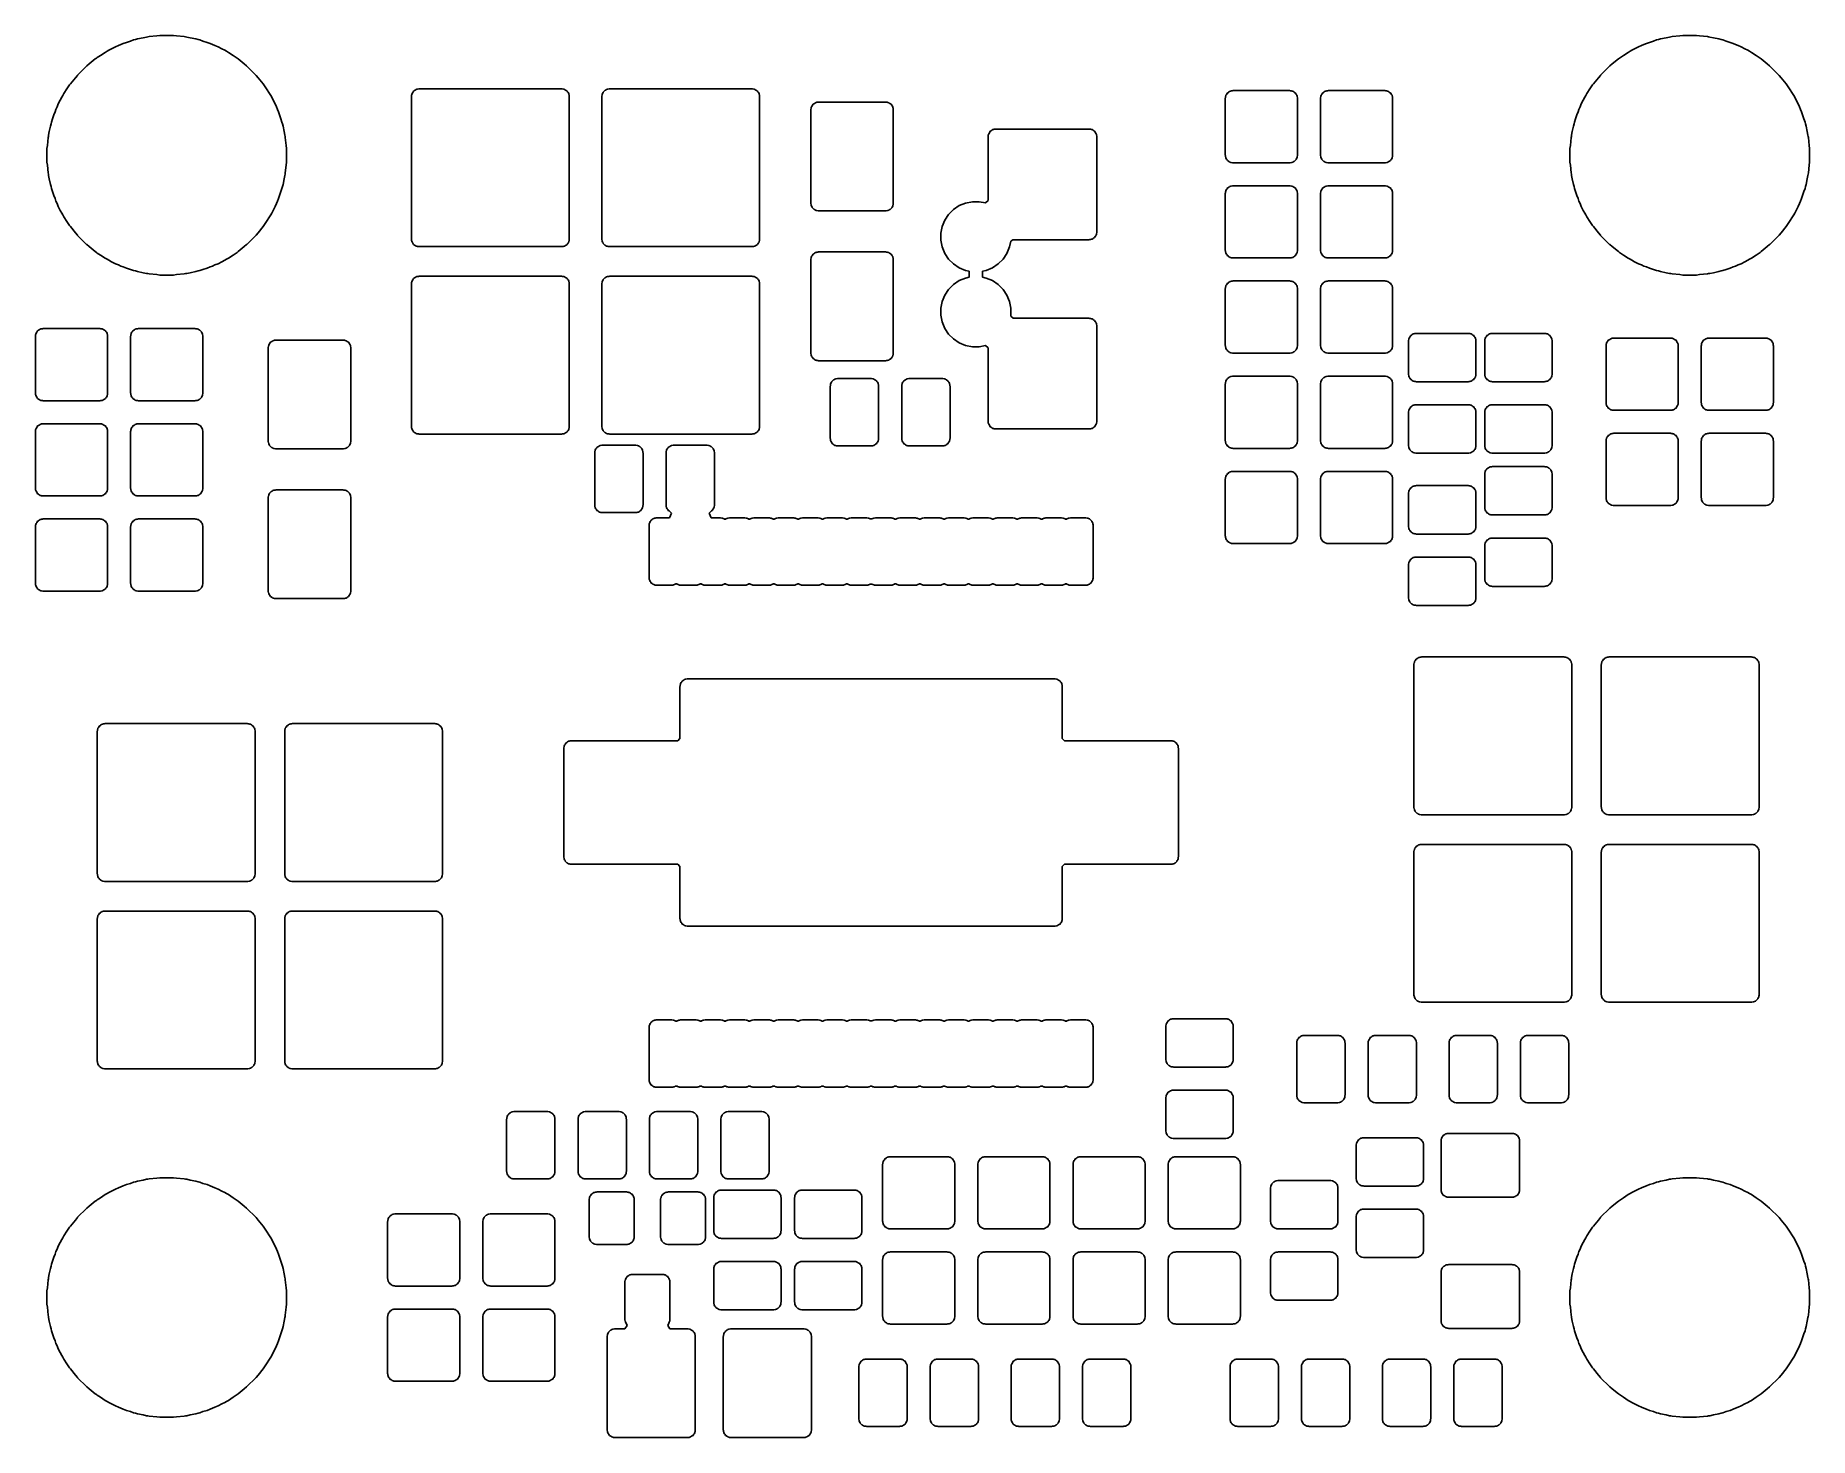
# Model space of a CAD drawing. Extents: x 0.06 to 1.93, y 0.05 to 1.53.
import ezdxf

# ---------------------------------------------------------------- set-up
doc = ezdxf.new("R2010")
doc.units = 0
doc.header["$MEASUREMENT"] = 0
doc.layers.add('BLACK', color=7, linetype='CONTINUOUS')

msp = doc.modelspace()

# ---------------------------------------------------------------- linework, layer by layer
at = {"layer": 'BLACK', "linetype": 'CONTINUOUS'}
for p, q in [((0.1373, 1.5092), (0.1391, 1.5103)), ((0.1391, 1.5103), (0.1421, 1.5118)), ((0.1421, 1.5118), (0.1461, 1.5139)), ((0.1461, 1.5139), (0.1493, 1.5152)), ((0.1493, 1.5152), (0.1518, 1.5164)), ((0.1518, 1.5164), (0.1544, 1.5173)), ((0.1544, 1.5173), (0.1576, 1.5186)), ((0.1576, 1.5186), (0.1619, 1.5199)), ((0.1619, 1.5199), (0.1651, 1.5211)), ((0.1651, 1.5211), (0.1671, 1.5215)), ((0.1671, 1.5215), (0.1694, 1.5222)), ((0.1694, 1.5222), (0.1752, 1.5234)), ((0.1752, 1.5234), (0.1789, 1.5242)), ((0.1789, 1.5242), (0.1802, 1.5243)), ((0.1802, 1.5243), (0.1815, 1.5246)), ((0.1815, 1.5246), (0.1897, 1.5254)), ((0.1897, 1.5254), (0.1929, 1.5258)), ((0.1929, 1.5258), (0.1934, 1.5258)), ((0.1934, 1.5258), (0.1938, 1.5258)), ((0.1938, 1.5258), (0.2062, 1.5258)), ((0.2062, 1.5258), (0.2066, 1.5258)), ((0.2066, 1.5258), (0.2071, 1.5258)), ((0.2071, 1.5258), (0.2103, 1.5254)), ((0.2103, 1.5254), (0.2185, 1.5246)), ((0.2185, 1.5246), (0.2198, 1.5243)), ((0.2198, 1.5243), (0.2211, 1.5242)), ((0.2211, 1.5242), (0.2248, 1.5234)), ((0.2248, 1.5234), (0.2306, 1.5222)), ((0.2306, 1.5222), (0.2329, 1.5215)), ((0.2329, 1.5215), (0.2349, 1.5211)), ((0.2349, 1.5211), (0.2381, 1.5199)), ((0.2381, 1.5199), (0.2424, 1.5186)), ((0.2424, 1.5186), (0.2456, 1.5173)), ((0.2456, 1.5173), (0.2482, 1.5164)), ((0.2482, 1.5164), (0.2507, 1.5152)), ((0.2507, 1.5152), (0.2539, 1.5139)), ((0.2539, 1.5139), (0.2579, 1.5118)), ((0.2579, 1.5118), (0.2609, 1.5103)), ((0.2609, 1.5103), (0.2627, 1.5092)), ((1.7373, 1.5092), (1.7391, 1.5103)), ((1.7391, 1.5103), (1.7421, 1.5118)), ((1.7421, 1.5118), (1.7461, 1.5139)), ((1.7461, 1.5139), (1.7493, 1.5152)), ((1.7493, 1.5152), (1.7518, 1.5164)), ((1.7518, 1.5164), (1.7544, 1.5173)), ((1.7544, 1.5173), (1.7576, 1.5186)), ((1.7576, 1.5186), (1.7619, 1.5199)), ((1.7619, 1.5199), (1.7651, 1.5211)), ((1.7651, 1.5211), (1.7671, 1.5215)), ((1.7671, 1.5215), (1.7694, 1.5222)), ((1.7694, 1.5222), (1.7752, 1.5234)), ((1.7752, 1.5234), (1.7789, 1.5242)), ((1.7789, 1.5242), (1.7802, 1.5243)), ((1.7802, 1.5243), (1.7815, 1.5246)), ((1.7815, 1.5246), (1.7897, 1.5254)), ((1.7897, 1.5254), (1.7929, 1.5258)), ((1.7929, 1.5258), (1.7934, 1.5258)), ((1.7934, 1.5258), (1.7938, 1.5258)), ((1.7938, 1.5258), (1.8062, 1.5258)), ((1.8062, 1.5258), (1.8066, 1.5258)), ((1.8066, 1.5258), (1.8071, 1.5258)), ((1.8071, 1.5258), (1.8103, 1.5254)), ((1.8103, 1.5254), (1.8185, 1.5246)), ((1.8185, 1.5246), (1.8198, 1.5243)), ((1.8198, 1.5243), (1.8211, 1.5242)), ((1.8211, 1.5242), (1.8248, 1.5234)), ((1.8248, 1.5234), (1.8306, 1.5222)), ((1.8306, 1.5222), (1.8329, 1.5215)), ((1.8329, 1.5215), (1.8349, 1.5211)), ((1.8349, 1.5211), (1.8381, 1.5199)), ((1.8381, 1.5199), (1.8424, 1.5186)), ((1.8424, 1.5186), (1.8456, 1.5173)), ((1.8456, 1.5173), (1.8482, 1.5164)), ((1.8482, 1.5164), (1.8507, 1.5152)), ((1.8507, 1.5152), (1.8539, 1.5139)), ((1.8539, 1.5139), (1.8579, 1.5118)), ((1.8579, 1.5118), (1.8609, 1.5103)), ((1.8609, 1.5103), (1.8627, 1.5092)), ((0.1067, 1.4846), (0.1154, 1.4933)), ((0.1154, 1.4933), (0.1157, 1.4936)), ((0.1157, 1.4936), (0.1161, 1.4939)), ((0.1161, 1.4939), (0.1186, 1.4959)), ((0.1186, 1.4959), (0.125, 1.5012)), ((0.125, 1.5012), (0.1261, 1.502)), ((0.1261, 1.502), (0.1271, 1.5027)), ((0.1271, 1.5027), (0.1303, 1.5048)), ((0.1303, 1.5048), (0.1352, 1.5081)), ((0.1352, 1.5081), (0.1373, 1.5092)), ((0.2627, 1.5092), (0.2648, 1.5081)), ((0.2648, 1.5081), (0.2697, 1.5048)), ((0.2697, 1.5048), (0.2729, 1.5027)), ((0.2729, 1.5027), (0.2739, 1.502)), ((0.2739, 1.502), (0.275, 1.5012)), ((0.275, 1.5012), (0.2814, 1.4959)), ((0.2814, 1.4959), (0.2839, 1.4939)), ((0.2839, 1.4939), (0.2843, 1.4936)), ((0.2843, 1.4936), (0.2846, 1.4933)), ((0.2846, 1.4933), (0.2933, 1.4846)), ((1.7067, 1.4846), (1.7154, 1.4933)), ((1.7154, 1.4933), (1.7157, 1.4936)), ((1.7157, 1.4936), (1.7161, 1.4939)), ((1.7161, 1.4939), (1.7186, 1.4959)), ((1.7186, 1.4959), (1.725, 1.5012)), ((1.725, 1.5012), (1.7261, 1.502)), ((1.7261, 1.502), (1.7271, 1.5027)), ((1.7271, 1.5027), (1.7303, 1.5048)), ((1.7303, 1.5048), (1.7352, 1.5081)), ((1.7352, 1.5081), (1.7373, 1.5092)), ((1.8627, 1.5092), (1.8648, 1.5081)), ((1.8648, 1.5081), (1.8697, 1.5048)), ((1.8697, 1.5048), (1.8729, 1.5027)), ((1.8729, 1.5027), (1.8739, 1.502)), ((1.8739, 1.502), (1.875, 1.5012)), ((1.875, 1.5012), (1.8814, 1.4959)), ((1.8814, 1.4959), (1.8839, 1.4939)), ((1.8839, 1.4939), (1.8843, 1.4936)), ((1.8843, 1.4936), (1.8846, 1.4933)), ((1.8846, 1.4933), (1.8933, 1.4846)), ((0.0952, 1.4697), (0.0973, 1.4729)), ((0.0973, 1.4729), (0.098, 1.4739)), ((0.098, 1.4739), (0.0988, 1.475)), ((0.0988, 1.475), (0.1041, 1.4814)), ((0.1041, 1.4814), (0.1061, 1.4839)), ((0.1061, 1.4839), (0.1064, 1.4843)), ((0.1064, 1.4843), (0.1067, 1.4846)), ((0.2933, 1.4846), (0.2936, 1.4843)), ((0.2936, 1.4843), (0.2939, 1.4839)), ((0.2939, 1.4839), (0.2959, 1.4814)), ((0.2959, 1.4814), (0.3012, 1.475)), ((0.3012, 1.475), (0.302, 1.4739)), ((0.302, 1.4739), (0.3027, 1.4729)), ((0.3027, 1.4729), (0.3048, 1.4697)), ((1.6952, 1.4697), (1.6973, 1.4729)), ((1.6973, 1.4729), (1.698, 1.4739)), ((1.698, 1.4739), (1.6988, 1.475)), ((1.6988, 1.475), (1.7041, 1.4814)), ((1.7041, 1.4814), (1.7061, 1.4839)), ((1.7061, 1.4839), (1.7064, 1.4843)), ((1.7064, 1.4843), (1.7067, 1.4846)), ((1.8933, 1.4846), (1.8936, 1.4843)), ((1.8936, 1.4843), (1.8939, 1.4839)), ((1.8939, 1.4839), (1.8959, 1.4814)), ((1.8959, 1.4814), (1.9012, 1.475)), ((1.9012, 1.475), (1.902, 1.4739)), ((1.902, 1.4739), (1.9027, 1.4729)), ((1.9027, 1.4729), (1.9048, 1.4697)), ((0.0848, 1.4507), (0.0861, 1.4539)), ((0.0861, 1.4539), (0.0882, 1.4579)), ((0.0882, 1.4579), (0.0897, 1.4609)), ((0.0897, 1.4609), (0.0908, 1.4627)), ((0.0908, 1.4627), (0.0919, 1.4648)), ((0.0919, 1.4648), (0.0952, 1.4697)), ((0.3048, 1.4697), (0.3081, 1.4648)), ((0.3081, 1.4648), (0.3092, 1.4627)), ((0.3092, 1.4627), (0.3103, 1.4609)), ((0.3103, 1.4609), (0.3118, 1.4579)), ((0.3118, 1.4579), (0.3139, 1.4539)), ((0.3139, 1.4539), (0.3152, 1.4507)), ((0.4571, 1.4619), (0.4572, 1.4622)), ((0.4571, 1.3119), (0.4571, 1.4619)), ((0.4572, 1.4622), (0.4573, 1.4635)), ((0.4573, 1.4635), (0.4575, 1.464)), ((0.4575, 1.464), (0.4577, 1.4649)), ((0.4577, 1.4649), (0.4584, 1.4658)), ((0.4584, 1.4658), (0.4586, 1.4663)), ((0.4586, 1.4663), (0.4589, 1.4666)), ((0.4589, 1.4666), (0.4594, 1.4674)), ((0.4594, 1.4674), (0.4603, 1.468)), ((0.4603, 1.468), (0.4606, 1.4683)), ((0.4606, 1.4683), (0.461, 1.4685)), ((0.461, 1.4685), (0.462, 1.4691)), ((0.462, 1.4691), (0.4629, 1.4693)), ((0.4629, 1.4693), (0.4633, 1.4695)), ((0.4633, 1.4695), (0.4647, 1.4697)), ((0.4647, 1.4697), (0.465, 1.4697)), ((0.465, 1.4697), (0.615, 1.4697)), ((0.615, 1.4697), (0.6153, 1.4697)), ((0.6153, 1.4697), (0.6167, 1.4695)), ((0.6167, 1.4695), (0.6171, 1.4693)), ((0.6171, 1.4693), (0.618, 1.4691)), ((0.618, 1.4691), (0.619, 1.4685)), ((0.619, 1.4685), (0.6194, 1.4683)), ((0.6194, 1.4683), (0.6197, 1.468)), ((0.6197, 1.468), (0.6206, 1.4674)), ((0.6206, 1.4674), (0.6211, 1.4666)), ((0.6211, 1.4666), (0.6214, 1.4663)), ((0.6214, 1.4663), (0.6216, 1.4658)), ((0.6216, 1.4658), (0.6223, 1.4649)), ((0.6223, 1.4649), (0.6225, 1.464)), ((0.6225, 1.464), (0.6227, 1.4635)), ((0.6227, 1.4635), (0.6228, 1.4622)), ((0.6228, 1.4622), (0.6229, 1.4619)), ((0.6229, 1.4619), (0.6229, 1.3119)), ((0.6571, 1.4619), (0.6572, 1.4622)), ((0.6571, 1.3119), (0.6571, 1.4619)), ((0.6572, 1.4622), (0.6573, 1.4635)), ((0.6573, 1.4635), (0.6575, 1.464)), ((0.6575, 1.464), (0.6577, 1.4649)), ((0.6577, 1.4649), (0.6584, 1.4658)), ((0.6584, 1.4658), (0.6586, 1.4663)), ((0.6586, 1.4663), (0.6589, 1.4666)), ((0.6589, 1.4666), (0.6594, 1.4674)), ((0.6594, 1.4674), (0.6603, 1.468)), ((0.6603, 1.468), (0.6606, 1.4683)), ((0.6606, 1.4683), (0.661, 1.4685)), ((0.661, 1.4685), (0.662, 1.4691)), ((0.662, 1.4691), (0.6629, 1.4693)), ((0.6629, 1.4693), (0.6633, 1.4695)), ((0.6633, 1.4695), (0.6647, 1.4697)), ((0.6647, 1.4697), (0.665, 1.4697)), ((0.665, 1.4697), (0.815, 1.4697)), ((0.815, 1.4697), (0.8153, 1.4697)), ((0.8153, 1.4697), (0.8167, 1.4695)), ((0.8167, 1.4695), (0.8171, 1.4693)), ((0.8171, 1.4693), (0.818, 1.4691)), ((0.818, 1.4691), (0.819, 1.4685)), ((0.819, 1.4685), (0.8194, 1.4683)), ((0.8194, 1.4683), (0.8197, 1.468)), ((0.8197, 1.468), (0.8206, 1.4674)), ((0.8206, 1.4674), (0.8211, 1.4666)), ((0.8211, 1.4666), (0.8214, 1.4663)), ((0.8214, 1.4663), (0.8216, 1.4658)), ((0.8216, 1.4658), (0.8223, 1.4649)), ((0.8223, 1.4649), (0.8225, 1.464)), ((0.8225, 1.464), (0.8227, 1.4635)), ((0.8227, 1.4635), (0.8228, 1.4622)), ((0.8228, 1.4622), (0.8229, 1.4619)), ((0.8229, 1.4619), (0.8229, 1.3119)), ((0.879, 1.4535), (0.8798, 1.454)), ((0.8798, 1.454), (0.8801, 1.4543)), ((0.8801, 1.4543), (0.8806, 1.4545)), ((0.8806, 1.4545), (0.8815, 1.4552)), ((0.8815, 1.4552), (0.8824, 1.4554)), ((0.8824, 1.4554), (0.8829, 1.4556)), ((0.8829, 1.4556), (0.8842, 1.4557)), ((0.8842, 1.4557), (0.8845, 1.4558)), ((0.8845, 1.4558), (0.9555, 1.4558)), ((0.9555, 1.4558), (0.9558, 1.4557)), ((0.9558, 1.4557), (0.9571, 1.4556)), ((0.9571, 1.4556), (0.9576, 1.4554)), ((0.9576, 1.4554), (0.9585, 1.4552)), ((0.9585, 1.4552), (0.9594, 1.4545)), ((0.9594, 1.4545), (0.9599, 1.4543)), ((0.9599, 1.4543), (0.9602, 1.454)), ((0.9602, 1.454), (0.961, 1.4535)), ((1.3121, 1.46), (1.3122, 1.4603)), ((1.3121, 1.4), (1.3121, 1.46)), ((1.3122, 1.4603), (1.3123, 1.4617)), ((1.3123, 1.4617), (1.3125, 1.4621)), ((1.3125, 1.4621), (1.3127, 1.463)), ((1.3127, 1.463), (1.3134, 1.464)), ((1.3134, 1.464), (1.3136, 1.4644)), ((1.3136, 1.4644), (1.3139, 1.4647)), ((1.3139, 1.4647), (1.3144, 1.4656)), ((1.3144, 1.4656), (1.3153, 1.4661)), ((1.3153, 1.4661), (1.3156, 1.4664)), ((1.3156, 1.4664), (1.316, 1.4666)), ((1.316, 1.4666), (1.317, 1.4673)), ((1.317, 1.4673), (1.3179, 1.4675)), ((1.3179, 1.4675), (1.3183, 1.4677)), ((1.3183, 1.4677), (1.3197, 1.4678)), ((1.3197, 1.4678), (1.32, 1.4679)), ((1.32, 1.4679), (1.38, 1.4679)), ((1.38, 1.4679), (1.3803, 1.4678)), ((1.3803, 1.4678), (1.3817, 1.4677)), ((1.3817, 1.4677), (1.3821, 1.4675)), ((1.3821, 1.4675), (1.383, 1.4673)), ((1.383, 1.4673), (1.384, 1.4666)), ((1.384, 1.4666), (1.3844, 1.4664)), ((1.3844, 1.4664), (1.3847, 1.4661)), ((1.3847, 1.4661), (1.3856, 1.4656)), ((1.3856, 1.4656), (1.3861, 1.4647)), ((1.3861, 1.4647), (1.3864, 1.4644)), ((1.3864, 1.4644), (1.3866, 1.464)), ((1.3866, 1.464), (1.3873, 1.463)), ((1.3873, 1.463), (1.3875, 1.4621)), ((1.3875, 1.4621), (1.3877, 1.4617)), ((1.3877, 1.4617), (1.3878, 1.4603)), ((1.3878, 1.4603), (1.3879, 1.46)), ((1.3879, 1.46), (1.3879, 1.4)), ((1.4121, 1.46), (1.4122, 1.4603)), ((1.4121, 1.4), (1.4121, 1.46)), ((1.4122, 1.4603), (1.4123, 1.4617)), ((1.4123, 1.4617), (1.4125, 1.4621)), ((1.4125, 1.4621), (1.4127, 1.463)), ((1.4127, 1.463), (1.4134, 1.464)), ((1.4134, 1.464), (1.4136, 1.4644)), ((1.4136, 1.4644), (1.4139, 1.4647)), ((1.4139, 1.4647), (1.4144, 1.4656)), ((1.4144, 1.4656), (1.4153, 1.4661)), ((1.4153, 1.4661), (1.4156, 1.4664)), ((1.4156, 1.4664), (1.416, 1.4666)), ((1.416, 1.4666), (1.417, 1.4673)), ((1.417, 1.4673), (1.4179, 1.4675)), ((1.4179, 1.4675), (1.4183, 1.4677)), ((1.4183, 1.4677), (1.4197, 1.4678)), ((1.4197, 1.4678), (1.42, 1.4679)), ((1.42, 1.4679), (1.48, 1.4679)), ((1.48, 1.4679), (1.4803, 1.4678)), ((1.4803, 1.4678), (1.4817, 1.4677)), ((1.4817, 1.4677), (1.4821, 1.4675)), ((1.4821, 1.4675), (1.483, 1.4673)), ((1.483, 1.4673), (1.484, 1.4666)), ((1.484, 1.4666), (1.4844, 1.4664)), ((1.4844, 1.4664), (1.4847, 1.4661)), ((1.4847, 1.4661), (1.4856, 1.4656)), ((1.4856, 1.4656), (1.4861, 1.4647)), ((1.4861, 1.4647), (1.4864, 1.4644)), ((1.4864, 1.4644), (1.4866, 1.464)), ((1.4866, 1.464), (1.4873, 1.463)), ((1.4873, 1.463), (1.4875, 1.4621)), ((1.4875, 1.4621), (1.4877, 1.4617)), ((1.4877, 1.4617), (1.4878, 1.4603)), ((1.4878, 1.4603), (1.4879, 1.46)), ((1.4879, 1.46), (1.4879, 1.4)), ((1.6848, 1.4507), (1.6861, 1.4539)), ((1.6861, 1.4539), (1.6882, 1.4579)), ((1.6882, 1.4579), (1.6897, 1.4609)), ((1.6897, 1.4609), (1.6908, 1.4627)), ((1.6908, 1.4627), (1.6919, 1.4648)), ((1.6919, 1.4648), (1.6952, 1.4697)), ((1.9048, 1.4697), (1.9081, 1.4648)), ((1.9081, 1.4648), (1.9092, 1.4627)), ((1.9092, 1.4627), (1.9103, 1.4609)), ((1.9103, 1.4609), (1.9118, 1.4579)), ((1.9118, 1.4579), (1.9139, 1.4539)), ((1.9139, 1.4539), (1.9152, 1.4507)), ((0.0789, 1.4349), (0.0801, 1.4381)), ((0.0801, 1.4381), (0.0814, 1.4424)), ((0.0814, 1.4424), (0.0827, 1.4456)), ((0.0827, 1.4456), (0.0836, 1.4482)), ((0.0836, 1.4482), (0.0848, 1.4507)), ((0.3152, 1.4507), (0.3164, 1.4482)), ((0.3164, 1.4482), (0.3173, 1.4456)), ((0.3173, 1.4456), (0.3186, 1.4424)), ((0.3186, 1.4424), (0.3199, 1.4381)), ((0.3199, 1.4381), (0.3211, 1.4349)), ((0.8767, 1.4482), (0.8769, 1.4496)), ((0.8767, 1.4479), (0.8767, 1.4482)), ((0.8767, 1.3495), (0.8767, 1.4479)), ((0.8769, 1.4496), (0.8771, 1.45)), ((0.8771, 1.45), (0.8773, 1.4509)), ((0.8773, 1.4509), (0.8779, 1.4519)), ((0.8779, 1.4519), (0.8781, 1.4523)), ((0.8781, 1.4523), (0.8784, 1.4526)), ((0.8784, 1.4526), (0.879, 1.4535)), ((0.961, 1.4535), (0.9616, 1.4526)), ((0.9616, 1.4526), (0.9619, 1.4523)), ((0.9619, 1.4523), (0.9621, 1.4519)), ((0.9621, 1.4519), (0.9627, 1.4509)), ((0.9627, 1.4509), (0.9629, 1.45)), ((0.9629, 1.45), (0.9631, 1.4496)), ((0.9631, 1.4496), (0.9633, 1.4482)), ((0.9633, 1.4482), (0.9633, 1.4479)), ((0.9633, 1.4479), (0.9633, 1.3495)), ((1.6789, 1.4349), (1.6801, 1.4381)), ((1.6801, 1.4381), (1.6814, 1.4424)), ((1.6814, 1.4424), (1.6827, 1.4456)), ((1.6827, 1.4456), (1.6836, 1.4482)), ((1.6836, 1.4482), (1.6848, 1.4507)), ((1.9152, 1.4507), (1.9164, 1.4482)), ((1.9164, 1.4482), (1.9173, 1.4456)), ((1.9173, 1.4456), (1.9186, 1.4424)), ((1.9186, 1.4424), (1.9199, 1.4381)), ((1.9199, 1.4381), (1.9211, 1.4349)), ((0.0746, 1.4103), (0.0754, 1.4185)), ((0.0754, 1.4185), (0.0757, 1.4198)), ((0.0757, 1.4198), (0.0758, 1.4211)), ((0.0758, 1.4211), (0.0766, 1.4248)), ((0.0766, 1.4248), (0.0778, 1.4306)), ((0.0778, 1.4306), (0.0785, 1.4329)), ((0.0785, 1.4329), (0.0789, 1.4349)), ((0.3211, 1.4349), (0.3215, 1.4329)), ((0.3215, 1.4329), (0.3222, 1.4306)), ((0.3222, 1.4306), (0.3234, 1.4248)), ((0.3234, 1.4248), (0.3242, 1.4211)), ((0.3242, 1.4211), (0.3243, 1.4198)), ((0.3243, 1.4198), (0.3246, 1.4185)), ((0.3246, 1.4185), (0.3254, 1.4103)), ((1.0629, 1.4196), (1.063, 1.4199)), ((1.0629, 1.4194), (1.0629, 1.4196)), ((1.0629, 1.3523), (1.0629, 1.4194)), ((1.0629, 1.4194), (1.0629, 1.4194)), ((1.063, 1.4199), (1.0631, 1.4213)), ((1.0631, 1.4213), (1.0633, 1.4217)), ((1.0633, 1.4217), (1.0635, 1.4226)), ((1.0635, 1.4226), (1.0642, 1.4236)), ((1.0642, 1.4236), (1.0644, 1.424)), ((1.0644, 1.424), (1.0647, 1.4243)), ((1.0647, 1.4243), (1.0652, 1.4252)), ((1.0652, 1.4252), (1.0661, 1.4257)), ((1.0661, 1.4257), (1.0664, 1.426)), ((1.0664, 1.426), (1.0668, 1.4262)), ((1.0668, 1.4262), (1.0678, 1.4269)), ((1.0678, 1.4269), (1.0687, 1.4271)), ((1.0687, 1.4271), (1.0691, 1.4273)), ((1.0691, 1.4273), (1.0705, 1.4274)), ((1.0705, 1.4274), (1.0708, 1.4275)), ((1.0708, 1.4275), (1.1692, 1.4275)), ((1.1692, 1.4275), (1.1695, 1.4274)), ((1.1695, 1.4274), (1.1709, 1.4273)), ((1.1709, 1.4273), (1.1713, 1.4271)), ((1.1713, 1.4271), (1.1722, 1.4269)), ((1.1722, 1.4269), (1.1732, 1.4262)), ((1.1732, 1.4262), (1.1736, 1.426)), ((1.1736, 1.426), (1.1739, 1.4257)), ((1.1739, 1.4257), (1.1748, 1.4252)), ((1.1748, 1.4252), (1.1753, 1.4243)), ((1.1753, 1.4243), (1.1756, 1.424)), ((1.1756, 1.424), (1.1758, 1.4236)), ((1.1758, 1.4236), (1.1765, 1.4226)), ((1.1765, 1.4226), (1.1767, 1.4217)), ((1.1767, 1.4217), (1.1769, 1.4213)), ((1.1769, 1.4213), (1.177, 1.4199)), ((1.177, 1.4199), (1.1771, 1.4196)), ((1.1771, 1.4196), (1.1771, 1.3192)), ((1.6746, 1.4103), (1.6754, 1.4185)), ((1.6754, 1.4185), (1.6757, 1.4198)), ((1.6757, 1.4198), (1.6758, 1.4211)), ((1.6758, 1.4211), (1.6766, 1.4248)), ((1.6766, 1.4248), (1.6778, 1.4306)), ((1.6778, 1.4306), (1.6785, 1.4329)), ((1.6785, 1.4329), (1.6789, 1.4349)), ((1.9211, 1.4349), (1.9215, 1.4329)), ((1.9215, 1.4329), (1.9222, 1.4306)), ((1.9222, 1.4306), (1.9234, 1.4248)), ((1.9234, 1.4248), (1.9242, 1.4211)), ((1.9242, 1.4211), (1.9243, 1.4198)), ((1.9243, 1.4198), (1.9246, 1.4185)), ((1.9246, 1.4185), (1.9254, 1.4103)), ((0.0742, 1.4071), (0.0746, 1.4103)), ((0.0742, 1.4066), (0.0742, 1.4071)), ((0.0742, 1.4062), (0.0742, 1.4066)), ((0.0742, 1.3938), (0.0742, 1.4062)), ((0.3254, 1.4103), (0.3258, 1.4071)), ((0.3258, 1.4071), (0.3258, 1.4066)), ((0.3258, 1.4066), (0.3258, 1.4062)), ((0.3258, 1.4062), (0.3258, 1.3938)), ((1.3122, 1.3997), (1.3121, 1.4)), ((1.3123, 1.3983), (1.3122, 1.3997)), ((1.3125, 1.3979), (1.3123, 1.3983)), ((1.3127, 1.397), (1.3125, 1.3979)), ((1.3875, 1.3979), (1.3873, 1.397)), ((1.3877, 1.3983), (1.3875, 1.3979)), ((1.3878, 1.3997), (1.3877, 1.3983)), ((1.3879, 1.4), (1.3878, 1.3997)), ((1.4122, 1.3997), (1.4121, 1.4)), ((1.4123, 1.3983), (1.4122, 1.3997)), ((1.4125, 1.3979), (1.4123, 1.3983)), ((1.4127, 1.397), (1.4125, 1.3979)), ((1.4875, 1.3979), (1.4873, 1.397)), ((1.4877, 1.3983), (1.4875, 1.3979)), ((1.4878, 1.3997), (1.4877, 1.3983)), ((1.4879, 1.4), (1.4878, 1.3997)), ((1.6742, 1.4071), (1.6746, 1.4103)), ((1.6742, 1.4066), (1.6742, 1.4071)), ((1.6742, 1.4062), (1.6742, 1.4066)), ((1.6742, 1.3938), (1.6742, 1.4062)), ((1.9254, 1.4103), (1.9258, 1.4071)), ((1.9258, 1.4071), (1.9258, 1.4066)), ((1.9258, 1.4066), (1.9258, 1.4062)), ((1.9258, 1.4062), (1.9258, 1.3938)), ((0.0742, 1.3934), (0.0742, 1.3938)), ((0.0742, 1.3929), (0.0742, 1.3934)), ((0.0746, 1.3897), (0.0742, 1.3929)), ((0.0754, 1.3815), (0.0746, 1.3897)), ((0.0757, 1.3802), (0.0754, 1.3815)), ((0.0758, 1.3789), (0.0757, 1.3802)), ((0.3243, 1.3802), (0.3242, 1.3789)), ((0.3246, 1.3815), (0.3243, 1.3802)), ((0.3254, 1.3897), (0.3246, 1.3815)), ((0.3258, 1.3929), (0.3254, 1.3897)), ((0.3258, 1.3938), (0.3258, 1.3934)), ((0.3258, 1.3934), (0.3258, 1.3929)), ((1.3134, 1.396), (1.3127, 1.397)), ((1.3136, 1.3956), (1.3134, 1.396)), ((1.3139, 1.3953), (1.3136, 1.3956)), ((1.3144, 1.3944), (1.3139, 1.3953)), ((1.3153, 1.3939), (1.3144, 1.3944)), ((1.3156, 1.3936), (1.3153, 1.3939)), ((1.316, 1.3934), (1.3156, 1.3936)), ((1.317, 1.3927), (1.316, 1.3934)), ((1.3179, 1.3925), (1.317, 1.3927)), ((1.3183, 1.3923), (1.3179, 1.3925)), ((1.3197, 1.3922), (1.3183, 1.3923)), ((1.32, 1.3921), (1.3197, 1.3922)), ((1.3202, 1.3921), (1.32, 1.3921)), ((1.3798, 1.3921), (1.3202, 1.3921)), ((1.38, 1.3921), (1.3798, 1.3921)), ((1.3803, 1.3922), (1.38, 1.3921)), ((1.3817, 1.3923), (1.3803, 1.3922)), ((1.3821, 1.3925), (1.3817, 1.3923)), ((1.383, 1.3927), (1.3821, 1.3925)), ((1.384, 1.3934), (1.383, 1.3927)), ((1.3844, 1.3936), (1.384, 1.3934)), ((1.3847, 1.3939), (1.3844, 1.3936)), ((1.3856, 1.3944), (1.3847, 1.3939)), ((1.3861, 1.3953), (1.3856, 1.3944)), ((1.3864, 1.3956), (1.3861, 1.3953)), ((1.3866, 1.396), (1.3864, 1.3956)), ((1.3873, 1.397), (1.3866, 1.396)), ((1.4134, 1.396), (1.4127, 1.397)), ((1.4136, 1.3956), (1.4134, 1.396)), ((1.4139, 1.3953), (1.4136, 1.3956)), ((1.4144, 1.3944), (1.4139, 1.3953)), ((1.4153, 1.3939), (1.4144, 1.3944)), ((1.4156, 1.3936), (1.4153, 1.3939)), ((1.416, 1.3934), (1.4156, 1.3936)), ((1.417, 1.3927), (1.416, 1.3934)), ((1.4179, 1.3925), (1.417, 1.3927)), ((1.4183, 1.3923), (1.4179, 1.3925)), ((1.4197, 1.3922), (1.4183, 1.3923)), ((1.42, 1.3921), (1.4197, 1.3922)), ((1.4202, 1.3921), (1.42, 1.3921)), ((1.4798, 1.3921), (1.4202, 1.3921)), ((1.48, 1.3921), (1.4798, 1.3921)), ((1.4803, 1.3922), (1.48, 1.3921)), ((1.4817, 1.3923), (1.4803, 1.3922)), ((1.4821, 1.3925), (1.4817, 1.3923)), ((1.483, 1.3927), (1.4821, 1.3925)), ((1.484, 1.3934), (1.483, 1.3927)), ((1.4844, 1.3936), (1.484, 1.3934)), ((1.4847, 1.3939), (1.4844, 1.3936)), ((1.4856, 1.3944), (1.4847, 1.3939)), ((1.4861, 1.3953), (1.4856, 1.3944)), ((1.4864, 1.3956), (1.4861, 1.3953)), ((1.4866, 1.396), (1.4864, 1.3956)), ((1.4873, 1.397), (1.4866, 1.396)), ((1.6742, 1.3934), (1.6742, 1.3938)), ((1.6742, 1.3929), (1.6742, 1.3934)), ((1.6746, 1.3897), (1.6742, 1.3929)), ((1.6754, 1.3815), (1.6746, 1.3897)), ((1.6757, 1.3802), (1.6754, 1.3815)), ((1.6758, 1.3789), (1.6757, 1.3802)), ((1.9243, 1.3802), (1.9242, 1.3789)), ((1.9246, 1.3815), (1.9243, 1.3802)), ((1.9254, 1.3897), (1.9246, 1.3815)), ((1.9258, 1.3929), (1.9254, 1.3897)), ((1.9258, 1.3938), (1.9258, 1.3934)), ((1.9258, 1.3934), (1.9258, 1.3929)), ((0.0766, 1.3752), (0.0758, 1.3789)), ((0.0778, 1.3694), (0.0766, 1.3752)), ((0.0785, 1.3671), (0.0778, 1.3694)), ((0.0789, 1.3651), (0.0785, 1.3671)), ((0.0801, 1.3619), (0.0789, 1.3651)), ((0.0814, 1.3576), (0.0801, 1.3619)), ((0.3199, 1.3619), (0.3186, 1.3576)), ((0.3211, 1.3651), (0.3199, 1.3619)), ((0.3215, 1.3671), (0.3211, 1.3651)), ((0.3222, 1.3694), (0.3215, 1.3671)), ((0.3234, 1.3752), (0.3222, 1.3694)), ((0.3242, 1.3789), (0.3234, 1.3752)), ((1.3122, 1.3603), (1.3123, 1.3617)), ((1.3123, 1.3617), (1.3125, 1.3621)), ((1.3125, 1.3621), (1.3127, 1.363)), ((1.3127, 1.363), (1.3134, 1.364)), ((1.3134, 1.364), (1.3136, 1.3644)), ((1.3136, 1.3644), (1.3139, 1.3647)), ((1.3139, 1.3647), (1.3144, 1.3656)), ((1.3144, 1.3656), (1.3153, 1.3661)), ((1.3153, 1.3661), (1.3156, 1.3664)), ((1.3156, 1.3664), (1.316, 1.3666)), ((1.316, 1.3666), (1.317, 1.3673)), ((1.317, 1.3673), (1.3179, 1.3675)), ((1.3179, 1.3675), (1.3183, 1.3677)), ((1.3183, 1.3677), (1.3197, 1.3678)), ((1.3197, 1.3678), (1.32, 1.3679)), ((1.32, 1.3679), (1.38, 1.3679)), ((1.38, 1.3679), (1.3803, 1.3678)), ((1.3803, 1.3678), (1.3817, 1.3677)), ((1.3817, 1.3677), (1.3821, 1.3675)), ((1.3821, 1.3675), (1.383, 1.3673)), ((1.383, 1.3673), (1.384, 1.3666)), ((1.384, 1.3666), (1.3844, 1.3664)), ((1.3844, 1.3664), (1.3847, 1.3661)), ((1.3847, 1.3661), (1.3856, 1.3656)), ((1.3856, 1.3656), (1.3861, 1.3647)), ((1.3861, 1.3647), (1.3864, 1.3644)), ((1.3864, 1.3644), (1.3866, 1.364)), ((1.3866, 1.364), (1.3873, 1.363)), ((1.3873, 1.363), (1.3875, 1.3621)), ((1.3875, 1.3621), (1.3877, 1.3617)), ((1.3877, 1.3617), (1.3878, 1.3603)), ((1.4122, 1.3603), (1.4123, 1.3617)), ((1.4123, 1.3617), (1.4125, 1.3621)), ((1.4125, 1.3621), (1.4127, 1.363)), ((1.4127, 1.363), (1.4134, 1.364)), ((1.4134, 1.364), (1.4136, 1.3644)), ((1.4136, 1.3644), (1.4139, 1.3647)), ((1.4139, 1.3647), (1.4144, 1.3656)), ((1.4144, 1.3656), (1.4153, 1.3661)), ((1.4153, 1.3661), (1.4156, 1.3664)), ((1.4156, 1.3664), (1.416, 1.3666)), ((1.416, 1.3666), (1.417, 1.3673)), ((1.417, 1.3673), (1.4179, 1.3675)), ((1.4179, 1.3675), (1.4183, 1.3677)), ((1.4183, 1.3677), (1.4197, 1.3678)), ((1.4197, 1.3678), (1.42, 1.3679)), ((1.42, 1.3679), (1.48, 1.3679)), ((1.48, 1.3679), (1.4803, 1.3678)), ((1.4803, 1.3678), (1.4817, 1.3677)), ((1.4817, 1.3677), (1.4821, 1.3675)), ((1.4821, 1.3675), (1.483, 1.3673)), ((1.483, 1.3673), (1.484, 1.3666)), ((1.484, 1.3666), (1.4844, 1.3664)), ((1.4844, 1.3664), (1.4847, 1.3661)), ((1.4847, 1.3661), (1.4856, 1.3656)), ((1.4856, 1.3656), (1.4861, 1.3647)), ((1.4861, 1.3647), (1.4864, 1.3644)), ((1.4864, 1.3644), (1.4866, 1.364)), ((1.4866, 1.364), (1.4873, 1.363)), ((1.4873, 1.363), (1.4875, 1.3621)), ((1.4875, 1.3621), (1.4877, 1.3617)), ((1.4877, 1.3617), (1.4878, 1.3603)), ((1.6766, 1.3752), (1.6758, 1.3789)), ((1.6778, 1.3694), (1.6766, 1.3752)), ((1.6785, 1.3671), (1.6778, 1.3694)), ((1.6789, 1.3651), (1.6785, 1.3671)), ((1.6801, 1.3619), (1.6789, 1.3651)), ((1.6814, 1.3576), (1.6801, 1.3619)), ((1.9199, 1.3619), (1.9186, 1.3576)), ((1.9211, 1.3651), (1.9199, 1.3619)), ((1.9215, 1.3671), (1.9211, 1.3651)), ((1.9222, 1.3694), (1.9215, 1.3671)), ((1.9234, 1.3752), (1.9222, 1.3694)), ((1.9242, 1.3789), (1.9234, 1.3752)), ((0.0827, 1.3544), (0.0814, 1.3576)), ((0.0836, 1.3518), (0.0827, 1.3544)), ((0.0848, 1.3493), (0.0836, 1.3518)), ((0.0861, 1.3461), (0.0848, 1.3493)), ((0.0882, 1.3421), (0.0861, 1.3461)), ((0.0897, 1.3391), (0.0882, 1.3421)), ((0.3118, 1.3421), (0.3103, 1.3391)), ((0.3139, 1.3461), (0.3118, 1.3421)), ((0.3152, 1.3493), (0.3139, 1.3461)), ((0.3164, 1.3518), (0.3152, 1.3493)), ((0.3173, 1.3544), (0.3164, 1.3518)), ((0.3186, 1.3576), (0.3173, 1.3544)), ((0.8767, 1.3492), (0.8767, 1.3495)), ((0.8769, 1.3478), (0.8767, 1.3492)), ((0.8771, 1.3474), (0.8769, 1.3478)), ((0.8773, 1.3465), (0.8771, 1.3474)), ((0.8779, 1.3455), (0.8773, 1.3465)), ((0.8781, 1.3451), (0.8779, 1.3455)), ((0.8784, 1.3448), (0.8781, 1.3451)), ((0.879, 1.3439), (0.8784, 1.3448)), ((0.8798, 1.3434), (0.879, 1.3439)), ((0.8801, 1.3431), (0.8798, 1.3434)), ((0.8806, 1.3429), (0.8801, 1.3431)), ((0.8815, 1.3422), (0.8806, 1.3429)), ((0.8824, 1.342), (0.8815, 1.3422)), ((0.8829, 1.3418), (0.8824, 1.342)), ((0.9576, 1.342), (0.9571, 1.3418)), ((0.9585, 1.3422), (0.9576, 1.342)), ((0.9594, 1.3429), (0.9585, 1.3422)), ((0.9599, 1.3431), (0.9594, 1.3429)), ((0.9602, 1.3434), (0.9599, 1.3431)), ((0.961, 1.3439), (0.9602, 1.3434)), ((0.9616, 1.3448), (0.961, 1.3439)), ((0.9619, 1.3451), (0.9616, 1.3448)), ((0.9621, 1.3455), (0.9619, 1.3451)), ((0.9627, 1.3465), (0.9621, 1.3455)), ((0.9629, 1.3474), (0.9627, 1.3465)), ((0.9631, 1.3478), (0.9629, 1.3474)), ((0.9633, 1.3492), (0.9631, 1.3478)), ((0.9633, 1.3495), (0.9633, 1.3492)), ((1.0214, 1.3379), (1.0265, 1.343)), ((1.0265, 1.343), (1.0325, 1.3471)), ((1.0325, 1.3471), (1.0393, 1.3498)), ((1.0393, 1.3498), (1.0464, 1.3512)), ((1.0464, 1.3512), (1.0536, 1.3512)), ((1.0536, 1.3512), (1.0601, 1.35)), ((1.0601, 1.35), (1.0629, 1.3523)), ((1.3121, 1.36), (1.3122, 1.3603)), ((1.3121, 1.3), (1.3121, 1.36)), ((1.3878, 1.3603), (1.3879, 1.36)), ((1.3879, 1.36), (1.3879, 1.3)), ((1.4121, 1.36), (1.4122, 1.3603)), ((1.4121, 1.3), (1.4121, 1.36)), ((1.4878, 1.3603), (1.4879, 1.36)), ((1.4879, 1.36), (1.4879, 1.3)), ((1.6827, 1.3544), (1.6814, 1.3576)), ((1.6836, 1.3518), (1.6827, 1.3544)), ((1.6848, 1.3493), (1.6836, 1.3518)), ((1.6861, 1.3461), (1.6848, 1.3493)), ((1.6882, 1.3421), (1.6861, 1.3461)), ((1.6897, 1.3391), (1.6882, 1.3421)), ((1.9118, 1.3421), (1.9103, 1.3391)), ((1.9139, 1.3461), (1.9118, 1.3421)), ((1.9152, 1.3493), (1.9139, 1.3461)), ((1.9164, 1.3518), (1.9152, 1.3493)), ((1.9173, 1.3544), (1.9164, 1.3518)), ((1.9186, 1.3576), (1.9173, 1.3544)), ((0.0908, 1.3373), (0.0897, 1.3391)), ((0.0919, 1.3352), (0.0908, 1.3373)), ((0.0952, 1.3303), (0.0919, 1.3352)), ((0.0973, 1.3271), (0.0952, 1.3303)), ((0.098, 1.3261), (0.0973, 1.3271)), ((0.0988, 1.325), (0.098, 1.3261)), ((0.1041, 1.3186), (0.0988, 1.325)), ((0.3012, 1.325), (0.2959, 1.3186)), ((0.302, 1.3261), (0.3012, 1.325)), ((0.3027, 1.3271), (0.302, 1.3261)), ((0.3048, 1.3303), (0.3027, 1.3271)), ((0.3081, 1.3352), (0.3048, 1.3303)), ((0.3092, 1.3373), (0.3081, 1.3352)), ((0.3103, 1.3391), (0.3092, 1.3373)), ((0.8842, 1.3417), (0.8829, 1.3418)), ((0.8845, 1.3416), (0.8842, 1.3417)), ((0.8848, 1.3416), (0.8845, 1.3416)), ((0.9552, 1.3416), (0.8848, 1.3416)), ((0.9555, 1.3416), (0.9552, 1.3416)), ((0.9558, 1.3417), (0.9555, 1.3416)), ((0.9571, 1.3418), (0.9558, 1.3417)), ((1.0132, 1.318), (1.0146, 1.3251)), ((1.0146, 1.3251), (1.0173, 1.3319)), ((1.0173, 1.3319), (1.0214, 1.3379)), ((1.6908, 1.3373), (1.6897, 1.3391)), ((1.6919, 1.3352), (1.6908, 1.3373)), ((1.6952, 1.3303), (1.6919, 1.3352)), ((1.6973, 1.3271), (1.6952, 1.3303)), ((1.698, 1.3261), (1.6973, 1.3271)), ((1.6988, 1.325), (1.698, 1.3261)), ((1.7041, 1.3186), (1.6988, 1.325)), ((1.9012, 1.325), (1.8959, 1.3186)), ((1.902, 1.3261), (1.9012, 1.325)), ((1.9027, 1.3271), (1.902, 1.3261)), ((1.9048, 1.3303), (1.9027, 1.3271)), ((1.9081, 1.3352), (1.9048, 1.3303)), ((1.9092, 1.3373), (1.9081, 1.3352)), ((1.9103, 1.3391), (1.9092, 1.3373)), ((0.1061, 1.3161), (0.1041, 1.3186)), ((0.1064, 1.3157), (0.1061, 1.3161)), ((0.1067, 1.3154), (0.1064, 1.3157)), ((0.1154, 1.3067), (0.1067, 1.3154)), ((0.1157, 1.3064), (0.1154, 1.3067)), ((0.1161, 1.3061), (0.1157, 1.3064)), ((0.1186, 1.3041), (0.1161, 1.3061)), ((0.2839, 1.3061), (0.2814, 1.3041)), ((0.2843, 1.3064), (0.2839, 1.3061)), ((0.2846, 1.3067), (0.2843, 1.3064)), ((0.2933, 1.3154), (0.2846, 1.3067)), ((0.2936, 1.3157), (0.2933, 1.3154)), ((0.2939, 1.3161), (0.2936, 1.3157)), ((0.2959, 1.3186), (0.2939, 1.3161)), ((0.4572, 1.3115), (0.4571, 1.3119)), ((0.4573, 1.3102), (0.4572, 1.3115)), ((0.4575, 1.3097), (0.4573, 1.3102)), ((0.4577, 1.3088), (0.4575, 1.3097)), ((0.4584, 1.3079), (0.4577, 1.3088)), ((0.4586, 1.3074), (0.4584, 1.3079)), ((0.4589, 1.3071), (0.4586, 1.3074)), ((0.4594, 1.3063), (0.4589, 1.3071)), ((0.4603, 1.3057), (0.4594, 1.3063)), ((0.4606, 1.3054), (0.4603, 1.3057)), ((0.461, 1.3052), (0.4606, 1.3054)), ((0.462, 1.3046), (0.461, 1.3052)), ((0.619, 1.3052), (0.618, 1.3046)), ((0.6194, 1.3054), (0.619, 1.3052)), ((0.6197, 1.3057), (0.6194, 1.3054)), ((0.6206, 1.3063), (0.6197, 1.3057)), ((0.6211, 1.3071), (0.6206, 1.3063)), ((0.6214, 1.3074), (0.6211, 1.3071)), ((0.6216, 1.3079), (0.6214, 1.3074)), ((0.6223, 1.3088), (0.6216, 1.3079)), ((0.6225, 1.3097), (0.6223, 1.3088)), ((0.6227, 1.3102), (0.6225, 1.3097)), ((0.6228, 1.3115), (0.6227, 1.3102)), ((0.6229, 1.3119), (0.6228, 1.3115)), ((0.6572, 1.3115), (0.6571, 1.3119)), ((0.6573, 1.3102), (0.6572, 1.3115)), ((0.6575, 1.3097), (0.6573, 1.3102)), ((0.6577, 1.3088), (0.6575, 1.3097)), ((0.6584, 1.3079), (0.6577, 1.3088)), ((0.6586, 1.3074), (0.6584, 1.3079)), ((0.6589, 1.3071), (0.6586, 1.3074)), ((0.6594, 1.3063), (0.6589, 1.3071)), ((0.6603, 1.3057), (0.6594, 1.3063)), ((0.6606, 1.3054), (0.6603, 1.3057)), ((0.661, 1.3052), (0.6606, 1.3054)), ((0.662, 1.3046), (0.661, 1.3052)), ((0.819, 1.3052), (0.818, 1.3046)), ((0.8194, 1.3054), (0.819, 1.3052)), ((0.8197, 1.3057), (0.8194, 1.3054)), ((0.8206, 1.3063), (0.8197, 1.3057)), ((0.8211, 1.3071), (0.8206, 1.3063)), ((0.8214, 1.3074), (0.8211, 1.3071)), ((0.8216, 1.3079), (0.8214, 1.3074)), ((0.8223, 1.3088), (0.8216, 1.3079)), ((0.8225, 1.3097), (0.8223, 1.3088)), ((0.8227, 1.3102), (0.8225, 1.3097)), ((0.8228, 1.3115), (0.8227, 1.3102)), ((0.8229, 1.3119), (0.8228, 1.3115)), ((1.0132, 1.3108), (1.0132, 1.318)), ((1.0146, 1.3037), (1.0132, 1.3108)), ((1.0866, 1.3096), (1.0854, 1.3037)), ((1.0888, 1.3113), (1.0866, 1.3096)), ((1.169, 1.3113), (1.0888, 1.3113)), ((1.1692, 1.3113), (1.169, 1.3113)), ((1.1695, 1.3114), (1.1692, 1.3113)), ((1.1709, 1.3115), (1.1695, 1.3114)), ((1.1713, 1.3117), (1.1709, 1.3115)), ((1.1722, 1.3119), (1.1713, 1.3117)), ((1.1732, 1.3126), (1.1722, 1.3119)), ((1.1736, 1.3128), (1.1732, 1.3126)), ((1.1739, 1.3131), (1.1736, 1.3128)), ((1.1748, 1.3136), (1.1739, 1.3131)), ((1.1753, 1.3145), (1.1748, 1.3136)), ((1.1756, 1.3148), (1.1753, 1.3145)), ((1.1758, 1.3152), (1.1756, 1.3148)), ((1.1765, 1.3162), (1.1758, 1.3152)), ((1.1767, 1.3171), (1.1765, 1.3162)), ((1.1769, 1.3175), (1.1767, 1.3171)), ((1.177, 1.3189), (1.1769, 1.3175)), ((1.1771, 1.3192), (1.177, 1.3189)), ((1.7061, 1.3161), (1.7041, 1.3186)), ((1.7064, 1.3157), (1.7061, 1.3161)), ((1.7067, 1.3154), (1.7064, 1.3157)), ((1.7154, 1.3067), (1.7067, 1.3154)), ((1.7157, 1.3064), (1.7154, 1.3067)), ((1.7161, 1.3061), (1.7157, 1.3064)), ((1.7186, 1.3041), (1.7161, 1.3061)), ((1.8839, 1.3061), (1.8814, 1.3041)), ((1.8843, 1.3064), (1.8839, 1.3061)), ((1.8846, 1.3067), (1.8843, 1.3064)), ((1.8933, 1.3154), (1.8846, 1.3067)), ((1.8936, 1.3157), (1.8933, 1.3154)), ((1.8939, 1.3161), (1.8936, 1.3157)), ((1.8959, 1.3186), (1.8939, 1.3161)), ((0.125, 1.2988), (0.1186, 1.3041)), ((0.1261, 1.298), (0.125, 1.2988)), ((0.1271, 1.2973), (0.1261, 1.298)), ((0.1303, 1.2952), (0.1271, 1.2973)), ((0.1352, 1.2919), (0.1303, 1.2952)), ((0.1373, 1.2908), (0.1352, 1.2919)), ((0.1391, 1.2897), (0.1373, 1.2908)), ((0.1421, 1.2882), (0.1391, 1.2897)), ((0.1461, 1.2861), (0.1421, 1.2882)), ((0.1493, 1.2848), (0.1461, 1.2861)), ((0.2539, 1.2861), (0.2507, 1.2848)), ((0.2579, 1.2882), (0.2539, 1.2861)), ((0.2609, 1.2897), (0.2579, 1.2882)), ((0.2627, 1.2908), (0.2609, 1.2897)), ((0.2648, 1.2919), (0.2627, 1.2908)), ((0.2697, 1.2952), (0.2648, 1.2919)), ((0.2729, 1.2973), (0.2697, 1.2952)), ((0.2739, 1.298), (0.2729, 1.2973)), ((0.275, 1.2988), (0.2739, 1.298)), ((0.2814, 1.3041), (0.275, 1.2988)), ((0.4629, 1.3044), (0.462, 1.3046)), ((0.4633, 1.3042), (0.4629, 1.3044)), ((0.4647, 1.304), (0.4633, 1.3042)), ((0.465, 1.304), (0.4647, 1.304)), ((0.4652, 1.304), (0.465, 1.304)), ((0.6148, 1.304), (0.4652, 1.304)), ((0.615, 1.304), (0.6148, 1.304)), ((0.6153, 1.304), (0.615, 1.304)), ((0.6167, 1.3042), (0.6153, 1.304)), ((0.6171, 1.3044), (0.6167, 1.3042)), ((0.618, 1.3046), (0.6171, 1.3044)), ((0.6629, 1.3044), (0.662, 1.3046)), ((0.6633, 1.3042), (0.6629, 1.3044)), ((0.6647, 1.304), (0.6633, 1.3042)), ((0.665, 1.304), (0.6647, 1.304)), ((0.6652, 1.304), (0.665, 1.304)), ((0.8148, 1.304), (0.6652, 1.304)), ((0.815, 1.304), (0.8148, 1.304)), ((0.8153, 1.304), (0.815, 1.304)), ((0.8167, 1.3042), (0.8153, 1.304)), ((0.8171, 1.3044), (0.8167, 1.3042)), ((0.818, 1.3046), (0.8171, 1.3044)), ((0.8767, 1.2908), (0.8769, 1.2922)), ((0.8767, 1.2905), (0.8767, 1.2908)), ((0.8767, 1.1921), (0.8767, 1.2905)), ((0.8769, 1.2922), (0.8771, 1.2926)), ((0.8771, 1.2926), (0.8773, 1.2935)), ((0.8773, 1.2935), (0.8779, 1.2945)), ((0.8779, 1.2945), (0.8781, 1.2949)), ((0.8781, 1.2949), (0.8784, 1.2952)), ((0.8784, 1.2952), (0.879, 1.2961)), ((0.879, 1.2961), (0.8798, 1.2966)), ((0.8798, 1.2966), (0.8801, 1.2969)), ((0.8801, 1.2969), (0.8806, 1.2971)), ((0.8806, 1.2971), (0.8815, 1.2978)), ((0.8815, 1.2978), (0.8824, 1.298)), ((0.8824, 1.298), (0.8829, 1.2982)), ((0.8829, 1.2982), (0.8842, 1.2983)), ((0.8842, 1.2983), (0.8845, 1.2984)), ((0.8845, 1.2984), (0.9555, 1.2984)), ((0.9555, 1.2984), (0.9558, 1.2983)), ((0.9558, 1.2983), (0.9571, 1.2982)), ((0.9571, 1.2982), (0.9576, 1.298)), ((0.9576, 1.298), (0.9585, 1.2978)), ((0.9585, 1.2978), (0.9594, 1.2971)), ((0.9594, 1.2971), (0.9599, 1.2969)), ((0.9599, 1.2969), (0.9602, 1.2966)), ((0.9602, 1.2966), (0.961, 1.2961)), ((0.961, 1.2961), (0.9616, 1.2952)), ((0.9616, 1.2952), (0.9619, 1.2949)), ((0.9619, 1.2949), (0.9621, 1.2945)), ((0.9621, 1.2945), (0.9627, 1.2935)), ((0.9627, 1.2935), (0.9629, 1.2926)), ((0.9629, 1.2926), (0.9631, 1.2922)), ((0.9631, 1.2922), (0.9633, 1.2908)), ((0.9633, 1.2908), (0.9633, 1.2905)), ((0.9633, 1.2905), (0.9633, 1.1921)), ((1.0173, 1.2969), (1.0146, 1.3037)), ((1.0214, 1.2909), (1.0173, 1.2969)), ((1.0265, 1.2858), (1.0214, 1.2909)), ((1.0786, 1.2909), (1.0735, 1.2858)), ((1.0827, 1.2969), (1.0786, 1.2909)), ((1.0854, 1.3037), (1.0827, 1.2969)), ((1.3122, 1.2997), (1.3121, 1.3)), ((1.3123, 1.2983), (1.3122, 1.2997)), ((1.3125, 1.2979), (1.3123, 1.2983)), ((1.3127, 1.297), (1.3125, 1.2979)), ((1.3134, 1.296), (1.3127, 1.297)), ((1.3136, 1.2956), (1.3134, 1.296)), ((1.3139, 1.2953), (1.3136, 1.2956)), ((1.3144, 1.2944), (1.3139, 1.2953)), ((1.3153, 1.2939), (1.3144, 1.2944)), ((1.3156, 1.2936), (1.3153, 1.2939)), ((1.316, 1.2934), (1.3156, 1.2936)), ((1.317, 1.2927), (1.316, 1.2934)), ((1.3179, 1.2925), (1.317, 1.2927)), ((1.3183, 1.2923), (1.3179, 1.2925)), ((1.3197, 1.2922), (1.3183, 1.2923)), ((1.32, 1.2921), (1.3197, 1.2922)), ((1.3202, 1.2921), (1.32, 1.2921)), ((1.3798, 1.2921), (1.3202, 1.2921)), ((1.38, 1.2921), (1.3798, 1.2921)), ((1.3803, 1.2922), (1.38, 1.2921)), ((1.3817, 1.2923), (1.3803, 1.2922)), ((1.3821, 1.2925), (1.3817, 1.2923)), ((1.383, 1.2927), (1.3821, 1.2925)), ((1.384, 1.2934), (1.383, 1.2927)), ((1.3844, 1.2936), (1.384, 1.2934)), ((1.3847, 1.2939), (1.3844, 1.2936)), ((1.3856, 1.2944), (1.3847, 1.2939)), ((1.3861, 1.2953), (1.3856, 1.2944)), ((1.3864, 1.2956), (1.3861, 1.2953)), ((1.3866, 1.296), (1.3864, 1.2956)), ((1.3873, 1.297), (1.3866, 1.296)), ((1.3875, 1.2979), (1.3873, 1.297)), ((1.3877, 1.2983), (1.3875, 1.2979)), ((1.3878, 1.2997), (1.3877, 1.2983)), ((1.3879, 1.3), (1.3878, 1.2997)), ((1.4122, 1.2997), (1.4121, 1.3)), ((1.4123, 1.2983), (1.4122, 1.2997)), ((1.4125, 1.2979), (1.4123, 1.2983)), ((1.4127, 1.297), (1.4125, 1.2979)), ((1.4134, 1.296), (1.4127, 1.297)), ((1.4136, 1.2956), (1.4134, 1.296)), ((1.4139, 1.2953), (1.4136, 1.2956)), ((1.4144, 1.2944), (1.4139, 1.2953)), ((1.4153, 1.2939), (1.4144, 1.2944)), ((1.4156, 1.2936), (1.4153, 1.2939)), ((1.416, 1.2934), (1.4156, 1.2936)), ((1.417, 1.2927), (1.416, 1.2934)), ((1.4179, 1.2925), (1.417, 1.2927)), ((1.4183, 1.2923), (1.4179, 1.2925)), ((1.4197, 1.2922), (1.4183, 1.2923)), ((1.42, 1.2921), (1.4197, 1.2922)), ((1.4202, 1.2921), (1.42, 1.2921)), ((1.4798, 1.2921), (1.4202, 1.2921)), ((1.48, 1.2921), (1.4798, 1.2921)), ((1.4803, 1.2922), (1.48, 1.2921)), ((1.4817, 1.2923), (1.4803, 1.2922)), ((1.4821, 1.2925), (1.4817, 1.2923)), ((1.483, 1.2927), (1.4821, 1.2925)), ((1.484, 1.2934), (1.483, 1.2927)), ((1.4844, 1.2936), (1.484, 1.2934)), ((1.4847, 1.2939), (1.4844, 1.2936)), ((1.4856, 1.2944), (1.4847, 1.2939)), ((1.4861, 1.2953), (1.4856, 1.2944)), ((1.4864, 1.2956), (1.4861, 1.2953)), ((1.4866, 1.296), (1.4864, 1.2956)), ((1.4873, 1.297), (1.4866, 1.296)), ((1.4875, 1.2979), (1.4873, 1.297)), ((1.4877, 1.2983), (1.4875, 1.2979)), ((1.4878, 1.2997), (1.4877, 1.2983)), ((1.4879, 1.3), (1.4878, 1.2997)), ((1.725, 1.2988), (1.7186, 1.3041)), ((1.7261, 1.298), (1.725, 1.2988)), ((1.7271, 1.2973), (1.7261, 1.298)), ((1.7303, 1.2952), (1.7271, 1.2973)), ((1.7352, 1.2919), (1.7303, 1.2952)), ((1.7373, 1.2908), (1.7352, 1.2919)), ((1.7391, 1.2897), (1.7373, 1.2908)), ((1.7421, 1.2882), (1.7391, 1.2897)), ((1.7461, 1.2861), (1.7421, 1.2882)), ((1.7493, 1.2848), (1.7461, 1.2861)), ((1.8539, 1.2861), (1.8507, 1.2848)), ((1.8579, 1.2882), (1.8539, 1.2861)), ((1.8609, 1.2897), (1.8579, 1.2882)), ((1.8627, 1.2908), (1.8609, 1.2897)), ((1.8648, 1.2919), (1.8627, 1.2908)), ((1.8697, 1.2952), (1.8648, 1.2919)), ((1.8729, 1.2973), (1.8697, 1.2952)), ((1.8739, 1.298), (1.8729, 1.2973)), ((1.875, 1.2988), (1.8739, 1.298)), ((1.8814, 1.3041), (1.875, 1.2988)), ((0.1518, 1.2836), (0.1493, 1.2848)), ((0.1544, 1.2827), (0.1518, 1.2836)), ((0.1576, 1.2814), (0.1544, 1.2827)), ((0.1619, 1.2801), (0.1576, 1.2814)), ((0.1651, 1.2789), (0.1619, 1.2801)), ((0.1671, 1.2785), (0.1651, 1.2789)), ((0.1694, 1.2778), (0.1671, 1.2785)), ((0.1752, 1.2766), (0.1694, 1.2778)), ((0.1789, 1.2758), (0.1752, 1.2766)), ((0.1802, 1.2757), (0.1789, 1.2758)), ((0.1815, 1.2754), (0.1802, 1.2757)), ((0.1897, 1.2746), (0.1815, 1.2754)), ((0.1929, 1.2742), (0.1897, 1.2746)), ((0.1934, 1.2742), (0.1929, 1.2742)), ((0.1938, 1.2742), (0.1934, 1.2742)), ((0.2062, 1.2742), (0.1938, 1.2742)), ((0.2066, 1.2742), (0.2062, 1.2742)), ((0.2071, 1.2742), (0.2066, 1.2742)), ((0.2103, 1.2746), (0.2071, 1.2742)), ((0.2185, 1.2754), (0.2103, 1.2746)), ((0.2198, 1.2757), (0.2185, 1.2754)), ((0.2211, 1.2758), (0.2198, 1.2757)), ((0.2248, 1.2766), (0.2211, 1.2758)), ((0.2306, 1.2778), (0.2248, 1.2766)), ((0.2329, 1.2785), (0.2306, 1.2778)), ((0.2349, 1.2789), (0.2329, 1.2785)), ((0.2381, 1.2801), (0.2349, 1.2789)), ((0.2424, 1.2814), (0.2381, 1.2801)), ((0.2456, 1.2827), (0.2424, 1.2814)), ((0.2482, 1.2836), (0.2456, 1.2827)), ((0.2507, 1.2848), (0.2482, 1.2836)), ((0.4575, 1.2671), (0.4577, 1.268)), ((0.4577, 1.268), (0.4584, 1.269)), ((0.4584, 1.269), (0.4586, 1.2694)), ((0.4586, 1.2694), (0.4589, 1.2697)), ((0.4589, 1.2697), (0.4594, 1.2706)), ((0.4594, 1.2706), (0.4603, 1.2711)), ((0.4603, 1.2711), (0.4606, 1.2714)), ((0.4606, 1.2714), (0.461, 1.2716)), ((0.461, 1.2716), (0.462, 1.2723)), ((0.462, 1.2723), (0.4629, 1.2725)), ((0.4629, 1.2725), (0.4633, 1.2727)), ((0.4633, 1.2727), (0.4647, 1.2728)), ((0.4647, 1.2728), (0.465, 1.2729)), ((0.465, 1.2729), (0.615, 1.2729)), ((0.615, 1.2729), (0.6153, 1.2728)), ((0.6153, 1.2728), (0.6167, 1.2727)), ((0.6167, 1.2727), (0.6171, 1.2725)), ((0.6171, 1.2725), (0.618, 1.2723)), ((0.618, 1.2723), (0.619, 1.2716)), ((0.619, 1.2716), (0.6194, 1.2714)), ((0.6194, 1.2714), (0.6197, 1.2711)), ((0.6197, 1.2711), (0.6206, 1.2706)), ((0.6206, 1.2706), (0.6211, 1.2697)), ((0.6211, 1.2697), (0.6214, 1.2694)), ((0.6214, 1.2694), (0.6216, 1.269)), ((0.6216, 1.269), (0.6223, 1.268)), ((0.6223, 1.268), (0.6225, 1.2671)), ((0.6575, 1.2671), (0.6577, 1.268)), ((0.6577, 1.268), (0.6584, 1.269)), ((0.6584, 1.269), (0.6586, 1.2694)), ((0.6586, 1.2694), (0.6589, 1.2697)), ((0.6589, 1.2697), (0.6594, 1.2706)), ((0.6594, 1.2706), (0.6603, 1.2711)), ((0.6603, 1.2711), (0.6606, 1.2714)), ((0.6606, 1.2714), (0.661, 1.2716)), ((0.661, 1.2716), (0.662, 1.2723)), ((0.662, 1.2723), (0.6629, 1.2725)), ((0.6629, 1.2725), (0.6633, 1.2727)), ((0.6633, 1.2727), (0.6647, 1.2728)), ((0.6647, 1.2728), (0.665, 1.2729)), ((0.665, 1.2729), (0.815, 1.2729)), ((0.815, 1.2729), (0.8153, 1.2728)), ((0.8153, 1.2728), (0.8167, 1.2727)), ((0.8167, 1.2727), (0.8171, 1.2725)), ((0.8171, 1.2725), (0.818, 1.2723)), ((0.818, 1.2723), (0.819, 1.2716)), ((0.819, 1.2716), (0.8194, 1.2714)), ((0.8194, 1.2714), (0.8197, 1.2711)), ((0.8197, 1.2711), (0.8206, 1.2706)), ((0.8206, 1.2706), (0.8211, 1.2697)), ((0.8211, 1.2697), (0.8214, 1.2694)), ((0.8214, 1.2694), (0.8216, 1.269)), ((0.8216, 1.269), (0.8223, 1.268)), ((0.8223, 1.268), (0.8225, 1.2671)), ((1.0325, 1.2817), (1.0265, 1.2858)), ((1.0265, 1.2642), (1.0325, 1.2683)), ((1.0393, 1.279), (1.0325, 1.2817)), ((1.0325, 1.2683), (1.0393, 1.271)), ((1.0431, 1.2782), (1.0393, 1.279)), ((1.0393, 1.271), (1.0431, 1.2718)), ((1.0431, 1.2718), (1.0431, 1.2782)), ((1.0607, 1.279), (1.0569, 1.2782)), ((1.0569, 1.2782), (1.0569, 1.2718)), ((1.0569, 1.2718), (1.0607, 1.271)), ((1.0675, 1.2817), (1.0607, 1.279)), ((1.0607, 1.271), (1.0675, 1.2683)), ((1.0735, 1.2858), (1.0675, 1.2817)), ((1.0675, 1.2683), (1.0735, 1.2642)), ((1.317, 1.2673), (1.3179, 1.2675)), ((1.3179, 1.2675), (1.3183, 1.2677)), ((1.3183, 1.2677), (1.3197, 1.2678)), ((1.3197, 1.2678), (1.32, 1.2679)), ((1.32, 1.2679), (1.38, 1.2679)), ((1.38, 1.2679), (1.3803, 1.2678)), ((1.3803, 1.2678), (1.3817, 1.2677)), ((1.3817, 1.2677), (1.3821, 1.2675)), ((1.3821, 1.2675), (1.383, 1.2673)), ((1.417, 1.2673), (1.4179, 1.2675)), ((1.4179, 1.2675), (1.4183, 1.2677)), ((1.4183, 1.2677), (1.4197, 1.2678)), ((1.4197, 1.2678), (1.42, 1.2679)), ((1.42, 1.2679), (1.48, 1.2679)), ((1.48, 1.2679), (1.4803, 1.2678)), ((1.4803, 1.2678), (1.4817, 1.2677)), ((1.4817, 1.2677), (1.4821, 1.2675)), ((1.4821, 1.2675), (1.483, 1.2673)), ((1.7518, 1.2836), (1.7493, 1.2848)), ((1.7544, 1.2827), (1.7518, 1.2836)), ((1.7576, 1.2814), (1.7544, 1.2827)), ((1.7619, 1.2801), (1.7576, 1.2814)), ((1.7651, 1.2789), (1.7619, 1.2801)), ((1.7671, 1.2785), (1.7651, 1.2789)), ((1.7694, 1.2778), (1.7671, 1.2785)), ((1.7752, 1.2766), (1.7694, 1.2778)), ((1.7789, 1.2758), (1.7752, 1.2766)), ((1.7802, 1.2757), (1.7789, 1.2758)), ((1.7815, 1.2754), (1.7802, 1.2757)), ((1.7897, 1.2746), (1.7815, 1.2754)), ((1.7929, 1.2742), (1.7897, 1.2746)), ((1.7934, 1.2742), (1.7929, 1.2742)), ((1.7938, 1.2742), (1.7934, 1.2742)), ((1.8062, 1.2742), (1.7938, 1.2742)), ((1.8066, 1.2742), (1.8062, 1.2742)), ((1.8071, 1.2742), (1.8066, 1.2742)), ((1.8103, 1.2746), (1.8071, 1.2742)), ((1.8185, 1.2754), (1.8103, 1.2746)), ((1.8198, 1.2757), (1.8185, 1.2754)), ((1.8211, 1.2758), (1.8198, 1.2757)), ((1.8248, 1.2766), (1.8211, 1.2758)), ((1.8306, 1.2778), (1.8248, 1.2766)), ((1.8329, 1.2785), (1.8306, 1.2778)), ((1.8349, 1.2789), (1.8329, 1.2785)), ((1.8381, 1.2801), (1.8349, 1.2789)), ((1.8424, 1.2814), (1.8381, 1.2801)), ((1.8456, 1.2827), (1.8424, 1.2814)), ((1.8482, 1.2836), (1.8456, 1.2827)), ((1.8507, 1.2848), (1.8482, 1.2836)), ((0.4571, 1.265), (0.4572, 1.2653)), ((0.4571, 1.115), (0.4571, 1.265)), ((0.4572, 1.2653), (0.4573, 1.2667)), ((0.4573, 1.2667), (0.4575, 1.2671)), ((0.6225, 1.2671), (0.6227, 1.2667)), ((0.6227, 1.2667), (0.6228, 1.2653)), ((0.6228, 1.2653), (0.6229, 1.265)), ((0.6229, 1.265), (0.6229, 1.115)), ((0.6571, 1.265), (0.6572, 1.2653)), ((0.6571, 1.115), (0.6571, 1.265)), ((0.6572, 1.2653), (0.6573, 1.2667)), ((0.6573, 1.2667), (0.6575, 1.2671)), ((0.8225, 1.2671), (0.8227, 1.2667)), ((0.8227, 1.2667), (0.8228, 1.2653)), ((0.8228, 1.2653), (0.8229, 1.265)), ((0.8229, 1.265), (0.8229, 1.115)), ((1.0146, 1.2463), (1.0173, 1.2531)), ((1.0173, 1.2531), (1.0214, 1.2591)), ((1.0214, 1.2591), (1.0265, 1.2642)), ((1.0735, 1.2642), (1.0786, 1.2591)), ((1.0786, 1.2591), (1.0827, 1.2531)), ((1.0827, 1.2531), (1.0854, 1.2463)), ((1.3121, 1.26), (1.3122, 1.2603)), ((1.3121, 1.2), (1.3121, 1.26)), ((1.3122, 1.2603), (1.3123, 1.2617)), ((1.3123, 1.2617), (1.3125, 1.2621)), ((1.3125, 1.2621), (1.3127, 1.263)), ((1.3127, 1.263), (1.3134, 1.264)), ((1.3134, 1.264), (1.3136, 1.2644)), ((1.3136, 1.2644), (1.3139, 1.2647)), ((1.3139, 1.2647), (1.3144, 1.2656)), ((1.3144, 1.2656), (1.3153, 1.2661)), ((1.3153, 1.2661), (1.3156, 1.2664)), ((1.3156, 1.2664), (1.316, 1.2666)), ((1.316, 1.2666), (1.317, 1.2673)), ((1.383, 1.2673), (1.384, 1.2666)), ((1.384, 1.2666), (1.3844, 1.2664)), ((1.3844, 1.2664), (1.3847, 1.2661)), ((1.3847, 1.2661), (1.3856, 1.2656)), ((1.3856, 1.2656), (1.3861, 1.2647)), ((1.3861, 1.2647), (1.3864, 1.2644)), ((1.3864, 1.2644), (1.3866, 1.264)), ((1.3866, 1.264), (1.3873, 1.263)), ((1.3873, 1.263), (1.3875, 1.2621)), ((1.3875, 1.2621), (1.3877, 1.2617)), ((1.3877, 1.2617), (1.3878, 1.2603)), ((1.3878, 1.2603), (1.3879, 1.26)), ((1.3879, 1.26), (1.3879, 1.2)), ((1.4121, 1.26), (1.4122, 1.2603)), ((1.4121, 1.2), (1.4121, 1.26)), ((1.4122, 1.2603), (1.4123, 1.2617)), ((1.4123, 1.2617), (1.4125, 1.2621)), ((1.4125, 1.2621), (1.4127, 1.263)), ((1.4127, 1.263), (1.4134, 1.264)), ((1.4134, 1.264), (1.4136, 1.2644)), ((1.4136, 1.2644), (1.4139, 1.2647)), ((1.4139, 1.2647), (1.4144, 1.2656)), ((1.4144, 1.2656), (1.4153, 1.2661)), ((1.4153, 1.2661), (1.4156, 1.2664)), ((1.4156, 1.2664), (1.416, 1.2666)), ((1.416, 1.2666), (1.417, 1.2673)), ((1.483, 1.2673), (1.484, 1.2666)), ((1.484, 1.2666), (1.4844, 1.2664)), ((1.4844, 1.2664), (1.4847, 1.2661)), ((1.4847, 1.2661), (1.4856, 1.2656)), ((1.4856, 1.2656), (1.4861, 1.2647)), ((1.4861, 1.2647), (1.4864, 1.2644)), ((1.4864, 1.2644), (1.4866, 1.264)), ((1.4866, 1.264), (1.4873, 1.263)), ((1.4873, 1.263), (1.4875, 1.2621)), ((1.4875, 1.2621), (1.4877, 1.2617)), ((1.4877, 1.2617), (1.4878, 1.2603)), ((1.4878, 1.2603), (1.4879, 1.26)), ((1.4879, 1.26), (1.4879, 1.2)), ((1.0132, 1.2392), (1.0146, 1.2463)), ((1.0132, 1.232), (1.0132, 1.2392)), ((1.0146, 1.2249), (1.0132, 1.232)), ((1.0854, 1.2463), (1.0868, 1.2392)), ((1.0868, 1.2392), (1.0868, 1.232)), ((1.0868, 1.232), (1.0868, 1.2319)), ((1.0868, 1.2319), (1.0868, 1.231)), ((1.0868, 1.231), (1.0891, 1.2287)), ((0.0622, 1.2103), (0.0623, 1.2117)), ((0.0623, 1.2117), (0.0625, 1.2121)), ((0.0625, 1.2121), (0.0627, 1.213)), ((0.0627, 1.213), (0.0634, 1.214)), ((0.0634, 1.214), (0.0636, 1.2144)), ((0.0636, 1.2144), (0.0639, 1.2147)), ((0.0639, 1.2147), (0.0644, 1.2156)), ((0.0644, 1.2156), (0.0653, 1.2161)), ((0.0653, 1.2161), (0.0656, 1.2164)), ((0.0656, 1.2164), (0.066, 1.2166)), ((0.066, 1.2166), (0.067, 1.2173)), ((0.067, 1.2173), (0.0679, 1.2175)), ((0.0679, 1.2175), (0.0683, 1.2177)), ((0.0683, 1.2177), (0.0697, 1.2178)), ((0.0697, 1.2178), (0.07, 1.2179)), ((0.07, 1.2179), (0.13, 1.2179)), ((0.13, 1.2179), (0.1303, 1.2178)), ((0.1303, 1.2178), (0.1317, 1.2177)), ((0.1317, 1.2177), (0.1321, 1.2175)), ((0.1321, 1.2175), (0.133, 1.2173)), ((0.133, 1.2173), (0.134, 1.2166)), ((0.134, 1.2166), (0.1344, 1.2164)), ((0.1344, 1.2164), (0.1347, 1.2161)), ((0.1347, 1.2161), (0.1356, 1.2156)), ((0.1356, 1.2156), (0.1361, 1.2147)), ((0.1361, 1.2147), (0.1364, 1.2144)), ((0.1364, 1.2144), (0.1366, 1.214)), ((0.1366, 1.214), (0.1373, 1.213)), ((0.1373, 1.213), (0.1375, 1.2121)), ((0.1375, 1.2121), (0.1377, 1.2117)), ((0.1377, 1.2117), (0.1378, 1.2103)), ((0.1622, 1.2103), (0.1623, 1.2117)), ((0.1623, 1.2117), (0.1625, 1.2121)), ((0.1625, 1.2121), (0.1627, 1.213)), ((0.1627, 1.213), (0.1634, 1.214)), ((0.1634, 1.214), (0.1636, 1.2144)), ((0.1636, 1.2144), (0.1639, 1.2147)), ((0.1639, 1.2147), (0.1644, 1.2156)), ((0.1644, 1.2156), (0.1653, 1.2161)), ((0.1653, 1.2161), (0.1656, 1.2164)), ((0.1656, 1.2164), (0.166, 1.2166)), ((0.166, 1.2166), (0.167, 1.2173)), ((0.167, 1.2173), (0.1679, 1.2175)), ((0.1679, 1.2175), (0.1683, 1.2177)), ((0.1683, 1.2177), (0.1697, 1.2178)), ((0.1697, 1.2178), (0.17, 1.2179)), ((0.17, 1.2179), (0.23, 1.2179)), ((0.23, 1.2179), (0.2303, 1.2178)), ((0.2303, 1.2178), (0.2317, 1.2177)), ((0.2317, 1.2177), (0.2321, 1.2175)), ((0.2321, 1.2175), (0.233, 1.2173)), ((0.233, 1.2173), (0.234, 1.2166)), ((0.234, 1.2166), (0.2344, 1.2164)), ((0.2344, 1.2164), (0.2347, 1.2161)), ((0.2347, 1.2161), (0.2356, 1.2156)), ((0.2356, 1.2156), (0.2361, 1.2147)), ((0.2361, 1.2147), (0.2364, 1.2144)), ((0.2364, 1.2144), (0.2366, 1.214)), ((0.2366, 1.214), (0.2373, 1.213)), ((0.2373, 1.213), (0.2375, 1.2121)), ((0.2375, 1.2121), (0.2377, 1.2117)), ((0.2377, 1.2117), (0.2378, 1.2103)), ((1.0173, 1.2181), (1.0146, 1.2249)), ((1.0214, 1.2121), (1.0173, 1.2181)), ((1.0265, 1.207), (1.0214, 1.2121)), ((1.0891, 1.2287), (1.1692, 1.2287)), ((1.1692, 1.2287), (1.1695, 1.2286)), ((1.1695, 1.2286), (1.1709, 1.2285)), ((1.1709, 1.2285), (1.1713, 1.2283)), ((1.1713, 1.2283), (1.1722, 1.2281)), ((1.1722, 1.2281), (1.1732, 1.2274)), ((1.1732, 1.2274), (1.1736, 1.2272)), ((1.1736, 1.2272), (1.1739, 1.2269)), ((1.1739, 1.2269), (1.1748, 1.2264)), ((1.1748, 1.2264), (1.1753, 1.2255)), ((1.1753, 1.2255), (1.1756, 1.2252)), ((1.1756, 1.2252), (1.1758, 1.2248)), ((1.1758, 1.2248), (1.1765, 1.2238)), ((1.1765, 1.2238), (1.1767, 1.2229)), ((1.1767, 1.2229), (1.1769, 1.2225)), ((1.1769, 1.2225), (1.177, 1.2211)), ((1.177, 1.2211), (1.1771, 1.2208)), ((1.1771, 1.2208), (1.1771, 1.1204)), ((1.5078, 1.2111), (1.5081, 1.2114)), ((1.5081, 1.2114), (1.5085, 1.2116)), ((1.5085, 1.2116), (1.5095, 1.2123)), ((1.5095, 1.2123), (1.5104, 1.2125)), ((1.5104, 1.2125), (1.5108, 1.2127)), ((1.5108, 1.2127), (1.5122, 1.2128)), ((1.5122, 1.2128), (1.5125, 1.2129)), ((1.5125, 1.2129), (1.5675, 1.2129)), ((1.5675, 1.2129), (1.5678, 1.2128)), ((1.5678, 1.2128), (1.5692, 1.2127)), ((1.5692, 1.2127), (1.5696, 1.2125)), ((1.5696, 1.2125), (1.5705, 1.2123)), ((1.5705, 1.2123), (1.5715, 1.2116)), ((1.5715, 1.2116), (1.5719, 1.2114)), ((1.5719, 1.2114), (1.5722, 1.2111)), ((1.5878, 1.2111), (1.5881, 1.2114)), ((1.5881, 1.2114), (1.5885, 1.2116)), ((1.5885, 1.2116), (1.5895, 1.2123)), ((1.5895, 1.2123), (1.5904, 1.2125)), ((1.5904, 1.2125), (1.5908, 1.2127)), ((1.5908, 1.2127), (1.5922, 1.2128)), ((1.5922, 1.2128), (1.5925, 1.2129)), ((1.5925, 1.2129), (1.6475, 1.2129)), ((1.6475, 1.2129), (1.6478, 1.2128)), ((1.6478, 1.2128), (1.6492, 1.2127)), ((1.6492, 1.2127), (1.6496, 1.2125)), ((1.6496, 1.2125), (1.6505, 1.2123)), ((1.6505, 1.2123), (1.6515, 1.2116)), ((1.6515, 1.2116), (1.6519, 1.2114)), ((1.6519, 1.2114), (1.6522, 1.2111)), ((0.0621, 1.21), (0.0622, 1.2103)), ((0.0621, 1.15), (0.0621, 1.21)), ((0.1378, 1.2103), (0.1379, 1.21)), ((0.1379, 1.21), (0.1379, 1.15)), ((0.1621, 1.21), (0.1622, 1.2103)), ((0.1621, 1.15), (0.1621, 1.21)), ((0.2378, 1.2103), (0.2379, 1.21)), ((0.2379, 1.21), (0.2379, 1.15)), ((0.3067, 1.1982), (0.3069, 1.1996)), ((0.3067, 1.1979), (0.3067, 1.1982)), ((0.3067, 1.0995), (0.3067, 1.1979)), ((0.3069, 1.1996), (0.3071, 1.2)), ((0.3071, 1.2), (0.3073, 1.2009)), ((0.3073, 1.2009), (0.3079, 1.2019)), ((0.3079, 1.2019), (0.3081, 1.2023)), ((0.3081, 1.2023), (0.3084, 1.2026)), ((0.3084, 1.2026), (0.309, 1.2035)), ((0.309, 1.2035), (0.3098, 1.204)), ((0.3098, 1.204), (0.3101, 1.2043)), ((0.3101, 1.2043), (0.3106, 1.2045)), ((0.3106, 1.2045), (0.3115, 1.2052)), ((0.3115, 1.2052), (0.3124, 1.2054)), ((0.3124, 1.2054), (0.3129, 1.2056)), ((0.3129, 1.2056), (0.3142, 1.2057)), ((0.3142, 1.2057), (0.3145, 1.2058)), ((0.3145, 1.2058), (0.3855, 1.2058)), ((0.3855, 1.2058), (0.3858, 1.2057)), ((0.3858, 1.2057), (0.3871, 1.2056)), ((0.3871, 1.2056), (0.3876, 1.2054)), ((0.3876, 1.2054), (0.3885, 1.2052)), ((0.3885, 1.2052), (0.3894, 1.2045)), ((0.3894, 1.2045), (0.3899, 1.2043)), ((0.3899, 1.2043), (0.3902, 1.204)), ((0.3902, 1.204), (0.391, 1.2035)), ((0.391, 1.2035), (0.3916, 1.2026)), ((0.3916, 1.2026), (0.3919, 1.2023)), ((0.3919, 1.2023), (0.3921, 1.2019)), ((0.3921, 1.2019), (0.3927, 1.2009)), ((0.3927, 1.2009), (0.3929, 1.2)), ((0.3929, 1.2), (0.3931, 1.1996)), ((0.3931, 1.1996), (0.3933, 1.1982)), ((0.3933, 1.1982), (0.3933, 1.1979)), ((0.3933, 1.1979), (0.3933, 1.0995)), ((1.0325, 1.2029), (1.0265, 1.207)), ((1.0393, 1.2002), (1.0325, 1.2029)), ((1.0464, 1.1988), (1.0393, 1.2002)), ((1.0536, 1.1988), (1.0464, 1.1988)), ((1.0601, 1.2), (1.0536, 1.1988)), ((1.0629, 1.1977), (1.0601, 1.2)), ((1.0629, 1.1204), (1.0629, 1.1977)), ((1.3122, 1.1997), (1.3121, 1.2)), ((1.3123, 1.1983), (1.3122, 1.1997)), ((1.3125, 1.1979), (1.3123, 1.1983)), ((1.3127, 1.197), (1.3125, 1.1979)), ((1.3134, 1.196), (1.3127, 1.197)), ((1.3136, 1.1956), (1.3134, 1.196)), ((1.3139, 1.1953), (1.3136, 1.1956)), ((1.3144, 1.1944), (1.3139, 1.1953)), ((1.3153, 1.1939), (1.3144, 1.1944)), ((1.3156, 1.1936), (1.3153, 1.1939)), ((1.316, 1.1934), (1.3156, 1.1936)), ((1.317, 1.1927), (1.316, 1.1934)), ((1.384, 1.1934), (1.383, 1.1927)), ((1.3844, 1.1936), (1.384, 1.1934)), ((1.3847, 1.1939), (1.3844, 1.1936)), ((1.3856, 1.1944), (1.3847, 1.1939)), ((1.3861, 1.1953), (1.3856, 1.1944)), ((1.3864, 1.1956), (1.3861, 1.1953)), ((1.3866, 1.196), (1.3864, 1.1956)), ((1.3873, 1.197), (1.3866, 1.196)), ((1.3875, 1.1979), (1.3873, 1.197)), ((1.3877, 1.1983), (1.3875, 1.1979)), ((1.3878, 1.1997), (1.3877, 1.1983)), ((1.3879, 1.2), (1.3878, 1.1997)), ((1.4122, 1.1997), (1.4121, 1.2)), ((1.4123, 1.1983), (1.4122, 1.1997)), ((1.4125, 1.1979), (1.4123, 1.1983)), ((1.4127, 1.197), (1.4125, 1.1979)), ((1.4134, 1.196), (1.4127, 1.197)), ((1.4136, 1.1956), (1.4134, 1.196)), ((1.4139, 1.1953), (1.4136, 1.1956)), ((1.4144, 1.1944), (1.4139, 1.1953)), ((1.4153, 1.1939), (1.4144, 1.1944)), ((1.4156, 1.1936), (1.4153, 1.1939)), ((1.416, 1.1934), (1.4156, 1.1936)), ((1.417, 1.1927), (1.416, 1.1934)), ((1.484, 1.1934), (1.483, 1.1927)), ((1.4844, 1.1936), (1.484, 1.1934)), ((1.4847, 1.1939), (1.4844, 1.1936)), ((1.4856, 1.1944), (1.4847, 1.1939)), ((1.4861, 1.1953), (1.4856, 1.1944)), ((1.4864, 1.1956), (1.4861, 1.1953)), ((1.4866, 1.196), (1.4864, 1.1956)), ((1.4873, 1.197), (1.4866, 1.196)), ((1.4875, 1.1979), (1.4873, 1.197)), ((1.4877, 1.1983), (1.4875, 1.1979)), ((1.4878, 1.1997), (1.4877, 1.1983)), ((1.4879, 1.2), (1.4878, 1.1997)), ((1.5046, 1.205), (1.5047, 1.2053)), ((1.5046, 1.17), (1.5046, 1.205)), ((1.5047, 1.2053), (1.5048, 1.2067)), ((1.5048, 1.2067), (1.505, 1.2071)), ((1.505, 1.2071), (1.5052, 1.208)), ((1.5052, 1.208), (1.5059, 1.209)), ((1.5059, 1.209), (1.5061, 1.2094)), ((1.5061, 1.2094), (1.5064, 1.2097)), ((1.5064, 1.2097), (1.5069, 1.2106)), ((1.5069, 1.2106), (1.5078, 1.2111)), ((1.5722, 1.2111), (1.5731, 1.2106)), ((1.5731, 1.2106), (1.5736, 1.2097)), ((1.5736, 1.2097), (1.5739, 1.2094)), ((1.5739, 1.2094), (1.5741, 1.209)), ((1.5741, 1.209), (1.5748, 1.208)), ((1.5748, 1.208), (1.575, 1.2071)), ((1.575, 1.2071), (1.5752, 1.2067)), ((1.5752, 1.2067), (1.5753, 1.2053)), ((1.5753, 1.2053), (1.5754, 1.205)), ((1.5754, 1.205), (1.5754, 1.17)), ((1.5846, 1.205), (1.5847, 1.2053)), ((1.5846, 1.17), (1.5846, 1.205)), ((1.5847, 1.2053), (1.5848, 1.2067)), ((1.5848, 1.2067), (1.585, 1.2071)), ((1.585, 1.2071), (1.5852, 1.208)), ((1.5852, 1.208), (1.5859, 1.209)), ((1.5859, 1.209), (1.5861, 1.2094)), ((1.5861, 1.2094), (1.5864, 1.2097)), ((1.5864, 1.2097), (1.5869, 1.2106)), ((1.5869, 1.2106), (1.5878, 1.2111)), ((1.6522, 1.2111), (1.6531, 1.2106)), ((1.6531, 1.2106), (1.6536, 1.2097)), ((1.6536, 1.2097), (1.6539, 1.2094)), ((1.6539, 1.2094), (1.6541, 1.209)), ((1.6541, 1.209), (1.6548, 1.208)), ((1.6548, 1.208), (1.655, 1.2071)), ((1.655, 1.2071), (1.6552, 1.2067)), ((1.6552, 1.2067), (1.6553, 1.2053)), ((1.6553, 1.2053), (1.6554, 1.205)), ((1.6554, 1.205), (1.6554, 1.17)), ((1.7121, 1.2), (1.7122, 1.2003)), ((1.7121, 1.14), (1.7121, 1.2)), ((1.7122, 1.2003), (1.7123, 1.2017)), ((1.7123, 1.2017), (1.7125, 1.2021)), ((1.7125, 1.2021), (1.7127, 1.203)), ((1.7127, 1.203), (1.7134, 1.204)), ((1.7134, 1.204), (1.7136, 1.2044)), ((1.7136, 1.2044), (1.7139, 1.2047)), ((1.7139, 1.2047), (1.7144, 1.2056)), ((1.7144, 1.2056), (1.7153, 1.2061)), ((1.7153, 1.2061), (1.7156, 1.2064)), ((1.7156, 1.2064), (1.716, 1.2066)), ((1.716, 1.2066), (1.717, 1.2073)), ((1.717, 1.2073), (1.7179, 1.2075)), ((1.7179, 1.2075), (1.7183, 1.2077)), ((1.7183, 1.2077), (1.7197, 1.2078)), ((1.7197, 1.2078), (1.72, 1.2079)), ((1.72, 1.2079), (1.78, 1.2079)), ((1.78, 1.2079), (1.7803, 1.2078)), ((1.7803, 1.2078), (1.7817, 1.2077)), ((1.7817, 1.2077), (1.7821, 1.2075)), ((1.7821, 1.2075), (1.783, 1.2073)), ((1.783, 1.2073), (1.784, 1.2066)), ((1.784, 1.2066), (1.7844, 1.2064)), ((1.7844, 1.2064), (1.7847, 1.2061)), ((1.7847, 1.2061), (1.7856, 1.2056)), ((1.7856, 1.2056), (1.7861, 1.2047)), ((1.7861, 1.2047), (1.7864, 1.2044)), ((1.7864, 1.2044), (1.7866, 1.204)), ((1.7866, 1.204), (1.7873, 1.203)), ((1.7873, 1.203), (1.7875, 1.2021)), ((1.7875, 1.2021), (1.7877, 1.2017)), ((1.7877, 1.2017), (1.7878, 1.2003)), ((1.7878, 1.2003), (1.7879, 1.2)), ((1.7879, 1.2), (1.7879, 1.14)), ((1.8121, 1.2), (1.8122, 1.2003)), ((1.8121, 1.14), (1.8121, 1.2)), ((1.8122, 1.2003), (1.8123, 1.2017)), ((1.8123, 1.2017), (1.8125, 1.2021)), ((1.8125, 1.2021), (1.8127, 1.203)), ((1.8127, 1.203), (1.8134, 1.204)), ((1.8134, 1.204), (1.8136, 1.2044)), ((1.8136, 1.2044), (1.8139, 1.2047)), ((1.8139, 1.2047), (1.8144, 1.2056)), ((1.8144, 1.2056), (1.8153, 1.2061)), ((1.8153, 1.2061), (1.8156, 1.2064)), ((1.8156, 1.2064), (1.816, 1.2066)), ((1.816, 1.2066), (1.817, 1.2073)), ((1.817, 1.2073), (1.8179, 1.2075)), ((1.8179, 1.2075), (1.8183, 1.2077)), ((1.8183, 1.2077), (1.8197, 1.2078)), ((1.8197, 1.2078), (1.82, 1.2079)), ((1.82, 1.2079), (1.88, 1.2079)), ((1.88, 1.2079), (1.8803, 1.2078)), ((1.8803, 1.2078), (1.8817, 1.2077)), ((1.8817, 1.2077), (1.8821, 1.2075)), ((1.8821, 1.2075), (1.883, 1.2073)), ((1.883, 1.2073), (1.884, 1.2066)), ((1.884, 1.2066), (1.8844, 1.2064)), ((1.8844, 1.2064), (1.8847, 1.2061)), ((1.8847, 1.2061), (1.8856, 1.2056)), ((1.8856, 1.2056), (1.8861, 1.2047)), ((1.8861, 1.2047), (1.8864, 1.2044)), ((1.8864, 1.2044), (1.8866, 1.204)), ((1.8866, 1.204), (1.8873, 1.203)), ((1.8873, 1.203), (1.8875, 1.2021)), ((1.8875, 1.2021), (1.8877, 1.2017)), ((1.8877, 1.2017), (1.8878, 1.2003)), ((1.8878, 1.2003), (1.8879, 1.2)), ((1.8879, 1.2), (1.8879, 1.14)), ((0.8767, 1.1918), (0.8767, 1.1921)), ((0.8769, 1.1904), (0.8767, 1.1918)), ((0.8771, 1.19), (0.8769, 1.1904)), ((0.8773, 1.1891), (0.8771, 1.19)), ((0.8779, 1.1881), (0.8773, 1.1891)), ((0.8781, 1.1877), (0.8779, 1.1881)), ((0.8784, 1.1874), (0.8781, 1.1877)), ((0.879, 1.1865), (0.8784, 1.1874)), ((0.8798, 1.186), (0.879, 1.1865)), ((0.8801, 1.1857), (0.8798, 1.186)), ((0.8806, 1.1855), (0.8801, 1.1857)), ((0.8815, 1.1848), (0.8806, 1.1855)), ((0.8824, 1.1846), (0.8815, 1.1848)), ((0.8829, 1.1844), (0.8824, 1.1846)), ((0.8842, 1.1843), (0.8829, 1.1844)), ((0.8845, 1.1842), (0.8842, 1.1843)), ((0.8848, 1.1842), (0.8845, 1.1842)), ((0.9552, 1.1842), (0.8848, 1.1842)), ((0.9555, 1.1842), (0.9552, 1.1842)), ((0.9558, 1.1843), (0.9555, 1.1842)), ((0.9571, 1.1844), (0.9558, 1.1843)), ((0.9576, 1.1846), (0.9571, 1.1844)), ((0.9585, 1.1848), (0.9576, 1.1846)), ((0.9594, 1.1855), (0.9585, 1.1848)), ((0.9599, 1.1857), (0.9594, 1.1855)), ((0.9602, 1.186), (0.9599, 1.1857)), ((0.961, 1.1865), (0.9602, 1.186)), ((0.9616, 1.1874), (0.961, 1.1865)), ((0.9619, 1.1877), (0.9616, 1.1874)), ((0.9621, 1.1881), (0.9619, 1.1877)), ((0.9627, 1.1891), (0.9621, 1.1881)), ((0.9629, 1.19), (0.9627, 1.1891)), ((0.9631, 1.1904), (0.9629, 1.19)), ((0.9633, 1.1918), (0.9631, 1.1904)), ((0.9633, 1.1921), (0.9633, 1.1918)), ((1.3179, 1.1925), (1.317, 1.1927)), ((1.3183, 1.1923), (1.3179, 1.1925)), ((1.3197, 1.1922), (1.3183, 1.1923)), ((1.32, 1.1921), (1.3197, 1.1922)), ((1.3202, 1.1921), (1.32, 1.1921)), ((1.3798, 1.1921), (1.3202, 1.1921)), ((1.38, 1.1921), (1.3798, 1.1921)), ((1.3803, 1.1922), (1.38, 1.1921)), ((1.3817, 1.1923), (1.3803, 1.1922)), ((1.3821, 1.1925), (1.3817, 1.1923)), ((1.383, 1.1927), (1.3821, 1.1925)), ((1.4179, 1.1925), (1.417, 1.1927)), ((1.4183, 1.1923), (1.4179, 1.1925)), ((1.4197, 1.1922), (1.4183, 1.1923)), ((1.42, 1.1921), (1.4197, 1.1922)), ((1.4202, 1.1921), (1.42, 1.1921)), ((1.4798, 1.1921), (1.4202, 1.1921)), ((1.48, 1.1921), (1.4798, 1.1921)), ((1.4803, 1.1922), (1.48, 1.1921)), ((1.4817, 1.1923), (1.4803, 1.1922)), ((1.4821, 1.1925), (1.4817, 1.1923)), ((1.483, 1.1927), (1.4821, 1.1925)), ((0.8971, 1.1575), (0.8972, 1.1578)), ((0.8971, 1.1025), (0.8971, 1.1575)), ((0.8972, 1.1578), (0.8973, 1.1592)), ((0.8973, 1.1592), (0.8975, 1.1596)), ((0.8975, 1.1596), (0.8977, 1.1605)), ((0.8977, 1.1605), (0.8984, 1.1615)), ((0.8984, 1.1615), (0.8986, 1.1619)), ((0.8986, 1.1619), (0.8989, 1.1622)), ((0.8989, 1.1622), (0.8994, 1.1631)), ((0.8994, 1.1631), (0.9003, 1.1636)), ((0.9003, 1.1636), (0.9006, 1.1639)), ((0.9006, 1.1639), (0.901, 1.1641)), ((0.901, 1.1641), (0.902, 1.1648)), ((0.902, 1.1648), (0.9029, 1.165)), ((0.9029, 1.165), (0.9033, 1.1652)), ((0.9033, 1.1652), (0.9047, 1.1653)), ((0.9047, 1.1653), (0.905, 1.1654)), ((0.905, 1.1654), (0.94, 1.1654)), ((0.94, 1.1654), (0.9403, 1.1653)), ((0.9403, 1.1653), (0.9417, 1.1652)), ((0.9417, 1.1652), (0.9421, 1.165)), ((0.9421, 1.165), (0.943, 1.1648)), ((0.943, 1.1648), (0.944, 1.1641)), ((0.944, 1.1641), (0.9444, 1.1639)), ((0.9444, 1.1639), (0.9447, 1.1636)), ((0.9447, 1.1636), (0.9456, 1.1631)), ((0.9456, 1.1631), (0.9461, 1.1622)), ((0.9461, 1.1622), (0.9464, 1.1619)), ((0.9464, 1.1619), (0.9466, 1.1615)), ((0.9466, 1.1615), (0.9473, 1.1605)), ((0.9473, 1.1605), (0.9475, 1.1596)), ((0.9475, 1.1596), (0.9477, 1.1592)), ((0.9477, 1.1592), (0.9478, 1.1578)), ((0.9478, 1.1578), (0.9479, 1.1575)), ((0.9479, 1.1575), (0.9479, 1.1025)), ((0.9721, 1.1575), (0.9722, 1.1578)), ((0.9721, 1.1025), (0.9721, 1.1575)), ((0.9722, 1.1578), (0.9723, 1.1592)), ((0.9723, 1.1592), (0.9725, 1.1596)), ((0.9725, 1.1596), (0.9727, 1.1605)), ((0.9727, 1.1605), (0.9734, 1.1615)), ((0.9734, 1.1615), (0.9736, 1.1619)), ((0.9736, 1.1619), (0.9739, 1.1622)), ((0.9739, 1.1622), (0.9744, 1.1631)), ((0.9744, 1.1631), (0.9753, 1.1636)), ((0.9753, 1.1636), (0.9756, 1.1639)), ((0.9756, 1.1639), (0.976, 1.1641)), ((0.976, 1.1641), (0.977, 1.1648)), ((0.977, 1.1648), (0.9779, 1.165)), ((0.9779, 1.165), (0.9783, 1.1652)), ((0.9783, 1.1652), (0.9797, 1.1653)), ((0.9797, 1.1653), (0.98, 1.1654)), ((0.98, 1.1654), (1.015, 1.1654)), ((1.015, 1.1654), (1.0153, 1.1653)), ((1.0153, 1.1653), (1.0167, 1.1652)), ((1.0167, 1.1652), (1.0171, 1.165)), ((1.0171, 1.165), (1.018, 1.1648)), ((1.018, 1.1648), (1.019, 1.1641)), ((1.019, 1.1641), (1.0194, 1.1639)), ((1.0194, 1.1639), (1.0197, 1.1636)), ((1.0197, 1.1636), (1.0206, 1.1631)), ((1.0206, 1.1631), (1.0211, 1.1622)), ((1.0211, 1.1622), (1.0214, 1.1619)), ((1.0214, 1.1619), (1.0216, 1.1615)), ((1.0216, 1.1615), (1.0223, 1.1605)), ((1.0223, 1.1605), (1.0225, 1.1596)), ((1.0225, 1.1596), (1.0227, 1.1592)), ((1.0227, 1.1592), (1.0228, 1.1578)), ((1.0228, 1.1578), (1.0229, 1.1575)), ((1.0229, 1.1575), (1.0229, 1.1025)), ((1.3121, 1.16), (1.3122, 1.1603)), ((1.3121, 1.1), (1.3121, 1.16)), ((1.3122, 1.1603), (1.3123, 1.1617)), ((1.3123, 1.1617), (1.3125, 1.1621)), ((1.3125, 1.1621), (1.3127, 1.163)), ((1.3127, 1.163), (1.3134, 1.164)), ((1.3134, 1.164), (1.3136, 1.1644)), ((1.3136, 1.1644), (1.3139, 1.1647)), ((1.3139, 1.1647), (1.3144, 1.1656)), ((1.3144, 1.1656), (1.3153, 1.1661)), ((1.3153, 1.1661), (1.3156, 1.1664)), ((1.3156, 1.1664), (1.316, 1.1666)), ((1.316, 1.1666), (1.317, 1.1673)), ((1.317, 1.1673), (1.3179, 1.1675)), ((1.3179, 1.1675), (1.3183, 1.1677)), ((1.3183, 1.1677), (1.3197, 1.1678)), ((1.3197, 1.1678), (1.32, 1.1679)), ((1.32, 1.1679), (1.38, 1.1679)), ((1.38, 1.1679), (1.3803, 1.1678)), ((1.3803, 1.1678), (1.3817, 1.1677)), ((1.3817, 1.1677), (1.3821, 1.1675)), ((1.3821, 1.1675), (1.383, 1.1673)), ((1.383, 1.1673), (1.384, 1.1666)), ((1.384, 1.1666), (1.3844, 1.1664)), ((1.3844, 1.1664), (1.3847, 1.1661)), ((1.3847, 1.1661), (1.3856, 1.1656)), ((1.3856, 1.1656), (1.3861, 1.1647)), ((1.3861, 1.1647), (1.3864, 1.1644)), ((1.3864, 1.1644), (1.3866, 1.164)), ((1.3866, 1.164), (1.3873, 1.163)), ((1.3873, 1.163), (1.3875, 1.1621)), ((1.3875, 1.1621), (1.3877, 1.1617)), ((1.3877, 1.1617), (1.3878, 1.1603)), ((1.3878, 1.1603), (1.3879, 1.16)), ((1.3879, 1.16), (1.3879, 1.1)), ((1.4121, 1.16), (1.4122, 1.1603)), ((1.4121, 1.1), (1.4121, 1.16)), ((1.4122, 1.1603), (1.4123, 1.1617)), ((1.4123, 1.1617), (1.4125, 1.1621)), ((1.4125, 1.1621), (1.4127, 1.163)), ((1.4127, 1.163), (1.4134, 1.164)), ((1.4134, 1.164), (1.4136, 1.1644)), ((1.4136, 1.1644), (1.4139, 1.1647)), ((1.4139, 1.1647), (1.4144, 1.1656)), ((1.4144, 1.1656), (1.4153, 1.1661)), ((1.4153, 1.1661), (1.4156, 1.1664)), ((1.4156, 1.1664), (1.416, 1.1666)), ((1.416, 1.1666), (1.417, 1.1673)), ((1.417, 1.1673), (1.4179, 1.1675)), ((1.4179, 1.1675), (1.4183, 1.1677)), ((1.4183, 1.1677), (1.4197, 1.1678)), ((1.4197, 1.1678), (1.42, 1.1679)), ((1.42, 1.1679), (1.48, 1.1679)), ((1.48, 1.1679), (1.4803, 1.1678)), ((1.4803, 1.1678), (1.4817, 1.1677)), ((1.4817, 1.1677), (1.4821, 1.1675)), ((1.4821, 1.1675), (1.483, 1.1673)), ((1.483, 1.1673), (1.484, 1.1666)), ((1.484, 1.1666), (1.4844, 1.1664)), ((1.4844, 1.1664), (1.4847, 1.1661)), ((1.4847, 1.1661), (1.4856, 1.1656)), ((1.4856, 1.1656), (1.4861, 1.1647)), ((1.4861, 1.1647), (1.4864, 1.1644)), ((1.4864, 1.1644), (1.4866, 1.164)), ((1.4866, 1.164), (1.4873, 1.163)), ((1.4873, 1.163), (1.4875, 1.1621)), ((1.4875, 1.1621), (1.4877, 1.1617)), ((1.4877, 1.1617), (1.4878, 1.1603)), ((1.4878, 1.1603), (1.4879, 1.16)), ((1.4879, 1.16), (1.4879, 1.1)), ((1.5047, 1.1697), (1.5046, 1.17)), ((1.5048, 1.1683), (1.5047, 1.1697)), ((1.505, 1.1679), (1.5048, 1.1683)), ((1.5052, 1.167), (1.505, 1.1679)), ((1.5059, 1.166), (1.5052, 1.167)), ((1.5061, 1.1656), (1.5059, 1.166)), ((1.5064, 1.1653), (1.5061, 1.1656)), ((1.5069, 1.1644), (1.5064, 1.1653)), ((1.5078, 1.1639), (1.5069, 1.1644)), ((1.5081, 1.1636), (1.5078, 1.1639)), ((1.5085, 1.1634), (1.5081, 1.1636)), ((1.5095, 1.1627), (1.5085, 1.1634)), ((1.5104, 1.1625), (1.5095, 1.1627)), ((1.5108, 1.1623), (1.5104, 1.1625)), ((1.5122, 1.1622), (1.5108, 1.1623)), ((1.5125, 1.1621), (1.5122, 1.1622)), ((1.5127, 1.1621), (1.5125, 1.1621)), ((1.5673, 1.1621), (1.5127, 1.1621)), ((1.5675, 1.1621), (1.5673, 1.1621)), ((1.5678, 1.1622), (1.5675, 1.1621)), ((1.5692, 1.1623), (1.5678, 1.1622)), ((1.5696, 1.1625), (1.5692, 1.1623)), ((1.5705, 1.1627), (1.5696, 1.1625)), ((1.5715, 1.1634), (1.5705, 1.1627)), ((1.5719, 1.1636), (1.5715, 1.1634)), ((1.5722, 1.1639), (1.5719, 1.1636)), ((1.5731, 1.1644), (1.5722, 1.1639)), ((1.5736, 1.1653), (1.5731, 1.1644)), ((1.5739, 1.1656), (1.5736, 1.1653)), ((1.5741, 1.166), (1.5739, 1.1656)), ((1.5748, 1.167), (1.5741, 1.166)), ((1.575, 1.1679), (1.5748, 1.167)), ((1.5752, 1.1683), (1.575, 1.1679)), ((1.5753, 1.1697), (1.5752, 1.1683)), ((1.5754, 1.17), (1.5753, 1.1697)), ((1.5847, 1.1697), (1.5846, 1.17)), ((1.5848, 1.1683), (1.5847, 1.1697)), ((1.585, 1.1679), (1.5848, 1.1683)), ((1.5852, 1.167), (1.585, 1.1679)), ((1.5859, 1.166), (1.5852, 1.167)), ((1.5861, 1.1656), (1.5859, 1.166)), ((1.5864, 1.1653), (1.5861, 1.1656)), ((1.5869, 1.1644), (1.5864, 1.1653)), ((1.5878, 1.1639), (1.5869, 1.1644)), ((1.5881, 1.1636), (1.5878, 1.1639)), ((1.5885, 1.1634), (1.5881, 1.1636)), ((1.5895, 1.1627), (1.5885, 1.1634)), ((1.5904, 1.1625), (1.5895, 1.1627)), ((1.5908, 1.1623), (1.5904, 1.1625)), ((1.5922, 1.1622), (1.5908, 1.1623)), ((1.5925, 1.1621), (1.5922, 1.1622)), ((1.5927, 1.1621), (1.5925, 1.1621)), ((1.6473, 1.1621), (1.5927, 1.1621)), ((1.6475, 1.1621), (1.6473, 1.1621)), ((1.6478, 1.1622), (1.6475, 1.1621)), ((1.6492, 1.1623), (1.6478, 1.1622)), ((1.6496, 1.1625), (1.6492, 1.1623)), ((1.6505, 1.1627), (1.6496, 1.1625)), ((1.6515, 1.1634), (1.6505, 1.1627)), ((1.6519, 1.1636), (1.6515, 1.1634)), ((1.6522, 1.1639), (1.6519, 1.1636)), ((1.6531, 1.1644), (1.6522, 1.1639)), ((1.6536, 1.1653), (1.6531, 1.1644)), ((1.6539, 1.1656), (1.6536, 1.1653)), ((1.6541, 1.166), (1.6539, 1.1656)), ((1.6548, 1.167), (1.6541, 1.166)), ((1.655, 1.1679), (1.6548, 1.167)), ((1.6552, 1.1683), (1.655, 1.1679)), ((1.6553, 1.1697), (1.6552, 1.1683)), ((1.6554, 1.17), (1.6553, 1.1697)), ((0.0622, 1.1497), (0.0621, 1.15)), ((0.0623, 1.1483), (0.0622, 1.1497)), ((0.0625, 1.1479), (0.0623, 1.1483)), ((0.0627, 1.147), (0.0625, 1.1479)), ((0.0634, 1.146), (0.0627, 1.147)), ((0.0636, 1.1456), (0.0634, 1.146)), ((0.0639, 1.1453), (0.0636, 1.1456)), ((0.0644, 1.1444), (0.0639, 1.1453)), ((0.0653, 1.1439), (0.0644, 1.1444)), ((0.0656, 1.1436), (0.0653, 1.1439)), ((0.066, 1.1434), (0.0656, 1.1436)), ((0.067, 1.1427), (0.066, 1.1434)), ((0.0679, 1.1425), (0.067, 1.1427)), ((0.0683, 1.1423), (0.0679, 1.1425)), ((0.0697, 1.1422), (0.0683, 1.1423)), ((0.07, 1.1421), (0.0697, 1.1422)), ((0.0702, 1.1421), (0.07, 1.1421)), ((0.1298, 1.1421), (0.0702, 1.1421)), ((0.13, 1.1421), (0.1298, 1.1421)), ((0.1303, 1.1422), (0.13, 1.1421)), ((0.1317, 1.1423), (0.1303, 1.1422)), ((0.1321, 1.1425), (0.1317, 1.1423)), ((0.133, 1.1427), (0.1321, 1.1425)), ((0.134, 1.1434), (0.133, 1.1427)), ((0.1344, 1.1436), (0.134, 1.1434)), ((0.1347, 1.1439), (0.1344, 1.1436)), ((0.1356, 1.1444), (0.1347, 1.1439)), ((0.1361, 1.1453), (0.1356, 1.1444)), ((0.1364, 1.1456), (0.1361, 1.1453)), ((0.1366, 1.146), (0.1364, 1.1456)), ((0.1373, 1.147), (0.1366, 1.146)), ((0.1375, 1.1479), (0.1373, 1.147)), ((0.1377, 1.1483), (0.1375, 1.1479)), ((0.1378, 1.1497), (0.1377, 1.1483)), ((0.1379, 1.15), (0.1378, 1.1497)), ((0.1622, 1.1497), (0.1621, 1.15)), ((0.1623, 1.1483), (0.1622, 1.1497)), ((0.1625, 1.1479), (0.1623, 1.1483)), ((0.1627, 1.147), (0.1625, 1.1479)), ((0.1634, 1.146), (0.1627, 1.147)), ((0.1636, 1.1456), (0.1634, 1.146)), ((0.1639, 1.1453), (0.1636, 1.1456)), ((0.1644, 1.1444), (0.1639, 1.1453)), ((0.1653, 1.1439), (0.1644, 1.1444)), ((0.1656, 1.1436), (0.1653, 1.1439)), ((0.166, 1.1434), (0.1656, 1.1436)), ((0.167, 1.1427), (0.166, 1.1434)), ((0.1679, 1.1425), (0.167, 1.1427)), ((0.1683, 1.1423), (0.1679, 1.1425)), ((0.1697, 1.1422), (0.1683, 1.1423)), ((0.17, 1.1421), (0.1697, 1.1422)), ((0.1702, 1.1421), (0.17, 1.1421)), ((0.2298, 1.1421), (0.1702, 1.1421)), ((0.23, 1.1421), (0.2298, 1.1421)), ((0.2303, 1.1422), (0.23, 1.1421)), ((0.2317, 1.1423), (0.2303, 1.1422)), ((0.2321, 1.1425), (0.2317, 1.1423)), ((0.233, 1.1427), (0.2321, 1.1425)), ((0.234, 1.1434), (0.233, 1.1427)), ((0.2344, 1.1436), (0.234, 1.1434)), ((0.2347, 1.1439), (0.2344, 1.1436)), ((0.2356, 1.1444), (0.2347, 1.1439)), ((0.2361, 1.1453), (0.2356, 1.1444)), ((0.2364, 1.1456), (0.2361, 1.1453)), ((0.2366, 1.146), (0.2364, 1.1456)), ((0.2373, 1.147), (0.2366, 1.146)), ((0.2375, 1.1479), (0.2373, 1.147)), ((0.2377, 1.1483), (0.2375, 1.1479)), ((0.2378, 1.1497), (0.2377, 1.1483)), ((0.2379, 1.15), (0.2378, 1.1497)), ((1.5085, 1.1366), (1.5095, 1.1373)), ((1.5095, 1.1373), (1.5104, 1.1375)), ((1.5104, 1.1375), (1.5108, 1.1377)), ((1.5108, 1.1377), (1.5122, 1.1378)), ((1.5122, 1.1378), (1.5125, 1.1379)), ((1.5125, 1.1379), (1.5675, 1.1379)), ((1.5675, 1.1379), (1.5678, 1.1378)), ((1.5678, 1.1378), (1.5692, 1.1377)), ((1.5692, 1.1377), (1.5696, 1.1375)), ((1.5696, 1.1375), (1.5705, 1.1373)), ((1.5705, 1.1373), (1.5715, 1.1366)), ((1.5885, 1.1366), (1.5895, 1.1373)), ((1.5895, 1.1373), (1.5904, 1.1375)), ((1.5904, 1.1375), (1.5908, 1.1377)), ((1.5908, 1.1377), (1.5922, 1.1378)), ((1.5922, 1.1378), (1.5925, 1.1379)), ((1.5925, 1.1379), (1.6475, 1.1379)), ((1.6475, 1.1379), (1.6478, 1.1378)), ((1.6478, 1.1378), (1.6492, 1.1377)), ((1.6492, 1.1377), (1.6496, 1.1375)), ((1.6496, 1.1375), (1.6505, 1.1373)), ((1.6505, 1.1373), (1.6515, 1.1366)), ((1.7122, 1.1397), (1.7121, 1.14)), ((1.7123, 1.1383), (1.7122, 1.1397)), ((1.7125, 1.1379), (1.7123, 1.1383)), ((1.7127, 1.137), (1.7125, 1.1379)), ((1.7134, 1.136), (1.7127, 1.137)), ((1.7873, 1.137), (1.7866, 1.136)), ((1.7875, 1.1379), (1.7873, 1.137)), ((1.7877, 1.1383), (1.7875, 1.1379)), ((1.7878, 1.1397), (1.7877, 1.1383)), ((1.7879, 1.14), (1.7878, 1.1397)), ((1.8122, 1.1397), (1.8121, 1.14)), ((1.8123, 1.1383), (1.8122, 1.1397)), ((1.8125, 1.1379), (1.8123, 1.1383)), ((1.8127, 1.137), (1.8125, 1.1379)), ((1.8134, 1.136), (1.8127, 1.137)), ((1.8873, 1.137), (1.8866, 1.136)), ((1.8875, 1.1379), (1.8873, 1.137)), ((1.8877, 1.1383), (1.8875, 1.1379)), ((1.8878, 1.1397), (1.8877, 1.1383)), ((1.8879, 1.14), (1.8878, 1.1397)), ((1.063, 1.1201), (1.0629, 1.1204)), ((1.0631, 1.1187), (1.063, 1.1201)), ((1.0633, 1.1183), (1.0631, 1.1187)), ((1.0635, 1.1174), (1.0633, 1.1183)), ((1.1767, 1.1183), (1.1765, 1.1174)), ((1.1769, 1.1187), (1.1767, 1.1183)), ((1.177, 1.1201), (1.1769, 1.1187)), ((1.1771, 1.1204), (1.177, 1.1201)), ((1.5046, 1.13), (1.5047, 1.1303)), ((1.5046, 1.095), (1.5046, 1.13)), ((1.5047, 1.1303), (1.5048, 1.1317)), ((1.5048, 1.1317), (1.505, 1.1321)), ((1.505, 1.1321), (1.5052, 1.133)), ((1.5052, 1.133), (1.5059, 1.134)), ((1.5059, 1.134), (1.5061, 1.1344)), ((1.5061, 1.1344), (1.5064, 1.1347)), ((1.5064, 1.1347), (1.5069, 1.1356)), ((1.5069, 1.1356), (1.5078, 1.1361)), ((1.5078, 1.1361), (1.5081, 1.1364)), ((1.5081, 1.1364), (1.5085, 1.1366)), ((1.5715, 1.1366), (1.5719, 1.1364)), ((1.5719, 1.1364), (1.5722, 1.1361)), ((1.5722, 1.1361), (1.5731, 1.1356)), ((1.5731, 1.1356), (1.5736, 1.1347)), ((1.5736, 1.1347), (1.5739, 1.1344)), ((1.5739, 1.1344), (1.5741, 1.134)), ((1.5741, 1.134), (1.5748, 1.133)), ((1.5748, 1.133), (1.575, 1.1321)), ((1.575, 1.1321), (1.5752, 1.1317)), ((1.5752, 1.1317), (1.5753, 1.1303)), ((1.5753, 1.1303), (1.5754, 1.13)), ((1.5754, 1.13), (1.5754, 1.095)), ((1.5846, 1.13), (1.5847, 1.1303)), ((1.5846, 1.095), (1.5846, 1.13)), ((1.5847, 1.1303), (1.5848, 1.1317)), ((1.5848, 1.1317), (1.585, 1.1321)), ((1.585, 1.1321), (1.5852, 1.133)), ((1.5852, 1.133), (1.5859, 1.134)), ((1.5859, 1.134), (1.5861, 1.1344)), ((1.5861, 1.1344), (1.5864, 1.1347)), ((1.5864, 1.1347), (1.5869, 1.1356)), ((1.5869, 1.1356), (1.5878, 1.1361)), ((1.5878, 1.1361), (1.5881, 1.1364)), ((1.5881, 1.1364), (1.5885, 1.1366)), ((1.6515, 1.1366), (1.6519, 1.1364)), ((1.6519, 1.1364), (1.6522, 1.1361)), ((1.6522, 1.1361), (1.6531, 1.1356)), ((1.6531, 1.1356), (1.6536, 1.1347)), ((1.6536, 1.1347), (1.6539, 1.1344)), ((1.6539, 1.1344), (1.6541, 1.134)), ((1.6541, 1.134), (1.6548, 1.133)), ((1.6548, 1.133), (1.655, 1.1321)), ((1.655, 1.1321), (1.6552, 1.1317)), ((1.6552, 1.1317), (1.6553, 1.1303)), ((1.6553, 1.1303), (1.6554, 1.13)), ((1.6554, 1.13), (1.6554, 1.095)), ((1.7136, 1.1356), (1.7134, 1.136)), ((1.7139, 1.1353), (1.7136, 1.1356)), ((1.7144, 1.1344), (1.7139, 1.1353)), ((1.7153, 1.1339), (1.7144, 1.1344)), ((1.7156, 1.1336), (1.7153, 1.1339)), ((1.716, 1.1334), (1.7156, 1.1336)), ((1.717, 1.1327), (1.716, 1.1334)), ((1.7179, 1.1325), (1.717, 1.1327)), ((1.7183, 1.1323), (1.7179, 1.1325)), ((1.7197, 1.1322), (1.7183, 1.1323)), ((1.72, 1.1321), (1.7197, 1.1322)), ((1.7202, 1.1321), (1.72, 1.1321)), ((1.7798, 1.1321), (1.7202, 1.1321)), ((1.78, 1.1321), (1.7798, 1.1321)), ((1.7803, 1.1322), (1.78, 1.1321)), ((1.7817, 1.1323), (1.7803, 1.1322)), ((1.7821, 1.1325), (1.7817, 1.1323)), ((1.783, 1.1327), (1.7821, 1.1325)), ((1.784, 1.1334), (1.783, 1.1327)), ((1.7844, 1.1336), (1.784, 1.1334)), ((1.7847, 1.1339), (1.7844, 1.1336)), ((1.7856, 1.1344), (1.7847, 1.1339)), ((1.7861, 1.1353), (1.7856, 1.1344)), ((1.7864, 1.1356), (1.7861, 1.1353)), ((1.7866, 1.136), (1.7864, 1.1356)), ((1.8136, 1.1356), (1.8134, 1.136)), ((1.8139, 1.1353), (1.8136, 1.1356)), ((1.8144, 1.1344), (1.8139, 1.1353)), ((1.8153, 1.1339), (1.8144, 1.1344)), ((1.8156, 1.1336), (1.8153, 1.1339)), ((1.816, 1.1334), (1.8156, 1.1336)), ((1.817, 1.1327), (1.816, 1.1334)), ((1.8179, 1.1325), (1.817, 1.1327)), ((1.8183, 1.1323), (1.8179, 1.1325)), ((1.8197, 1.1322), (1.8183, 1.1323)), ((1.82, 1.1321), (1.8197, 1.1322)), ((1.8202, 1.1321), (1.82, 1.1321)), ((1.8798, 1.1321), (1.8202, 1.1321)), ((1.88, 1.1321), (1.8798, 1.1321)), ((1.8803, 1.1322), (1.88, 1.1321)), ((1.8817, 1.1323), (1.8803, 1.1322)), ((1.8821, 1.1325), (1.8817, 1.1323)), ((1.883, 1.1327), (1.8821, 1.1325)), ((1.884, 1.1334), (1.883, 1.1327)), ((1.8844, 1.1336), (1.884, 1.1334)), ((1.8847, 1.1339), (1.8844, 1.1336)), ((1.8856, 1.1344), (1.8847, 1.1339)), ((1.8861, 1.1353), (1.8856, 1.1344)), ((1.8864, 1.1356), (1.8861, 1.1353)), ((1.8866, 1.136), (1.8864, 1.1356)), ((0.0621, 1.11), (0.0622, 1.1103)), ((0.0621, 1.05), (0.0621, 1.11)), ((0.0622, 1.1103), (0.0623, 1.1117)), ((0.0623, 1.1117), (0.0625, 1.1121)), ((0.0625, 1.1121), (0.0627, 1.113)), ((0.0627, 1.113), (0.0634, 1.114)), ((0.0634, 1.114), (0.0636, 1.1144)), ((0.0636, 1.1144), (0.0639, 1.1147)), ((0.0639, 1.1147), (0.0644, 1.1156)), ((0.0644, 1.1156), (0.0653, 1.1161)), ((0.0653, 1.1161), (0.0656, 1.1164)), ((0.0656, 1.1164), (0.066, 1.1166)), ((0.066, 1.1166), (0.067, 1.1173)), ((0.067, 1.1173), (0.0679, 1.1175)), ((0.0679, 1.1175), (0.0683, 1.1177)), ((0.0683, 1.1177), (0.0697, 1.1178)), ((0.0697, 1.1178), (0.07, 1.1179)), ((0.07, 1.1179), (0.13, 1.1179)), ((0.13, 1.1179), (0.1303, 1.1178)), ((0.1303, 1.1178), (0.1317, 1.1177)), ((0.1317, 1.1177), (0.1321, 1.1175)), ((0.1321, 1.1175), (0.133, 1.1173)), ((0.133, 1.1173), (0.134, 1.1166)), ((0.134, 1.1166), (0.1344, 1.1164)), ((0.1344, 1.1164), (0.1347, 1.1161)), ((0.1347, 1.1161), (0.1356, 1.1156)), ((0.1356, 1.1156), (0.1361, 1.1147)), ((0.1361, 1.1147), (0.1364, 1.1144)), ((0.1364, 1.1144), (0.1366, 1.114)), ((0.1366, 1.114), (0.1373, 1.113)), ((0.1373, 1.113), (0.1375, 1.1121)), ((0.1375, 1.1121), (0.1377, 1.1117)), ((0.1377, 1.1117), (0.1378, 1.1103)), ((0.1378, 1.1103), (0.1379, 1.11)), ((0.1379, 1.11), (0.1379, 1.05)), ((0.1621, 1.11), (0.1622, 1.1103)), ((0.1621, 1.05), (0.1621, 1.11)), ((0.1622, 1.1103), (0.1623, 1.1117)), ((0.1623, 1.1117), (0.1625, 1.1121)), ((0.1625, 1.1121), (0.1627, 1.113)), ((0.1627, 1.113), (0.1634, 1.114)), ((0.1634, 1.114), (0.1636, 1.1144)), ((0.1636, 1.1144), (0.1639, 1.1147)), ((0.1639, 1.1147), (0.1644, 1.1156)), ((0.1644, 1.1156), (0.1653, 1.1161)), ((0.1653, 1.1161), (0.1656, 1.1164)), ((0.1656, 1.1164), (0.166, 1.1166)), ((0.166, 1.1166), (0.167, 1.1173)), ((0.167, 1.1173), (0.1679, 1.1175)), ((0.1679, 1.1175), (0.1683, 1.1177)), ((0.1683, 1.1177), (0.1697, 1.1178)), ((0.1697, 1.1178), (0.17, 1.1179)), ((0.17, 1.1179), (0.23, 1.1179)), ((0.23, 1.1179), (0.2303, 1.1178)), ((0.2303, 1.1178), (0.2317, 1.1177)), ((0.2317, 1.1177), (0.2321, 1.1175)), ((0.2321, 1.1175), (0.233, 1.1173)), ((0.233, 1.1173), (0.234, 1.1166)), ((0.234, 1.1166), (0.2344, 1.1164)), ((0.2344, 1.1164), (0.2347, 1.1161)), ((0.2347, 1.1161), (0.2356, 1.1156)), ((0.2356, 1.1156), (0.2361, 1.1147)), ((0.2361, 1.1147), (0.2364, 1.1144)), ((0.2364, 1.1144), (0.2366, 1.114)), ((0.2366, 1.114), (0.2373, 1.113)), ((0.2373, 1.113), (0.2375, 1.1121)), ((0.2375, 1.1121), (0.2377, 1.1117)), ((0.2377, 1.1117), (0.2378, 1.1103)), ((0.2378, 1.1103), (0.2379, 1.11)), ((0.2379, 1.11), (0.2379, 1.05)), ((0.4572, 1.1147), (0.4571, 1.115)), ((0.4573, 1.1133), (0.4572, 1.1147)), ((0.4575, 1.1129), (0.4573, 1.1133)), ((0.4577, 1.112), (0.4575, 1.1129)), ((0.4584, 1.111), (0.4577, 1.112)), ((0.4586, 1.1106), (0.4584, 1.111)), ((0.4589, 1.1103), (0.4586, 1.1106)), ((0.4594, 1.1094), (0.4589, 1.1103)), ((0.4603, 1.1089), (0.4594, 1.1094)), ((0.4606, 1.1086), (0.4603, 1.1089)), ((0.461, 1.1084), (0.4606, 1.1086)), ((0.462, 1.1077), (0.461, 1.1084)), ((0.4629, 1.1075), (0.462, 1.1077)), ((0.4633, 1.1073), (0.4629, 1.1075)), ((0.4647, 1.1072), (0.4633, 1.1073)), ((0.465, 1.1071), (0.4647, 1.1072)), ((0.4652, 1.1071), (0.465, 1.1071)), ((0.6148, 1.1071), (0.4652, 1.1071)), ((0.615, 1.1071), (0.6148, 1.1071)), ((0.6153, 1.1072), (0.615, 1.1071)), ((0.6167, 1.1073), (0.6153, 1.1072)), ((0.6171, 1.1075), (0.6167, 1.1073)), ((0.618, 1.1077), (0.6171, 1.1075)), ((0.619, 1.1084), (0.618, 1.1077)), ((0.6194, 1.1086), (0.619, 1.1084)), ((0.6197, 1.1089), (0.6194, 1.1086)), ((0.6206, 1.1094), (0.6197, 1.1089)), ((0.6211, 1.1103), (0.6206, 1.1094)), ((0.6214, 1.1106), (0.6211, 1.1103)), ((0.6216, 1.111), (0.6214, 1.1106)), ((0.6223, 1.112), (0.6216, 1.111)), ((0.6225, 1.1129), (0.6223, 1.112)), ((0.6227, 1.1133), (0.6225, 1.1129)), ((0.6228, 1.1147), (0.6227, 1.1133)), ((0.6229, 1.115), (0.6228, 1.1147)), ((0.6572, 1.1147), (0.6571, 1.115)), ((0.6573, 1.1133), (0.6572, 1.1147)), ((0.6575, 1.1129), (0.6573, 1.1133)), ((0.6577, 1.112), (0.6575, 1.1129)), ((0.6584, 1.111), (0.6577, 1.112)), ((0.6586, 1.1106), (0.6584, 1.111)), ((0.6589, 1.1103), (0.6586, 1.1106)), ((0.6594, 1.1094), (0.6589, 1.1103)), ((0.6603, 1.1089), (0.6594, 1.1094)), ((0.6606, 1.1086), (0.6603, 1.1089)), ((0.661, 1.1084), (0.6606, 1.1086)), ((0.662, 1.1077), (0.661, 1.1084)), ((0.6629, 1.1075), (0.662, 1.1077)), ((0.6633, 1.1073), (0.6629, 1.1075)), ((0.6647, 1.1072), (0.6633, 1.1073)), ((0.665, 1.1071), (0.6647, 1.1072)), ((0.6652, 1.1071), (0.665, 1.1071)), ((0.8148, 1.1071), (0.6652, 1.1071)), ((0.815, 1.1071), (0.8148, 1.1071)), ((0.8153, 1.1072), (0.815, 1.1071)), ((0.8167, 1.1073), (0.8153, 1.1072)), ((0.8171, 1.1075), (0.8167, 1.1073)), ((0.818, 1.1077), (0.8171, 1.1075)), ((0.819, 1.1084), (0.818, 1.1077)), ((0.8194, 1.1086), (0.819, 1.1084)), ((0.8197, 1.1089), (0.8194, 1.1086)), ((0.8206, 1.1094), (0.8197, 1.1089)), ((0.8211, 1.1103), (0.8206, 1.1094)), ((0.8214, 1.1106), (0.8211, 1.1103)), ((0.8216, 1.111), (0.8214, 1.1106)), ((0.8223, 1.112), (0.8216, 1.111)), ((0.8225, 1.1129), (0.8223, 1.112)), ((0.8227, 1.1133), (0.8225, 1.1129)), ((0.8228, 1.1147), (0.8227, 1.1133)), ((0.8229, 1.115), (0.8228, 1.1147)), ((0.8972, 1.1022), (0.8971, 1.1025)), ((0.8973, 1.1008), (0.8972, 1.1022)), ((0.8975, 1.1004), (0.8973, 1.1008)), ((0.8977, 1.0995), (0.8975, 1.1004)), ((0.9475, 1.1004), (0.9473, 1.0995)), ((0.9477, 1.1008), (0.9475, 1.1004)), ((0.9478, 1.1022), (0.9477, 1.1008)), ((0.9479, 1.1025), (0.9478, 1.1022)), ((0.9722, 1.1022), (0.9721, 1.1025)), ((0.9723, 1.1008), (0.9722, 1.1022)), ((0.9725, 1.1004), (0.9723, 1.1008)), ((0.9727, 1.0995), (0.9725, 1.1004)), ((1.0225, 1.1004), (1.0223, 1.0995)), ((1.0227, 1.1008), (1.0225, 1.1004)), ((1.0228, 1.1022), (1.0227, 1.1008)), ((1.0229, 1.1025), (1.0228, 1.1022)), ((1.0642, 1.1164), (1.0635, 1.1174)), ((1.0644, 1.116), (1.0642, 1.1164)), ((1.0647, 1.1157), (1.0644, 1.116)), ((1.0652, 1.1148), (1.0647, 1.1157)), ((1.0661, 1.1143), (1.0652, 1.1148)), ((1.0664, 1.114), (1.0661, 1.1143)), ((1.0668, 1.1138), (1.0664, 1.114)), ((1.0678, 1.1131), (1.0668, 1.1138)), ((1.0687, 1.1129), (1.0678, 1.1131)), ((1.0691, 1.1127), (1.0687, 1.1129)), ((1.0705, 1.1126), (1.0691, 1.1127)), ((1.0708, 1.1125), (1.0705, 1.1126)), ((1.071, 1.1125), (1.0708, 1.1125)), ((1.169, 1.1125), (1.071, 1.1125)), ((1.1692, 1.1125), (1.169, 1.1125)), ((1.1695, 1.1126), (1.1692, 1.1125)), ((1.1709, 1.1127), (1.1695, 1.1126)), ((1.1713, 1.1129), (1.1709, 1.1127)), ((1.1722, 1.1131), (1.1713, 1.1129)), ((1.1732, 1.1138), (1.1722, 1.1131)), ((1.1736, 1.114), (1.1732, 1.1138)), ((1.1739, 1.1143), (1.1736, 1.114)), ((1.1748, 1.1148), (1.1739, 1.1143)), ((1.1753, 1.1157), (1.1748, 1.1148)), ((1.1756, 1.116), (1.1753, 1.1157)), ((1.1758, 1.1164), (1.1756, 1.116)), ((1.1765, 1.1174), (1.1758, 1.1164)), ((1.3122, 1.0997), (1.3121, 1.1)), ((1.3123, 1.0983), (1.3122, 1.0997)), ((1.3878, 1.0997), (1.3877, 1.0983)), ((1.3879, 1.1), (1.3878, 1.0997)), ((1.4122, 1.0997), (1.4121, 1.1)), ((1.4123, 1.0983), (1.4122, 1.0997)), ((1.4878, 1.0997), (1.4877, 1.0983)), ((1.4879, 1.1), (1.4878, 1.0997)), ((1.7121, 1.1), (1.7122, 1.1003)), ((1.7121, 1.04), (1.7121, 1.1)), ((1.7122, 1.1003), (1.7123, 1.1017)), ((1.7123, 1.1017), (1.7125, 1.1021)), ((1.7125, 1.1021), (1.7127, 1.103)), ((1.7127, 1.103), (1.7134, 1.104)), ((1.7134, 1.104), (1.7136, 1.1044)), ((1.7136, 1.1044), (1.7139, 1.1047)), ((1.7139, 1.1047), (1.7144, 1.1056)), ((1.7144, 1.1056), (1.7153, 1.1061)), ((1.7153, 1.1061), (1.7156, 1.1064)), ((1.7156, 1.1064), (1.716, 1.1066)), ((1.716, 1.1066), (1.717, 1.1073)), ((1.717, 1.1073), (1.7179, 1.1075)), ((1.7179, 1.1075), (1.7183, 1.1077)), ((1.7183, 1.1077), (1.7197, 1.1078)), ((1.7197, 1.1078), (1.72, 1.1079)), ((1.72, 1.1079), (1.78, 1.1079)), ((1.78, 1.1079), (1.7803, 1.1078)), ((1.7803, 1.1078), (1.7817, 1.1077)), ((1.7817, 1.1077), (1.7821, 1.1075)), ((1.7821, 1.1075), (1.783, 1.1073)), ((1.783, 1.1073), (1.784, 1.1066)), ((1.784, 1.1066), (1.7844, 1.1064)), ((1.7844, 1.1064), (1.7847, 1.1061)), ((1.7847, 1.1061), (1.7856, 1.1056)), ((1.7856, 1.1056), (1.7861, 1.1047)), ((1.7861, 1.1047), (1.7864, 1.1044)), ((1.7864, 1.1044), (1.7866, 1.104)), ((1.7866, 1.104), (1.7873, 1.103)), ((1.7873, 1.103), (1.7875, 1.1021)), ((1.7875, 1.1021), (1.7877, 1.1017)), ((1.7877, 1.1017), (1.7878, 1.1003)), ((1.7878, 1.1003), (1.7879, 1.1)), ((1.7879, 1.1), (1.7879, 1.04)), ((1.8121, 1.1), (1.8122, 1.1003)), ((1.8121, 1.04), (1.8121, 1.1)), ((1.8122, 1.1003), (1.8123, 1.1017)), ((1.8123, 1.1017), (1.8125, 1.1021)), ((1.8125, 1.1021), (1.8127, 1.103)), ((1.8127, 1.103), (1.8134, 1.104)), ((1.8134, 1.104), (1.8136, 1.1044)), ((1.8136, 1.1044), (1.8139, 1.1047)), ((1.8139, 1.1047), (1.8144, 1.1056)), ((1.8144, 1.1056), (1.8153, 1.1061)), ((1.8153, 1.1061), (1.8156, 1.1064)), ((1.8156, 1.1064), (1.816, 1.1066)), ((1.816, 1.1066), (1.817, 1.1073)), ((1.817, 1.1073), (1.8179, 1.1075)), ((1.8179, 1.1075), (1.8183, 1.1077)), ((1.8183, 1.1077), (1.8197, 1.1078)), ((1.8197, 1.1078), (1.82, 1.1079)), ((1.82, 1.1079), (1.88, 1.1079)), ((1.88, 1.1079), (1.8803, 1.1078)), ((1.8803, 1.1078), (1.8817, 1.1077)), ((1.8817, 1.1077), (1.8821, 1.1075)), ((1.8821, 1.1075), (1.883, 1.1073)), ((1.883, 1.1073), (1.884, 1.1066)), ((1.884, 1.1066), (1.8844, 1.1064)), ((1.8844, 1.1064), (1.8847, 1.1061)), ((1.8847, 1.1061), (1.8856, 1.1056)), ((1.8856, 1.1056), (1.8861, 1.1047)), ((1.8861, 1.1047), (1.8864, 1.1044)), ((1.8864, 1.1044), (1.8866, 1.104)), ((1.8866, 1.104), (1.8873, 1.103)), ((1.8873, 1.103), (1.8875, 1.1021)), ((1.8875, 1.1021), (1.8877, 1.1017)), ((1.8877, 1.1017), (1.8878, 1.1003)), ((1.8878, 1.1003), (1.8879, 1.1)), ((1.8879, 1.1), (1.8879, 1.04)), ((0.3067, 1.0992), (0.3067, 1.0995)), ((0.3069, 1.0978), (0.3067, 1.0992)), ((0.3071, 1.0974), (0.3069, 1.0978)), ((0.3073, 1.0965), (0.3071, 1.0974)), ((0.3079, 1.0955), (0.3073, 1.0965)), ((0.3081, 1.0951), (0.3079, 1.0955)), ((0.3084, 1.0948), (0.3081, 1.0951)), ((0.309, 1.0939), (0.3084, 1.0948)), ((0.3098, 1.0934), (0.309, 1.0939)), ((0.3101, 1.0931), (0.3098, 1.0934)), ((0.3106, 1.0929), (0.3101, 1.0931)), ((0.3115, 1.0922), (0.3106, 1.0929)), ((0.3124, 1.092), (0.3115, 1.0922)), ((0.3129, 1.0918), (0.3124, 1.092)), ((0.3142, 1.0917), (0.3129, 1.0918)), ((0.3145, 1.0916), (0.3142, 1.0917)), ((0.3148, 1.0916), (0.3145, 1.0916)), ((0.3852, 1.0916), (0.3148, 1.0916)), ((0.3855, 1.0916), (0.3852, 1.0916)), ((0.3858, 1.0917), (0.3855, 1.0916)), ((0.3871, 1.0918), (0.3858, 1.0917)), ((0.3876, 1.092), (0.3871, 1.0918)), ((0.3885, 1.0922), (0.3876, 1.092)), ((0.3894, 1.0929), (0.3885, 1.0922)), ((0.3899, 1.0931), (0.3894, 1.0929)), ((0.3902, 1.0934), (0.3899, 1.0931)), ((0.391, 1.0939), (0.3902, 1.0934)), ((0.3916, 1.0948), (0.391, 1.0939)), ((0.3919, 1.0951), (0.3916, 1.0948)), ((0.3921, 1.0955), (0.3919, 1.0951)), ((0.3927, 1.0965), (0.3921, 1.0955)), ((0.3929, 1.0974), (0.3927, 1.0965)), ((0.3931, 1.0978), (0.3929, 1.0974)), ((0.3933, 1.0992), (0.3931, 1.0978)), ((0.3933, 1.0995), (0.3933, 1.0992)), ((0.6496, 1.0875), (0.6497, 1.0878)), ((0.6496, 1.0325), (0.6496, 1.0875)), ((0.6497, 1.0878), (0.6498, 1.0892)), ((0.6498, 1.0892), (0.65, 1.0896)), ((0.65, 1.0896), (0.6502, 1.0905)), ((0.6502, 1.0905), (0.6509, 1.0915)), ((0.6509, 1.0915), (0.6511, 1.0919)), ((0.6511, 1.0919), (0.6514, 1.0922)), ((0.6514, 1.0922), (0.6519, 1.0931)), ((0.6519, 1.0931), (0.6528, 1.0936)), ((0.6528, 1.0936), (0.6531, 1.0939)), ((0.6531, 1.0939), (0.6535, 1.0941)), ((0.6535, 1.0941), (0.6545, 1.0948)), ((0.6545, 1.0948), (0.6554, 1.095)), ((0.6554, 1.095), (0.6558, 1.0952)), ((0.6558, 1.0952), (0.6572, 1.0953)), ((0.6572, 1.0953), (0.6575, 1.0954)), ((0.6575, 1.0954), (0.6925, 1.0954)), ((0.6925, 1.0954), (0.6928, 1.0953)), ((0.6928, 1.0953), (0.6942, 1.0952)), ((0.6942, 1.0952), (0.6946, 1.095)), ((0.6946, 1.095), (0.6955, 1.0948)), ((0.6955, 1.0948), (0.6965, 1.0941)), ((0.6965, 1.0941), (0.6969, 1.0939)), ((0.6969, 1.0939), (0.6972, 1.0936)), ((0.6972, 1.0936), (0.6981, 1.0931)), ((0.6981, 1.0931), (0.6986, 1.0922)), ((0.6986, 1.0922), (0.6989, 1.0919)), ((0.6989, 1.0919), (0.6991, 1.0915)), ((0.6991, 1.0915), (0.6998, 1.0905)), ((0.6998, 1.0905), (0.7, 1.0896)), ((0.7, 1.0896), (0.7002, 1.0892)), ((0.7002, 1.0892), (0.7003, 1.0878)), ((0.7003, 1.0878), (0.7004, 1.0875)), ((0.7004, 1.0875), (0.7004, 1.0325)), ((0.7246, 1.0875), (0.7247, 1.0878)), ((0.7246, 1.0325), (0.7246, 1.0875)), ((0.7247, 1.0878), (0.7248, 1.0892)), ((0.7248, 1.0892), (0.725, 1.0896)), ((0.725, 1.0896), (0.7252, 1.0905)), ((0.7252, 1.0905), (0.7259, 1.0915)), ((0.7259, 1.0915), (0.7261, 1.0919)), ((0.7261, 1.0919), (0.7264, 1.0922)), ((0.7264, 1.0922), (0.7269, 1.0931)), ((0.7269, 1.0931), (0.7278, 1.0936)), ((0.7278, 1.0936), (0.7281, 1.0939)), ((0.7281, 1.0939), (0.7285, 1.0941)), ((0.7285, 1.0941), (0.7295, 1.0948)), ((0.7295, 1.0948), (0.7304, 1.095)), ((0.7304, 1.095), (0.7308, 1.0952)), ((0.7308, 1.0952), (0.7322, 1.0953)), ((0.7322, 1.0953), (0.7325, 1.0954)), ((0.7325, 1.0954), (0.7675, 1.0954)), ((0.7675, 1.0954), (0.7678, 1.0953)), ((0.7678, 1.0953), (0.7692, 1.0952)), ((0.7692, 1.0952), (0.7696, 1.095)), ((0.7696, 1.095), (0.7705, 1.0948)), ((0.7705, 1.0948), (0.7715, 1.0941)), ((0.7715, 1.0941), (0.7719, 1.0939)), ((0.7719, 1.0939), (0.7722, 1.0936)), ((0.7722, 1.0936), (0.7731, 1.0931)), ((0.7731, 1.0931), (0.7736, 1.0922)), ((0.7736, 1.0922), (0.7739, 1.0919)), ((0.7739, 1.0919), (0.7741, 1.0915)), ((0.7741, 1.0915), (0.7748, 1.0905)), ((0.7748, 1.0905), (0.775, 1.0896)), ((0.775, 1.0896), (0.7752, 1.0892)), ((0.7752, 1.0892), (0.7753, 1.0878)), ((0.7753, 1.0878), (0.7754, 1.0875)), ((0.7754, 1.0875), (0.7754, 1.0325)), ((0.8984, 1.0985), (0.8977, 1.0995)), ((0.8986, 1.0981), (0.8984, 1.0985)), ((0.8989, 1.0978), (0.8986, 1.0981)), ((0.8994, 1.0969), (0.8989, 1.0978)), ((0.9003, 1.0964), (0.8994, 1.0969)), ((0.9006, 1.0961), (0.9003, 1.0964)), ((0.901, 1.0959), (0.9006, 1.0961)), ((0.902, 1.0952), (0.901, 1.0959)), ((0.9029, 1.095), (0.902, 1.0952)), ((0.9033, 1.0948), (0.9029, 1.095)), ((0.9047, 1.0947), (0.9033, 1.0948)), ((0.905, 1.0946), (0.9047, 1.0947)), ((0.9052, 1.0946), (0.905, 1.0946)), ((0.9398, 1.0946), (0.9052, 1.0946)), ((0.94, 1.0946), (0.9398, 1.0946)), ((0.9403, 1.0947), (0.94, 1.0946)), ((0.9417, 1.0948), (0.9403, 1.0947)), ((0.9421, 1.095), (0.9417, 1.0948)), ((0.943, 1.0952), (0.9421, 1.095)), ((0.944, 1.0959), (0.943, 1.0952)), ((0.9444, 1.0961), (0.944, 1.0959)), ((0.9447, 1.0964), (0.9444, 1.0961)), ((0.9456, 1.0969), (0.9447, 1.0964)), ((0.9461, 1.0978), (0.9456, 1.0969)), ((0.9464, 1.0981), (0.9461, 1.0978)), ((0.9466, 1.0985), (0.9464, 1.0981)), ((0.9473, 1.0995), (0.9466, 1.0985)), ((0.9734, 1.0985), (0.9727, 1.0995)), ((0.9736, 1.0981), (0.9734, 1.0985)), ((0.9739, 1.0978), (0.9736, 1.0981)), ((0.9744, 1.0969), (0.9739, 1.0978)), ((0.9753, 1.0964), (0.9744, 1.0969)), ((0.9756, 1.0961), (0.9753, 1.0964)), ((0.976, 1.0959), (0.9756, 1.0961)), ((0.977, 1.0952), (0.976, 1.0959)), ((0.9779, 1.095), (0.977, 1.0952)), ((0.9783, 1.0948), (0.9779, 1.095)), ((0.9797, 1.0947), (0.9783, 1.0948)), ((0.98, 1.0946), (0.9797, 1.0947)), ((0.9802, 1.0946), (0.98, 1.0946)), ((1.0148, 1.0946), (0.9802, 1.0946)), ((1.015, 1.0946), (1.0148, 1.0946)), ((1.0153, 1.0947), (1.015, 1.0946)), ((1.0167, 1.0948), (1.0153, 1.0947)), ((1.0171, 1.095), (1.0167, 1.0948)), ((1.018, 1.0952), (1.0171, 1.095)), ((1.019, 1.0959), (1.018, 1.0952)), ((1.0194, 1.0961), (1.019, 1.0959)), ((1.0197, 1.0964), (1.0194, 1.0961)), ((1.0206, 1.0969), (1.0197, 1.0964)), ((1.0211, 1.0978), (1.0206, 1.0969)), ((1.0214, 1.0981), (1.0211, 1.0978)), ((1.0216, 1.0985), (1.0214, 1.0981)), ((1.0223, 1.0995), (1.0216, 1.0985)), ((1.3125, 1.0979), (1.3123, 1.0983)), ((1.3127, 1.097), (1.3125, 1.0979)), ((1.3134, 1.096), (1.3127, 1.097)), ((1.3136, 1.0956), (1.3134, 1.096)), ((1.3139, 1.0953), (1.3136, 1.0956)), ((1.3144, 1.0944), (1.3139, 1.0953)), ((1.3153, 1.0939), (1.3144, 1.0944)), ((1.3156, 1.0936), (1.3153, 1.0939)), ((1.316, 1.0934), (1.3156, 1.0936)), ((1.317, 1.0927), (1.316, 1.0934)), ((1.3179, 1.0925), (1.317, 1.0927)), ((1.3183, 1.0923), (1.3179, 1.0925)), ((1.3197, 1.0922), (1.3183, 1.0923)), ((1.32, 1.0921), (1.3197, 1.0922)), ((1.3202, 1.0921), (1.32, 1.0921)), ((1.3798, 1.0921), (1.3202, 1.0921)), ((1.38, 1.0921), (1.3798, 1.0921)), ((1.3803, 1.0922), (1.38, 1.0921)), ((1.3817, 1.0923), (1.3803, 1.0922)), ((1.3821, 1.0925), (1.3817, 1.0923)), ((1.383, 1.0927), (1.3821, 1.0925)), ((1.384, 1.0934), (1.383, 1.0927)), ((1.3844, 1.0936), (1.384, 1.0934)), ((1.3847, 1.0939), (1.3844, 1.0936)), ((1.3856, 1.0944), (1.3847, 1.0939)), ((1.3861, 1.0953), (1.3856, 1.0944)), ((1.3864, 1.0956), (1.3861, 1.0953)), ((1.3866, 1.096), (1.3864, 1.0956)), ((1.3873, 1.097), (1.3866, 1.096)), ((1.3875, 1.0979), (1.3873, 1.097)), ((1.3877, 1.0983), (1.3875, 1.0979)), ((1.4125, 1.0979), (1.4123, 1.0983)), ((1.4127, 1.097), (1.4125, 1.0979)), ((1.4134, 1.096), (1.4127, 1.097)), ((1.4136, 1.0956), (1.4134, 1.096)), ((1.4139, 1.0953), (1.4136, 1.0956)), ((1.4144, 1.0944), (1.4139, 1.0953)), ((1.4153, 1.0939), (1.4144, 1.0944)), ((1.4156, 1.0936), (1.4153, 1.0939)), ((1.416, 1.0934), (1.4156, 1.0936)), ((1.417, 1.0927), (1.416, 1.0934)), ((1.4179, 1.0925), (1.417, 1.0927)), ((1.4183, 1.0923), (1.4179, 1.0925)), ((1.4197, 1.0922), (1.4183, 1.0923)), ((1.42, 1.0921), (1.4197, 1.0922)), ((1.4202, 1.0921), (1.42, 1.0921)), ((1.4798, 1.0921), (1.4202, 1.0921)), ((1.48, 1.0921), (1.4798, 1.0921)), ((1.4803, 1.0922), (1.48, 1.0921)), ((1.4817, 1.0923), (1.4803, 1.0922)), ((1.4821, 1.0925), (1.4817, 1.0923)), ((1.483, 1.0927), (1.4821, 1.0925)), ((1.484, 1.0934), (1.483, 1.0927)), ((1.4844, 1.0936), (1.484, 1.0934)), ((1.4847, 1.0939), (1.4844, 1.0936)), ((1.4856, 1.0944), (1.4847, 1.0939)), ((1.4861, 1.0953), (1.4856, 1.0944)), ((1.4864, 1.0956), (1.4861, 1.0953)), ((1.4866, 1.096), (1.4864, 1.0956)), ((1.4873, 1.097), (1.4866, 1.096)), ((1.4875, 1.0979), (1.4873, 1.097)), ((1.4877, 1.0983), (1.4875, 1.0979)), ((1.5047, 1.0947), (1.5046, 1.095)), ((1.5048, 1.0933), (1.5047, 1.0947)), ((1.505, 1.0929), (1.5048, 1.0933)), ((1.5052, 1.092), (1.505, 1.0929)), ((1.5059, 1.091), (1.5052, 1.092)), ((1.5061, 1.0906), (1.5059, 1.091)), ((1.5064, 1.0903), (1.5061, 1.0906)), ((1.5069, 1.0894), (1.5064, 1.0903)), ((1.5078, 1.0889), (1.5069, 1.0894)), ((1.5081, 1.0886), (1.5078, 1.0889)), ((1.5085, 1.0884), (1.5081, 1.0886)), ((1.5095, 1.0877), (1.5085, 1.0884)), ((1.5104, 1.0875), (1.5095, 1.0877)), ((1.5108, 1.0873), (1.5104, 1.0875)), ((1.5122, 1.0872), (1.5108, 1.0873)), ((1.5125, 1.0871), (1.5122, 1.0872)), ((1.5127, 1.0871), (1.5125, 1.0871)), ((1.5673, 1.0871), (1.5127, 1.0871)), ((1.5675, 1.0871), (1.5673, 1.0871)), ((1.5678, 1.0872), (1.5675, 1.0871)), ((1.5692, 1.0873), (1.5678, 1.0872)), ((1.5696, 1.0875), (1.5692, 1.0873)), ((1.5705, 1.0877), (1.5696, 1.0875)), ((1.5715, 1.0884), (1.5705, 1.0877)), ((1.5719, 1.0886), (1.5715, 1.0884)), ((1.5722, 1.0889), (1.5719, 1.0886)), ((1.5731, 1.0894), (1.5722, 1.0889)), ((1.5736, 1.0903), (1.5731, 1.0894)), ((1.5739, 1.0906), (1.5736, 1.0903)), ((1.5741, 1.091), (1.5739, 1.0906)), ((1.5748, 1.092), (1.5741, 1.091)), ((1.575, 1.0929), (1.5748, 1.092)), ((1.5752, 1.0933), (1.575, 1.0929)), ((1.5753, 1.0947), (1.5752, 1.0933)), ((1.5754, 1.095), (1.5753, 1.0947)), ((1.5847, 1.0947), (1.5846, 1.095)), ((1.5848, 1.0933), (1.5847, 1.0947)), ((1.585, 1.0929), (1.5848, 1.0933)), ((1.5852, 1.092), (1.585, 1.0929)), ((1.5859, 1.091), (1.5852, 1.092)), ((1.5861, 1.0906), (1.5859, 1.091)), ((1.5864, 1.0903), (1.5861, 1.0906)), ((1.5869, 1.0894), (1.5864, 1.0903)), ((1.5878, 1.0889), (1.5869, 1.0894)), ((1.5881, 1.0886), (1.5878, 1.0889)), ((1.5885, 1.0884), (1.5881, 1.0886)), ((1.5895, 1.0877), (1.5885, 1.0884)), ((1.5904, 1.0875), (1.5895, 1.0877)), ((1.5908, 1.0873), (1.5904, 1.0875)), ((1.5922, 1.0872), (1.5908, 1.0873)), ((1.5925, 1.0871), (1.5922, 1.0872)), ((1.5927, 1.0871), (1.5925, 1.0871)), ((1.6473, 1.0871), (1.5927, 1.0871)), ((1.6475, 1.0871), (1.6473, 1.0871)), ((1.6478, 1.0872), (1.6475, 1.0871)), ((1.6492, 1.0873), (1.6478, 1.0872)), ((1.6496, 1.0875), (1.6492, 1.0873)), ((1.6505, 1.0877), (1.6496, 1.0875)), ((1.6515, 1.0884), (1.6505, 1.0877)), ((1.6519, 1.0886), (1.6515, 1.0884)), ((1.6522, 1.0889), (1.6519, 1.0886)), ((1.6531, 1.0894), (1.6522, 1.0889)), ((1.6536, 1.0903), (1.6531, 1.0894)), ((1.6539, 1.0906), (1.6536, 1.0903)), ((1.6541, 1.091), (1.6539, 1.0906)), ((1.6548, 1.092), (1.6541, 1.091)), ((1.655, 1.0929), (1.6548, 1.092)), ((1.6552, 1.0933), (1.655, 1.0929)), ((1.6553, 1.0947), (1.6552, 1.0933)), ((1.6554, 1.095), (1.6553, 1.0947)), ((1.3125, 1.0621), (1.3127, 1.063)), ((1.3127, 1.063), (1.3134, 1.064)), ((1.3134, 1.064), (1.3136, 1.0644)), ((1.3136, 1.0644), (1.3139, 1.0647)), ((1.3139, 1.0647), (1.3144, 1.0656)), ((1.3144, 1.0656), (1.3153, 1.0661)), ((1.3153, 1.0661), (1.3156, 1.0664)), ((1.3156, 1.0664), (1.316, 1.0666)), ((1.316, 1.0666), (1.317, 1.0673)), ((1.317, 1.0673), (1.3179, 1.0675)), ((1.3179, 1.0675), (1.3183, 1.0677)), ((1.3183, 1.0677), (1.3197, 1.0678)), ((1.3197, 1.0678), (1.32, 1.0679)), ((1.32, 1.0679), (1.38, 1.0679)), ((1.38, 1.0679), (1.3803, 1.0678)), ((1.3803, 1.0678), (1.3817, 1.0677)), ((1.3817, 1.0677), (1.3821, 1.0675)), ((1.3821, 1.0675), (1.383, 1.0673)), ((1.383, 1.0673), (1.384, 1.0666)), ((1.384, 1.0666), (1.3844, 1.0664)), ((1.3844, 1.0664), (1.3847, 1.0661)), ((1.3847, 1.0661), (1.3856, 1.0656)), ((1.3856, 1.0656), (1.3861, 1.0647)), ((1.3861, 1.0647), (1.3864, 1.0644)), ((1.3864, 1.0644), (1.3866, 1.064)), ((1.3866, 1.064), (1.3873, 1.063)), ((1.3873, 1.063), (1.3875, 1.0621)), ((1.4125, 1.0621), (1.4127, 1.063)), ((1.4127, 1.063), (1.4134, 1.064)), ((1.4134, 1.064), (1.4136, 1.0644)), ((1.4136, 1.0644), (1.4139, 1.0647)), ((1.4139, 1.0647), (1.4144, 1.0656)), ((1.4144, 1.0656), (1.4153, 1.0661)), ((1.4153, 1.0661), (1.4156, 1.0664)), ((1.4156, 1.0664), (1.416, 1.0666)), ((1.416, 1.0666), (1.417, 1.0673)), ((1.417, 1.0673), (1.4179, 1.0675)), ((1.4179, 1.0675), (1.4183, 1.0677)), ((1.4183, 1.0677), (1.4197, 1.0678)), ((1.4197, 1.0678), (1.42, 1.0679)), ((1.42, 1.0679), (1.48, 1.0679)), ((1.48, 1.0679), (1.4803, 1.0678)), ((1.4803, 1.0678), (1.4817, 1.0677)), ((1.4817, 1.0677), (1.4821, 1.0675)), ((1.4821, 1.0675), (1.483, 1.0673)), ((1.483, 1.0673), (1.484, 1.0666)), ((1.484, 1.0666), (1.4844, 1.0664)), ((1.4844, 1.0664), (1.4847, 1.0661)), ((1.4847, 1.0661), (1.4856, 1.0656)), ((1.4856, 1.0656), (1.4861, 1.0647)), ((1.4861, 1.0647), (1.4864, 1.0644)), ((1.4864, 1.0644), (1.4866, 1.064)), ((1.4866, 1.064), (1.4873, 1.063)), ((1.4873, 1.063), (1.4875, 1.0621)), ((1.5846, 1.065), (1.5847, 1.0653)), ((1.5846, 1.03), (1.5846, 1.065)), ((1.5847, 1.0653), (1.5848, 1.0667)), ((1.5848, 1.0667), (1.585, 1.0671)), ((1.585, 1.0671), (1.5852, 1.068)), ((1.5852, 1.068), (1.5859, 1.069)), ((1.5859, 1.069), (1.5861, 1.0694)), ((1.5861, 1.0694), (1.5864, 1.0697)), ((1.5864, 1.0697), (1.5869, 1.0706)), ((1.5869, 1.0706), (1.5878, 1.0711)), ((1.5878, 1.0711), (1.5881, 1.0714)), ((1.5881, 1.0714), (1.5885, 1.0716)), ((1.5885, 1.0716), (1.5895, 1.0723)), ((1.5895, 1.0723), (1.5904, 1.0725)), ((1.5904, 1.0725), (1.5908, 1.0727)), ((1.5908, 1.0727), (1.5922, 1.0728)), ((1.5922, 1.0728), (1.5925, 1.0729)), ((1.5925, 1.0729), (1.6475, 1.0729)), ((1.6475, 1.0729), (1.6478, 1.0728)), ((1.6478, 1.0728), (1.6492, 1.0727)), ((1.6492, 1.0727), (1.6496, 1.0725)), ((1.6496, 1.0725), (1.6505, 1.0723)), ((1.6505, 1.0723), (1.6515, 1.0716)), ((1.6515, 1.0716), (1.6519, 1.0714)), ((1.6519, 1.0714), (1.6522, 1.0711)), ((1.6522, 1.0711), (1.6531, 1.0706)), ((1.6531, 1.0706), (1.6536, 1.0697)), ((1.6536, 1.0697), (1.6539, 1.0694)), ((1.6539, 1.0694), (1.6541, 1.069)), ((1.6541, 1.069), (1.6548, 1.068)), ((1.6548, 1.068), (1.655, 1.0671)), ((1.655, 1.0671), (1.6552, 1.0667)), ((1.6552, 1.0667), (1.6553, 1.0653)), ((1.6553, 1.0653), (1.6554, 1.065)), ((1.6554, 1.065), (1.6554, 1.03)), ((0.0622, 1.0497), (0.0621, 1.05)), ((0.0623, 1.0483), (0.0622, 1.0497)), ((0.0625, 1.0479), (0.0623, 1.0483)), ((0.0627, 1.047), (0.0625, 1.0479)), ((0.0634, 1.046), (0.0627, 1.047)), ((0.0636, 1.0456), (0.0634, 1.046)), ((0.0639, 1.0453), (0.0636, 1.0456)), ((0.0644, 1.0444), (0.0639, 1.0453)), ((0.0653, 1.0439), (0.0644, 1.0444)), ((0.0656, 1.0436), (0.0653, 1.0439)), ((0.1347, 1.0439), (0.1344, 1.0436)), ((0.1356, 1.0444), (0.1347, 1.0439)), ((0.1361, 1.0453), (0.1356, 1.0444)), ((0.1364, 1.0456), (0.1361, 1.0453)), ((0.1366, 1.046), (0.1364, 1.0456)), ((0.1373, 1.047), (0.1366, 1.046)), ((0.1375, 1.0479), (0.1373, 1.047)), ((0.1377, 1.0483), (0.1375, 1.0479)), ((0.1378, 1.0497), (0.1377, 1.0483)), ((0.1379, 1.05), (0.1378, 1.0497)), ((0.1622, 1.0497), (0.1621, 1.05)), ((0.1623, 1.0483), (0.1622, 1.0497)), ((0.1625, 1.0479), (0.1623, 1.0483)), ((0.1627, 1.047), (0.1625, 1.0479)), ((0.1634, 1.046), (0.1627, 1.047)), ((0.1636, 1.0456), (0.1634, 1.046)), ((0.1639, 1.0453), (0.1636, 1.0456)), ((0.1644, 1.0444), (0.1639, 1.0453)), ((0.1653, 1.0439), (0.1644, 1.0444)), ((0.1656, 1.0436), (0.1653, 1.0439)), ((0.2347, 1.0439), (0.2344, 1.0436)), ((0.2356, 1.0444), (0.2347, 1.0439)), ((0.2361, 1.0453), (0.2356, 1.0444)), ((0.2364, 1.0456), (0.2361, 1.0453)), ((0.2366, 1.046), (0.2364, 1.0456)), ((0.2373, 1.047), (0.2366, 1.046)), ((0.2375, 1.0479), (0.2373, 1.047)), ((0.2377, 1.0483), (0.2375, 1.0479)), ((0.2378, 1.0497), (0.2377, 1.0483)), ((0.2379, 1.05), (0.2378, 1.0497)), ((0.3073, 1.0435), (0.3079, 1.0445)), ((0.3079, 1.0445), (0.3081, 1.0449)), ((0.3081, 1.0449), (0.3084, 1.0452)), ((0.3084, 1.0452), (0.309, 1.0461)), ((0.309, 1.0461), (0.3098, 1.0466)), ((0.3098, 1.0466), (0.3101, 1.0469)), ((0.3101, 1.0469), (0.3106, 1.0471)), ((0.3106, 1.0471), (0.3115, 1.0478)), ((0.3115, 1.0478), (0.3124, 1.048)), ((0.3124, 1.048), (0.3129, 1.0482)), ((0.3129, 1.0482), (0.3142, 1.0483)), ((0.3142, 1.0483), (0.3145, 1.0484)), ((0.3145, 1.0484), (0.3855, 1.0484)), ((0.3855, 1.0484), (0.3858, 1.0483)), ((0.3858, 1.0483), (0.3871, 1.0482)), ((0.3871, 1.0482), (0.3876, 1.048)), ((0.3876, 1.048), (0.3885, 1.0478)), ((0.3885, 1.0478), (0.3894, 1.0471)), ((0.3894, 1.0471), (0.3899, 1.0469)), ((0.3899, 1.0469), (0.3902, 1.0466)), ((0.3902, 1.0466), (0.391, 1.0461)), ((0.391, 1.0461), (0.3916, 1.0452)), ((0.3916, 1.0452), (0.3919, 1.0449)), ((0.3919, 1.0449), (0.3921, 1.0445)), ((0.3921, 1.0445), (0.3927, 1.0435)), ((1.3121, 1.06), (1.3122, 1.0603)), ((1.3121, 1), (1.3121, 1.06)), ((1.3122, 1.0603), (1.3123, 1.0617)), ((1.3123, 1.0617), (1.3125, 1.0621)), ((1.3875, 1.0621), (1.3877, 1.0617)), ((1.3877, 1.0617), (1.3878, 1.0603)), ((1.3878, 1.0603), (1.3879, 1.06)), ((1.3879, 1.06), (1.3879, 1)), ((1.4121, 1.06), (1.4122, 1.0603)), ((1.4121, 1), (1.4121, 1.06)), ((1.4122, 1.0603), (1.4123, 1.0617)), ((1.4123, 1.0617), (1.4125, 1.0621)), ((1.4875, 1.0621), (1.4877, 1.0617)), ((1.4877, 1.0617), (1.4878, 1.0603)), ((1.4878, 1.0603), (1.4879, 1.06)), ((1.4879, 1.06), (1.4879, 1)), ((1.5046, 1.045), (1.5047, 1.0453)), ((1.5046, 1.01), (1.5046, 1.045)), ((1.5047, 1.0453), (1.5048, 1.0467)), ((1.5048, 1.0467), (1.505, 1.0471)), ((1.505, 1.0471), (1.5052, 1.048)), ((1.5052, 1.048), (1.5059, 1.049)), ((1.5059, 1.049), (1.5061, 1.0494)), ((1.5061, 1.0494), (1.5064, 1.0497)), ((1.5064, 1.0497), (1.5069, 1.0506)), ((1.5069, 1.0506), (1.5078, 1.0511)), ((1.5078, 1.0511), (1.5081, 1.0514)), ((1.5081, 1.0514), (1.5085, 1.0516)), ((1.5085, 1.0516), (1.5095, 1.0523)), ((1.5095, 1.0523), (1.5104, 1.0525)), ((1.5104, 1.0525), (1.5108, 1.0527)), ((1.5108, 1.0527), (1.5122, 1.0528)), ((1.5122, 1.0528), (1.5125, 1.0529)), ((1.5125, 1.0529), (1.5675, 1.0529)), ((1.5675, 1.0529), (1.5678, 1.0528)), ((1.5678, 1.0528), (1.5692, 1.0527)), ((1.5692, 1.0527), (1.5696, 1.0525)), ((1.5696, 1.0525), (1.5705, 1.0523)), ((1.5705, 1.0523), (1.5715, 1.0516)), ((1.5715, 1.0516), (1.5719, 1.0514)), ((1.5719, 1.0514), (1.5722, 1.0511)), ((1.5722, 1.0511), (1.5731, 1.0506)), ((1.5731, 1.0506), (1.5736, 1.0497)), ((1.5736, 1.0497), (1.5739, 1.0494)), ((1.5739, 1.0494), (1.5741, 1.049)), ((1.5741, 1.049), (1.5748, 1.048)), ((1.5748, 1.048), (1.575, 1.0471)), ((1.575, 1.0471), (1.5752, 1.0467)), ((1.5752, 1.0467), (1.5753, 1.0453)), ((1.5753, 1.0453), (1.5754, 1.045)), ((1.5754, 1.045), (1.5754, 1.01)), ((0.066, 1.0434), (0.0656, 1.0436)), ((0.067, 1.0427), (0.066, 1.0434)), ((0.0679, 1.0425), (0.067, 1.0427)), ((0.0683, 1.0423), (0.0679, 1.0425)), ((0.0697, 1.0422), (0.0683, 1.0423)), ((0.07, 1.0421), (0.0697, 1.0422)), ((0.0702, 1.0421), (0.07, 1.0421)), ((0.1298, 1.0421), (0.0702, 1.0421)), ((0.13, 1.0421), (0.1298, 1.0421)), ((0.1303, 1.0422), (0.13, 1.0421)), ((0.1317, 1.0423), (0.1303, 1.0422)), ((0.1321, 1.0425), (0.1317, 1.0423)), ((0.133, 1.0427), (0.1321, 1.0425)), ((0.134, 1.0434), (0.133, 1.0427)), ((0.1344, 1.0436), (0.134, 1.0434)), ((0.166, 1.0434), (0.1656, 1.0436)), ((0.167, 1.0427), (0.166, 1.0434)), ((0.1679, 1.0425), (0.167, 1.0427)), ((0.1683, 1.0423), (0.1679, 1.0425)), ((0.1697, 1.0422), (0.1683, 1.0423)), ((0.17, 1.0421), (0.1697, 1.0422)), ((0.1702, 1.0421), (0.17, 1.0421)), ((0.2298, 1.0421), (0.1702, 1.0421)), ((0.23, 1.0421), (0.2298, 1.0421)), ((0.2303, 1.0422), (0.23, 1.0421)), ((0.2317, 1.0423), (0.2303, 1.0422)), ((0.2321, 1.0425), (0.2317, 1.0423)), ((0.233, 1.0427), (0.2321, 1.0425)), ((0.234, 1.0434), (0.233, 1.0427)), ((0.2344, 1.0436), (0.234, 1.0434)), ((0.3067, 1.0408), (0.3069, 1.0422)), ((0.3067, 1.0405), (0.3067, 1.0408)), ((0.3067, 0.9421), (0.3067, 1.0405)), ((0.3069, 1.0422), (0.3071, 1.0426)), ((0.3071, 1.0426), (0.3073, 1.0435)), ((0.3927, 1.0435), (0.3929, 1.0426)), ((0.3929, 1.0426), (0.3931, 1.0422)), ((0.3931, 1.0422), (0.3933, 1.0408)), ((0.3933, 1.0408), (0.3933, 1.0405)), ((0.3933, 1.0405), (0.3933, 0.9421)), ((0.6497, 1.0322), (0.6496, 1.0325)), ((0.6498, 1.0308), (0.6497, 1.0322)), ((0.65, 1.0304), (0.6498, 1.0308)), ((0.6502, 1.0295), (0.65, 1.0304)), ((0.6509, 1.0285), (0.6502, 1.0295)), ((0.6511, 1.0281), (0.6509, 1.0285)), ((0.6514, 1.0278), (0.6511, 1.0281)), ((0.6519, 1.0269), (0.6514, 1.0278)), ((0.6528, 1.0264), (0.6519, 1.0269)), ((0.6531, 1.0261), (0.6528, 1.0264)), ((0.6535, 1.0259), (0.6531, 1.0261)), ((0.6545, 1.0252), (0.6535, 1.0259)), ((0.6554, 1.025), (0.6545, 1.0252)), ((0.6558, 1.0248), (0.6554, 1.025)), ((0.6946, 1.025), (0.6942, 1.0248)), ((0.6955, 1.0252), (0.6946, 1.025)), ((0.6965, 1.0259), (0.6955, 1.0252)), ((0.6969, 1.0261), (0.6965, 1.0259)), ((0.6972, 1.0264), (0.6969, 1.0261)), ((0.6981, 1.0269), (0.6972, 1.0264)), ((0.6986, 1.0278), (0.6981, 1.0269)), ((0.6989, 1.0281), (0.6986, 1.0278)), ((0.6991, 1.0285), (0.6989, 1.0281)), ((0.6998, 1.0295), (0.6991, 1.0285)), ((0.7, 1.0304), (0.6998, 1.0295)), ((0.7002, 1.0308), (0.7, 1.0304)), ((0.7003, 1.0322), (0.7002, 1.0308)), ((0.7004, 1.0325), (0.7003, 1.0322)), ((0.7247, 1.0322), (0.7246, 1.0325)), ((0.7248, 1.0308), (0.7247, 1.0322)), ((0.725, 1.0304), (0.7248, 1.0308)), ((0.7252, 1.0295), (0.725, 1.0304)), ((0.7259, 1.0285), (0.7252, 1.0295)), ((0.7261, 1.0281), (0.7259, 1.0285)), ((0.7264, 1.0278), (0.7261, 1.0281)), ((0.7269, 1.0269), (0.7264, 1.0278)), ((0.7278, 1.0264), (0.7269, 1.0269)), ((0.7302, 1.024), (0.7278, 1.0264)), ((0.7722, 1.0264), (0.7698, 1.024)), ((0.7731, 1.0269), (0.7722, 1.0264)), ((0.7736, 1.0278), (0.7731, 1.0269)), ((0.7739, 1.0281), (0.7736, 1.0278)), ((0.7741, 1.0285), (0.7739, 1.0281)), ((0.7748, 1.0295), (0.7741, 1.0285)), ((0.775, 1.0304), (0.7748, 1.0295)), ((0.7752, 1.0308), (0.775, 1.0304)), ((0.7753, 1.0322), (0.7752, 1.0308)), ((0.7754, 1.0325), (0.7753, 1.0322)), ((1.5847, 1.0297), (1.5846, 1.03)), ((1.5848, 1.0283), (1.5847, 1.0297)), ((1.585, 1.0279), (1.5848, 1.0283)), ((1.5852, 1.027), (1.585, 1.0279)), ((1.5859, 1.026), (1.5852, 1.027)), ((1.5861, 1.0256), (1.5859, 1.026)), ((1.5864, 1.0253), (1.5861, 1.0256)), ((1.5869, 1.0244), (1.5864, 1.0253)), ((1.6536, 1.0253), (1.6531, 1.0244)), ((1.6539, 1.0256), (1.6536, 1.0253)), ((1.6541, 1.026), (1.6539, 1.0256)), ((1.6548, 1.027), (1.6541, 1.026)), ((1.655, 1.0279), (1.6548, 1.027)), ((1.6552, 1.0283), (1.655, 1.0279)), ((1.6553, 1.0297), (1.6552, 1.0283)), ((1.6554, 1.03), (1.6553, 1.0297)), ((1.7122, 1.0397), (1.7121, 1.04)), ((1.7123, 1.0383), (1.7122, 1.0397)), ((1.7125, 1.0379), (1.7123, 1.0383)), ((1.7127, 1.037), (1.7125, 1.0379)), ((1.7134, 1.036), (1.7127, 1.037)), ((1.7136, 1.0356), (1.7134, 1.036)), ((1.7139, 1.0353), (1.7136, 1.0356)), ((1.7144, 1.0344), (1.7139, 1.0353)), ((1.7153, 1.0339), (1.7144, 1.0344)), ((1.7156, 1.0336), (1.7153, 1.0339)), ((1.716, 1.0334), (1.7156, 1.0336)), ((1.717, 1.0327), (1.716, 1.0334)), ((1.7179, 1.0325), (1.717, 1.0327)), ((1.7183, 1.0323), (1.7179, 1.0325)), ((1.7197, 1.0322), (1.7183, 1.0323)), ((1.72, 1.0321), (1.7197, 1.0322)), ((1.7202, 1.0321), (1.72, 1.0321)), ((1.7798, 1.0321), (1.7202, 1.0321)), ((1.78, 1.0321), (1.7798, 1.0321)), ((1.7803, 1.0322), (1.78, 1.0321)), ((1.7817, 1.0323), (1.7803, 1.0322)), ((1.7821, 1.0325), (1.7817, 1.0323)), ((1.783, 1.0327), (1.7821, 1.0325)), ((1.784, 1.0334), (1.783, 1.0327)), ((1.7844, 1.0336), (1.784, 1.0334)), ((1.7847, 1.0339), (1.7844, 1.0336)), ((1.7856, 1.0344), (1.7847, 1.0339)), ((1.7861, 1.0353), (1.7856, 1.0344)), ((1.7864, 1.0356), (1.7861, 1.0353)), ((1.7866, 1.036), (1.7864, 1.0356)), ((1.7873, 1.037), (1.7866, 1.036)), ((1.7875, 1.0379), (1.7873, 1.037)), ((1.7877, 1.0383), (1.7875, 1.0379)), ((1.7878, 1.0397), (1.7877, 1.0383)), ((1.7879, 1.04), (1.7878, 1.0397)), ((1.8122, 1.0397), (1.8121, 1.04)), ((1.8123, 1.0383), (1.8122, 1.0397)), ((1.8125, 1.0379), (1.8123, 1.0383)), ((1.8127, 1.037), (1.8125, 1.0379)), ((1.8134, 1.036), (1.8127, 1.037)), ((1.8136, 1.0356), (1.8134, 1.036)), ((1.8139, 1.0353), (1.8136, 1.0356)), ((1.8144, 1.0344), (1.8139, 1.0353)), ((1.8153, 1.0339), (1.8144, 1.0344)), ((1.8156, 1.0336), (1.8153, 1.0339)), ((1.816, 1.0334), (1.8156, 1.0336)), ((1.817, 1.0327), (1.816, 1.0334)), ((1.8179, 1.0325), (1.817, 1.0327)), ((1.8183, 1.0323), (1.8179, 1.0325)), ((1.8197, 1.0322), (1.8183, 1.0323)), ((1.82, 1.0321), (1.8197, 1.0322)), ((1.8202, 1.0321), (1.82, 1.0321)), ((1.8798, 1.0321), (1.8202, 1.0321)), ((1.88, 1.0321), (1.8798, 1.0321)), ((1.8803, 1.0322), (1.88, 1.0321)), ((1.8817, 1.0323), (1.8803, 1.0322)), ((1.8821, 1.0325), (1.8817, 1.0323)), ((1.883, 1.0327), (1.8821, 1.0325)), ((1.884, 1.0334), (1.883, 1.0327)), ((1.8844, 1.0336), (1.884, 1.0334)), ((1.8847, 1.0339), (1.8844, 1.0336)), ((1.8856, 1.0344), (1.8847, 1.0339)), ((1.8861, 1.0353), (1.8856, 1.0344)), ((1.8864, 1.0356), (1.8861, 1.0353)), ((1.8866, 1.036), (1.8864, 1.0356)), ((1.8873, 1.037), (1.8866, 1.036)), ((1.8875, 1.0379), (1.8873, 1.037)), ((1.8877, 1.0383), (1.8875, 1.0379)), ((1.8878, 1.0397), (1.8877, 1.0383)), ((1.8879, 1.04), (1.8878, 1.0397)), ((0.0621, 1.01), (0.0622, 1.0103)), ((0.0621, 0.95), (0.0621, 1.01)), ((0.0622, 1.0103), (0.0623, 1.0117)), ((0.0623, 1.0117), (0.0625, 1.0121)), ((0.0625, 1.0121), (0.0627, 1.013)), ((0.0627, 1.013), (0.0634, 1.014)), ((0.0634, 1.014), (0.0636, 1.0144)), ((0.0636, 1.0144), (0.0639, 1.0147)), ((0.0639, 1.0147), (0.0644, 1.0156)), ((0.0644, 1.0156), (0.0653, 1.0161)), ((0.0653, 1.0161), (0.0656, 1.0164)), ((0.0656, 1.0164), (0.066, 1.0166)), ((0.066, 1.0166), (0.067, 1.0173)), ((0.067, 1.0173), (0.0679, 1.0175)), ((0.0679, 1.0175), (0.0683, 1.0177)), ((0.0683, 1.0177), (0.0697, 1.0178)), ((0.0697, 1.0178), (0.07, 1.0179)), ((0.07, 1.0179), (0.13, 1.0179)), ((0.13, 1.0179), (0.1303, 1.0178)), ((0.1303, 1.0178), (0.1317, 1.0177)), ((0.1317, 1.0177), (0.1321, 1.0175)), ((0.1321, 1.0175), (0.133, 1.0173)), ((0.133, 1.0173), (0.134, 1.0166)), ((0.134, 1.0166), (0.1344, 1.0164)), ((0.1344, 1.0164), (0.1347, 1.0161)), ((0.1347, 1.0161), (0.1356, 1.0156)), ((0.1356, 1.0156), (0.1361, 1.0147)), ((0.1361, 1.0147), (0.1364, 1.0144)), ((0.1364, 1.0144), (0.1366, 1.014)), ((0.1366, 1.014), (0.1373, 1.013)), ((0.1373, 1.013), (0.1375, 1.0121)), ((0.1375, 1.0121), (0.1377, 1.0117)), ((0.1377, 1.0117), (0.1378, 1.0103)), ((0.1378, 1.0103), (0.1379, 1.01)), ((0.1379, 1.01), (0.1379, 0.95)), ((0.1621, 1.01), (0.1622, 1.0103)), ((0.1621, 0.95), (0.1621, 1.01)), ((0.1622, 1.0103), (0.1623, 1.0117)), ((0.1623, 1.0117), (0.1625, 1.0121)), ((0.1625, 1.0121), (0.1627, 1.013)), ((0.1627, 1.013), (0.1634, 1.014)), ((0.1634, 1.014), (0.1636, 1.0144)), ((0.1636, 1.0144), (0.1639, 1.0147)), ((0.1639, 1.0147), (0.1644, 1.0156)), ((0.1644, 1.0156), (0.1653, 1.0161)), ((0.1653, 1.0161), (0.1656, 1.0164)), ((0.1656, 1.0164), (0.166, 1.0166)), ((0.166, 1.0166), (0.167, 1.0173)), ((0.167, 1.0173), (0.1679, 1.0175)), ((0.1679, 1.0175), (0.1683, 1.0177)), ((0.1683, 1.0177), (0.1697, 1.0178)), ((0.1697, 1.0178), (0.17, 1.0179)), ((0.17, 1.0179), (0.23, 1.0179)), ((0.23, 1.0179), (0.2303, 1.0178)), ((0.2303, 1.0178), (0.2317, 1.0177)), ((0.2317, 1.0177), (0.2321, 1.0175)), ((0.2321, 1.0175), (0.233, 1.0173)), ((0.233, 1.0173), (0.234, 1.0166)), ((0.234, 1.0166), (0.2344, 1.0164)), ((0.2344, 1.0164), (0.2347, 1.0161)), ((0.2347, 1.0161), (0.2356, 1.0156)), ((0.2356, 1.0156), (0.2361, 1.0147)), ((0.2361, 1.0147), (0.2364, 1.0144)), ((0.2364, 1.0144), (0.2366, 1.014)), ((0.2366, 1.014), (0.2373, 1.013)), ((0.2373, 1.013), (0.2375, 1.0121)), ((0.2375, 1.0121), (0.2377, 1.0117)), ((0.2377, 1.0117), (0.2378, 1.0103)), ((0.2378, 1.0103), (0.2379, 1.01)), ((0.2379, 1.01), (0.2379, 0.95)), ((0.6572, 1.0247), (0.6558, 1.0248)), ((0.6575, 1.0246), (0.6572, 1.0247)), ((0.6577, 1.0246), (0.6575, 1.0246)), ((0.6923, 1.0246), (0.6577, 1.0246)), ((0.6925, 1.0246), (0.6923, 1.0246)), ((0.6928, 1.0247), (0.6925, 1.0246)), ((0.6942, 1.0248), (0.6928, 1.0247)), ((0.7068, 1.0116), (0.707, 1.0129)), ((0.7068, 1.0112), (0.7068, 1.0116)), ((0.7068, 0.9561), (0.7068, 1.0112)), ((0.707, 1.0129), (0.7072, 1.0134)), ((0.7072, 1.0134), (0.7074, 1.0143)), ((0.7074, 1.0143), (0.708, 1.0152)), ((0.708, 1.0152), (0.7082, 1.0157)), ((0.7082, 1.0157), (0.7085, 1.016)), ((0.7085, 1.016), (0.7091, 1.0168)), ((0.7091, 1.0168), (0.7099, 1.0174)), ((0.7099, 1.0174), (0.7102, 1.0177)), ((0.7102, 1.0177), (0.7107, 1.0179)), ((0.7107, 1.0179), (0.7116, 1.0185)), ((0.7116, 1.0185), (0.7125, 1.0187)), ((0.7125, 1.0187), (0.713, 1.0189)), ((0.713, 1.0189), (0.7143, 1.0191)), ((0.7143, 1.0191), (0.7147, 1.0191)), ((0.7147, 1.0191), (0.7282, 1.0191)), ((0.7282, 1.0191), (0.7302, 1.024)), ((0.7698, 1.024), (0.7718, 1.0191)), ((0.7718, 1.0191), (0.7815, 1.0191)), ((0.7815, 1.0191), (0.7819, 1.0191)), ((0.7819, 1.0191), (0.7832, 1.0189)), ((0.7832, 1.0189), (0.7837, 1.0187)), ((0.7837, 1.0187), (0.7846, 1.0185)), ((0.7846, 1.0185), (0.7855, 1.0179)), ((0.7855, 1.0179), (0.7857, 1.0178)), ((0.7857, 1.0178), (0.7873, 1.0178)), ((0.7873, 1.0178), (0.7875, 1.0179)), ((0.7875, 1.0179), (0.7884, 1.0185)), ((0.7884, 1.0185), (0.7893, 1.0187)), ((0.7893, 1.0187), (0.7898, 1.0189)), ((0.7898, 1.0189), (0.7911, 1.0191)), ((0.7911, 1.0191), (0.7914, 1.0191)), ((0.7914, 1.0191), (0.8072, 1.0191)), ((0.8072, 1.0191), (0.8075, 1.0191)), ((0.8075, 1.0191), (0.8088, 1.0189)), ((0.8088, 1.0189), (0.8093, 1.0187)), ((0.8093, 1.0187), (0.8102, 1.0185)), ((0.8102, 1.0185), (0.8111, 1.0179)), ((0.8111, 1.0179), (0.8113, 1.0178)), ((0.8113, 1.0178), (0.8129, 1.0178)), ((0.8129, 1.0178), (0.8131, 1.0179)), ((0.8131, 1.0179), (0.814, 1.0185)), ((0.814, 1.0185), (0.8149, 1.0187)), ((0.8149, 1.0187), (0.8154, 1.0189)), ((0.8154, 1.0189), (0.8167, 1.0191)), ((0.8167, 1.0191), (0.817, 1.0191)), ((0.817, 1.0191), (0.8327, 1.0191)), ((0.8327, 1.0191), (0.8331, 1.0191)), ((0.8331, 1.0191), (0.8344, 1.0189)), ((0.8344, 1.0189), (0.8349, 1.0187)), ((0.8349, 1.0187), (0.8358, 1.0185)), ((0.8358, 1.0185), (0.8367, 1.0179)), ((0.8367, 1.0179), (0.8369, 1.0178)), ((0.8369, 1.0178), (0.8385, 1.0178)), ((0.8385, 1.0178), (0.8387, 1.0179)), ((0.8387, 1.0179), (0.8396, 1.0185)), ((0.8396, 1.0185), (0.8405, 1.0187)), ((0.8405, 1.0187), (0.841, 1.0189)), ((0.841, 1.0189), (0.8423, 1.0191)), ((0.8423, 1.0191), (0.8427, 1.0191)), ((0.8427, 1.0191), (0.8583, 1.0191)), ((0.8583, 1.0191), (0.8587, 1.0191)), ((0.8587, 1.0191), (0.86, 1.0189)), ((0.86, 1.0189), (0.8605, 1.0187)), ((0.8605, 1.0187), (0.8614, 1.0185)), ((0.8614, 1.0185), (0.8623, 1.0179)), ((0.8623, 1.0179), (0.8625, 1.0178)), ((0.8625, 1.0178), (0.8641, 1.0178)), ((0.8641, 1.0178), (0.8643, 1.0179)), ((0.8643, 1.0179), (0.8652, 1.0185)), ((0.8652, 1.0185), (0.8661, 1.0187)), ((0.8661, 1.0187), (0.8666, 1.0189)), ((0.8666, 1.0189), (0.8679, 1.0191)), ((0.8679, 1.0191), (0.8682, 1.0191)), ((0.8682, 1.0191), (0.884, 1.0191)), ((0.884, 1.0191), (0.8843, 1.0191)), ((0.8843, 1.0191), (0.8856, 1.0189)), ((0.8856, 1.0189), (0.8861, 1.0187)), ((0.8861, 1.0187), (0.887, 1.0185)), ((0.887, 1.0185), (0.8879, 1.0179)), ((0.8879, 1.0179), (0.8881, 1.0178)), ((0.8881, 1.0178), (0.8897, 1.0178)), ((0.8897, 1.0178), (0.8899, 1.0179)), ((0.8899, 1.0179), (0.8908, 1.0185)), ((0.8908, 1.0185), (0.8917, 1.0187)), ((0.8917, 1.0187), (0.8922, 1.0189)), ((0.8922, 1.0189), (0.8935, 1.0191)), ((0.8935, 1.0191), (0.8939, 1.0191)), ((0.8939, 1.0191), (0.9095, 1.0191)), ((0.9095, 1.0191), (0.9099, 1.0191)), ((0.9099, 1.0191), (0.9112, 1.0189)), ((0.9112, 1.0189), (0.9117, 1.0187)), ((0.9117, 1.0187), (0.9126, 1.0185)), ((0.9126, 1.0185), (0.9135, 1.0179)), ((0.9135, 1.0179), (0.9137, 1.0178)), ((0.9137, 1.0178), (0.9153, 1.0178)), ((0.9153, 1.0178), (0.9155, 1.0179)), ((0.9155, 1.0179), (0.9164, 1.0185)), ((0.9164, 1.0185), (0.9173, 1.0187)), ((0.9173, 1.0187), (0.9178, 1.0189)), ((0.9178, 1.0189), (0.9191, 1.0191)), ((0.9191, 1.0191), (0.9194, 1.0191)), ((0.9194, 1.0191), (0.9351, 1.0191)), ((0.9351, 1.0191), (0.9355, 1.0191)), ((0.9355, 1.0191), (0.9368, 1.0189)), ((0.9368, 1.0189), (0.9373, 1.0187)), ((0.9373, 1.0187), (0.9382, 1.0185)), ((0.9382, 1.0185), (0.9391, 1.0179)), ((0.9391, 1.0179), (0.9392, 1.0179)), ((0.9392, 1.0179), (0.9408, 1.0179)), ((0.9408, 1.0179), (0.9409, 1.0179)), ((0.9409, 1.0179), (0.9418, 1.0185)), ((0.9418, 1.0185), (0.9427, 1.0187)), ((0.9427, 1.0187), (0.9432, 1.0189)), ((0.9432, 1.0189), (0.9445, 1.0191)), ((0.9445, 1.0191), (0.9448, 1.0191)), ((0.9448, 1.0191), (0.9606, 1.0191)), ((0.9606, 1.0191), (0.9609, 1.0191)), ((0.9609, 1.0191), (0.9622, 1.0189)), ((0.9622, 1.0189), (0.9627, 1.0187)), ((0.9627, 1.0187), (0.9636, 1.0185)), ((0.9636, 1.0185), (0.9645, 1.0179)), ((0.9645, 1.0179), (0.9647, 1.0178)), ((0.9647, 1.0178), (0.9663, 1.0178)), ((0.9663, 1.0178), (0.9665, 1.0179)), ((0.9665, 1.0179), (0.9674, 1.0185)), ((0.9674, 1.0185), (0.9683, 1.0187)), ((0.9683, 1.0187), (0.9688, 1.0189)), ((0.9688, 1.0189), (0.9701, 1.0191)), ((0.9701, 1.0191), (0.9704, 1.0191)), ((0.9704, 1.0191), (0.9861, 1.0191)), ((0.9861, 1.0191), (0.9865, 1.0191)), ((0.9865, 1.0191), (0.9878, 1.0189)), ((0.9878, 1.0189), (0.9883, 1.0187)), ((0.9883, 1.0187), (0.9892, 1.0185)), ((0.9892, 1.0185), (0.9901, 1.0179)), ((0.9901, 1.0179), (0.9903, 1.0178)), ((0.9903, 1.0178), (0.9919, 1.0178)), ((0.9919, 1.0178), (0.9921, 1.0179)), ((0.9921, 1.0179), (0.993, 1.0185)), ((0.993, 1.0185), (0.9939, 1.0187)), ((0.9939, 1.0187), (0.9944, 1.0189)), ((0.9944, 1.0189), (0.9957, 1.0191)), ((0.9957, 1.0191), (0.996, 1.0191)), ((0.996, 1.0191), (1.0117, 1.0191)), ((1.0117, 1.0191), (1.0121, 1.0191)), ((1.0121, 1.0191), (1.0134, 1.0189)), ((1.0134, 1.0189), (1.0139, 1.0187)), ((1.0139, 1.0187), (1.0148, 1.0185)), ((1.0148, 1.0185), (1.0157, 1.0179)), ((1.0157, 1.0179), (1.0159, 1.0178)), ((1.0159, 1.0178), (1.0175, 1.0178)), ((1.0175, 1.0178), (1.0177, 1.0179)), ((1.0177, 1.0179), (1.0186, 1.0185)), ((1.0186, 1.0185), (1.0195, 1.0187)), ((1.0195, 1.0187), (1.02, 1.0189)), ((1.02, 1.0189), (1.0213, 1.0191)), ((1.0213, 1.0191), (1.0216, 1.0191)), ((1.0216, 1.0191), (1.0373, 1.0191)), ((1.0373, 1.0191), (1.0377, 1.0191)), ((1.0377, 1.0191), (1.039, 1.0189)), ((1.039, 1.0189), (1.0395, 1.0187)), ((1.0395, 1.0187), (1.0404, 1.0185)), ((1.0404, 1.0185), (1.0413, 1.0179)), ((1.0413, 1.0179), (1.0415, 1.0178)), ((1.0415, 1.0178), (1.0431, 1.0178)), ((1.0431, 1.0178), (1.0433, 1.0179)), ((1.0433, 1.0179), (1.0442, 1.0185)), ((1.0442, 1.0185), (1.0451, 1.0187)), ((1.0451, 1.0187), (1.0456, 1.0189)), ((1.0456, 1.0189), (1.0469, 1.0191)), ((1.0469, 1.0191), (1.0473, 1.0191)), ((1.0473, 1.0191), (1.063, 1.0191)), ((1.063, 1.0191), (1.0633, 1.0191)), ((1.0633, 1.0191), (1.0646, 1.0189)), ((1.0646, 1.0189), (1.0651, 1.0187)), ((1.0651, 1.0187), (1.066, 1.0185)), ((1.066, 1.0185), (1.0669, 1.0179)), ((1.0669, 1.0179), (1.0671, 1.0178)), ((1.0671, 1.0178), (1.0687, 1.0178)), ((1.0687, 1.0178), (1.0689, 1.0179)), ((1.0689, 1.0179), (1.0698, 1.0185)), ((1.0698, 1.0185), (1.0707, 1.0187)), ((1.0707, 1.0187), (1.0712, 1.0189)), ((1.0712, 1.0189), (1.0725, 1.0191)), ((1.0725, 1.0191), (1.0729, 1.0191)), ((1.0729, 1.0191), (1.0885, 1.0191)), ((1.0885, 1.0191), (1.0889, 1.0191)), ((1.0889, 1.0191), (1.0902, 1.0189)), ((1.0902, 1.0189), (1.0907, 1.0187)), ((1.0907, 1.0187), (1.0916, 1.0185)), ((1.0916, 1.0185), (1.0925, 1.0179)), ((1.0925, 1.0179), (1.0927, 1.0178)), ((1.0927, 1.0178), (1.0943, 1.0178)), ((1.0943, 1.0178), (1.0945, 1.0179)), ((1.0945, 1.0179), (1.0954, 1.0185)), ((1.0954, 1.0185), (1.0963, 1.0187)), ((1.0963, 1.0187), (1.0968, 1.0189)), ((1.0968, 1.0189), (1.0981, 1.0191)), ((1.0981, 1.0191), (1.0984, 1.0191)), ((1.0984, 1.0191), (1.1141, 1.0191)), ((1.1141, 1.0191), (1.1145, 1.0191)), ((1.1145, 1.0191), (1.1158, 1.0189)), ((1.1158, 1.0189), (1.1163, 1.0187)), ((1.1163, 1.0187), (1.1172, 1.0185)), ((1.1172, 1.0185), (1.1181, 1.0179)), ((1.1181, 1.0179), (1.1183, 1.0178)), ((1.1183, 1.0178), (1.1199, 1.0178)), ((1.1199, 1.0178), (1.1201, 1.0179)), ((1.1201, 1.0179), (1.121, 1.0185)), ((1.121, 1.0185), (1.1219, 1.0187)), ((1.1219, 1.0187), (1.1224, 1.0189)), ((1.1224, 1.0189), (1.1237, 1.0191)), ((1.1237, 1.0191), (1.124, 1.0191)), ((1.124, 1.0191), (1.1398, 1.0191)), ((1.1398, 1.0191), (1.1401, 1.0191)), ((1.1401, 1.0191), (1.1414, 1.0189)), ((1.1414, 1.0189), (1.1419, 1.0187)), ((1.1419, 1.0187), (1.1428, 1.0185)), ((1.1428, 1.0185), (1.1437, 1.0179)), ((1.1437, 1.0179), (1.1439, 1.0178)), ((1.1439, 1.0178), (1.1455, 1.0178)), ((1.1455, 1.0178), (1.1457, 1.0179)), ((1.1457, 1.0179), (1.1466, 1.0185)), ((1.1466, 1.0185), (1.1475, 1.0187)), ((1.1475, 1.0187), (1.148, 1.0189)), ((1.148, 1.0189), (1.1493, 1.0191)), ((1.1493, 1.0191), (1.1497, 1.0191)), ((1.1497, 1.0191), (1.1653, 1.0191)), ((1.1653, 1.0191), (1.1657, 1.0191)), ((1.1657, 1.0191), (1.167, 1.0189)), ((1.167, 1.0189), (1.1675, 1.0187)), ((1.1675, 1.0187), (1.1684, 1.0185)), ((1.1684, 1.0185), (1.1693, 1.0179)), ((1.1693, 1.0179), (1.1698, 1.0177)), ((1.1698, 1.0177), (1.1701, 1.0174)), ((1.1701, 1.0174), (1.1709, 1.0168)), ((1.1709, 1.0168), (1.1715, 1.016)), ((1.1715, 1.016), (1.1718, 1.0157)), ((1.1718, 1.0157), (1.172, 1.0152)), ((1.172, 1.0152), (1.1726, 1.0143)), ((1.1726, 1.0143), (1.1728, 1.0134)), ((1.1728, 1.0134), (1.173, 1.0129)), ((1.173, 1.0129), (1.1732, 1.0116)), ((1.1732, 1.0116), (1.1732, 1.0112)), ((1.1732, 1.0112), (1.1732, 0.9561)), ((1.5047, 1.0097), (1.5046, 1.01)), ((1.5048, 1.0083), (1.5047, 1.0097)), ((1.505, 1.0079), (1.5048, 1.0083)), ((1.5052, 1.007), (1.505, 1.0079)), ((1.5059, 1.006), (1.5052, 1.007)), ((1.5748, 1.007), (1.5741, 1.006)), ((1.575, 1.0079), (1.5748, 1.007)), ((1.5752, 1.0083), (1.575, 1.0079)), ((1.5753, 1.0097), (1.5752, 1.0083)), ((1.5754, 1.01), (1.5753, 1.0097)), ((1.5878, 1.0239), (1.5869, 1.0244)), ((1.5881, 1.0236), (1.5878, 1.0239)), ((1.5885, 1.0234), (1.5881, 1.0236)), ((1.5895, 1.0227), (1.5885, 1.0234)), ((1.5904, 1.0225), (1.5895, 1.0227)), ((1.5908, 1.0223), (1.5904, 1.0225)), ((1.5922, 1.0222), (1.5908, 1.0223)), ((1.5925, 1.0221), (1.5922, 1.0222)), ((1.5927, 1.0221), (1.5925, 1.0221)), ((1.6473, 1.0221), (1.5927, 1.0221)), ((1.6475, 1.0221), (1.6473, 1.0221)), ((1.6478, 1.0222), (1.6475, 1.0221)), ((1.6492, 1.0223), (1.6478, 1.0222)), ((1.6496, 1.0225), (1.6492, 1.0223)), ((1.6505, 1.0227), (1.6496, 1.0225)), ((1.6515, 1.0234), (1.6505, 1.0227)), ((1.6519, 1.0236), (1.6515, 1.0234)), ((1.6522, 1.0239), (1.6519, 1.0236)), ((1.6531, 1.0244), (1.6522, 1.0239)), ((1.3122, 0.9997), (1.3121, 1)), ((1.3123, 0.9983), (1.3122, 0.9997)), ((1.3125, 0.9979), (1.3123, 0.9983)), ((1.3127, 0.997), (1.3125, 0.9979)), ((1.3134, 0.996), (1.3127, 0.997)), ((1.3136, 0.9956), (1.3134, 0.996)), ((1.3139, 0.9953), (1.3136, 0.9956)), ((1.3144, 0.9944), (1.3139, 0.9953)), ((1.3153, 0.9939), (1.3144, 0.9944)), ((1.3156, 0.9936), (1.3153, 0.9939)), ((1.316, 0.9934), (1.3156, 0.9936)), ((1.317, 0.9927), (1.316, 0.9934)), ((1.3179, 0.9925), (1.317, 0.9927)), ((1.3183, 0.9923), (1.3179, 0.9925)), ((1.3197, 0.9922), (1.3183, 0.9923)), ((1.32, 0.9921), (1.3197, 0.9922)), ((1.3202, 0.9921), (1.32, 0.9921)), ((1.3798, 0.9921), (1.3202, 0.9921)), ((1.38, 0.9921), (1.3798, 0.9921)), ((1.3803, 0.9922), (1.38, 0.9921)), ((1.3817, 0.9923), (1.3803, 0.9922)), ((1.3821, 0.9925), (1.3817, 0.9923)), ((1.383, 0.9927), (1.3821, 0.9925)), ((1.384, 0.9934), (1.383, 0.9927)), ((1.3844, 0.9936), (1.384, 0.9934)), ((1.3847, 0.9939), (1.3844, 0.9936)), ((1.3856, 0.9944), (1.3847, 0.9939)), ((1.3861, 0.9953), (1.3856, 0.9944)), ((1.3864, 0.9956), (1.3861, 0.9953)), ((1.3866, 0.996), (1.3864, 0.9956)), ((1.3873, 0.997), (1.3866, 0.996)), ((1.3875, 0.9979), (1.3873, 0.997)), ((1.3877, 0.9983), (1.3875, 0.9979)), ((1.3878, 0.9997), (1.3877, 0.9983)), ((1.3879, 1), (1.3878, 0.9997)), ((1.4122, 0.9997), (1.4121, 1)), ((1.4123, 0.9983), (1.4122, 0.9997)), ((1.4125, 0.9979), (1.4123, 0.9983)), ((1.4127, 0.997), (1.4125, 0.9979)), ((1.4134, 0.996), (1.4127, 0.997)), ((1.4136, 0.9956), (1.4134, 0.996)), ((1.4139, 0.9953), (1.4136, 0.9956)), ((1.4144, 0.9944), (1.4139, 0.9953)), ((1.4153, 0.9939), (1.4144, 0.9944)), ((1.4156, 0.9936), (1.4153, 0.9939)), ((1.416, 0.9934), (1.4156, 0.9936)), ((1.417, 0.9927), (1.416, 0.9934)), ((1.4179, 0.9925), (1.417, 0.9927)), ((1.4183, 0.9923), (1.4179, 0.9925)), ((1.4197, 0.9922), (1.4183, 0.9923)), ((1.42, 0.9921), (1.4197, 0.9922)), ((1.4202, 0.9921), (1.42, 0.9921)), ((1.4798, 0.9921), (1.4202, 0.9921)), ((1.48, 0.9921), (1.4798, 0.9921)), ((1.4803, 0.9922), (1.48, 0.9921)), ((1.4817, 0.9923), (1.4803, 0.9922)), ((1.4821, 0.9925), (1.4817, 0.9923)), ((1.483, 0.9927), (1.4821, 0.9925)), ((1.484, 0.9934), (1.483, 0.9927)), ((1.4844, 0.9936), (1.484, 0.9934)), ((1.4847, 0.9939), (1.4844, 0.9936)), ((1.4856, 0.9944), (1.4847, 0.9939)), ((1.4861, 0.9953), (1.4856, 0.9944)), ((1.4864, 0.9956), (1.4861, 0.9953)), ((1.4866, 0.996), (1.4864, 0.9956)), ((1.4873, 0.997), (1.4866, 0.996)), ((1.4875, 0.9979), (1.4873, 0.997)), ((1.4877, 0.9983), (1.4875, 0.9979)), ((1.4878, 0.9997), (1.4877, 0.9983)), ((1.4879, 1), (1.4878, 0.9997)), ((1.5061, 1.0056), (1.5059, 1.006)), ((1.5064, 1.0053), (1.5061, 1.0056)), ((1.5069, 1.0044), (1.5064, 1.0053)), ((1.5078, 1.0039), (1.5069, 1.0044)), ((1.5081, 1.0036), (1.5078, 1.0039)), ((1.5085, 1.0034), (1.5081, 1.0036)), ((1.5095, 1.0027), (1.5085, 1.0034)), ((1.5104, 1.0025), (1.5095, 1.0027)), ((1.5108, 1.0023), (1.5104, 1.0025)), ((1.5122, 1.0022), (1.5108, 1.0023)), ((1.5125, 1.0021), (1.5122, 1.0022)), ((1.5127, 1.0021), (1.5125, 1.0021)), ((1.5673, 1.0021), (1.5127, 1.0021)), ((1.5675, 1.0021), (1.5673, 1.0021)), ((1.5678, 1.0022), (1.5675, 1.0021)), ((1.5692, 1.0023), (1.5678, 1.0022)), ((1.5696, 1.0025), (1.5692, 1.0023)), ((1.5705, 1.0027), (1.5696, 1.0025)), ((1.5715, 1.0034), (1.5705, 1.0027)), ((1.5719, 1.0036), (1.5715, 1.0034)), ((1.5722, 1.0039), (1.5719, 1.0036)), ((1.5731, 1.0044), (1.5722, 1.0039)), ((1.5736, 1.0053), (1.5731, 1.0044)), ((1.5739, 1.0056), (1.5736, 1.0053)), ((1.5741, 1.006), (1.5739, 1.0056)), ((1.5846, 0.99), (1.5847, 0.9903)), ((1.5846, 0.955), (1.5846, 0.99)), ((1.5847, 0.9903), (1.5848, 0.9917)), ((1.5848, 0.9917), (1.585, 0.9921)), ((1.585, 0.9921), (1.5852, 0.993)), ((1.5852, 0.993), (1.5859, 0.994)), ((1.5859, 0.994), (1.5861, 0.9944)), ((1.5861, 0.9944), (1.5864, 0.9947)), ((1.5864, 0.9947), (1.5869, 0.9956)), ((1.5869, 0.9956), (1.5878, 0.9961)), ((1.5878, 0.9961), (1.5881, 0.9964)), ((1.5881, 0.9964), (1.5885, 0.9966)), ((1.5885, 0.9966), (1.5895, 0.9973)), ((1.5895, 0.9973), (1.5904, 0.9975)), ((1.5904, 0.9975), (1.5908, 0.9977)), ((1.5908, 0.9977), (1.5922, 0.9978)), ((1.5922, 0.9978), (1.5925, 0.9979)), ((1.5925, 0.9979), (1.6475, 0.9979)), ((1.6475, 0.9979), (1.6478, 0.9978)), ((1.6478, 0.9978), (1.6492, 0.9977)), ((1.6492, 0.9977), (1.6496, 0.9975)), ((1.6496, 0.9975), (1.6505, 0.9973)), ((1.6505, 0.9973), (1.6515, 0.9966)), ((1.6515, 0.9966), (1.6519, 0.9964)), ((1.6519, 0.9964), (1.6522, 0.9961)), ((1.6522, 0.9961), (1.6531, 0.9956)), ((1.6531, 0.9956), (1.6536, 0.9947)), ((1.6536, 0.9947), (1.6539, 0.9944)), ((1.6539, 0.9944), (1.6541, 0.994)), ((1.6541, 0.994), (1.6548, 0.993)), ((1.6548, 0.993), (1.655, 0.9921)), ((1.655, 0.9921), (1.6552, 0.9917)), ((1.6552, 0.9917), (1.6553, 0.9903)), ((1.6553, 0.9903), (1.6554, 0.99)), ((1.6554, 0.99), (1.6554, 0.955)), ((1.5046, 0.97), (1.5047, 0.9703)), ((1.5046, 0.935), (1.5046, 0.97)), ((1.5047, 0.9703), (1.5048, 0.9717)), ((1.5048, 0.9717), (1.505, 0.9721)), ((1.505, 0.9721), (1.5052, 0.973)), ((1.5052, 0.973), (1.5059, 0.974)), ((1.5059, 0.974), (1.5061, 0.9744)), ((1.5061, 0.9744), (1.5064, 0.9747)), ((1.5064, 0.9747), (1.5069, 0.9756)), ((1.5069, 0.9756), (1.5078, 0.9761)), ((1.5078, 0.9761), (1.5081, 0.9764)), ((1.5081, 0.9764), (1.5085, 0.9766)), ((1.5085, 0.9766), (1.5095, 0.9773)), ((1.5095, 0.9773), (1.5104, 0.9775)), ((1.5104, 0.9775), (1.5108, 0.9777)), ((1.5108, 0.9777), (1.5122, 0.9778)), ((1.5122, 0.9778), (1.5125, 0.9779)), ((1.5125, 0.9779), (1.5675, 0.9779)), ((1.5675, 0.9779), (1.5678, 0.9778)), ((1.5678, 0.9778), (1.5692, 0.9777)), ((1.5692, 0.9777), (1.5696, 0.9775)), ((1.5696, 0.9775), (1.5705, 0.9773)), ((1.5705, 0.9773), (1.5715, 0.9766)), ((1.5715, 0.9766), (1.5719, 0.9764)), ((1.5719, 0.9764), (1.5722, 0.9761)), ((1.5722, 0.9761), (1.5731, 0.9756)), ((1.5731, 0.9756), (1.5736, 0.9747)), ((1.5736, 0.9747), (1.5739, 0.9744)), ((1.5739, 0.9744), (1.5741, 0.974)), ((1.5741, 0.974), (1.5748, 0.973)), ((1.5748, 0.973), (1.575, 0.9721)), ((1.575, 0.9721), (1.5752, 0.9717)), ((1.5752, 0.9717), (1.5753, 0.9703)), ((1.5753, 0.9703), (1.5754, 0.97)), ((1.5754, 0.97), (1.5754, 0.935)), ((0.7068, 0.9558), (0.7068, 0.9561)), ((0.707, 0.9545), (0.7068, 0.9558)), ((0.7072, 0.954), (0.707, 0.9545)), ((0.7074, 0.9531), (0.7072, 0.954)), ((0.708, 0.9522), (0.7074, 0.9531)), ((0.7082, 0.9517), (0.708, 0.9522)), ((0.7085, 0.9514), (0.7082, 0.9517)), ((0.7091, 0.9506), (0.7085, 0.9514)), ((0.7099, 0.95), (0.7091, 0.9506)), ((1.1709, 0.9506), (1.1701, 0.95)), ((1.1715, 0.9514), (1.1709, 0.9506)), ((1.1718, 0.9517), (1.1715, 0.9514)), ((1.172, 0.9522), (1.1718, 0.9517)), ((1.1726, 0.9531), (1.172, 0.9522)), ((1.1728, 0.954), (1.1726, 0.9531)), ((1.173, 0.9545), (1.1728, 0.954)), ((1.1732, 0.9558), (1.173, 0.9545)), ((1.1732, 0.9561), (1.1732, 0.9558)), ((1.5847, 0.9547), (1.5846, 0.955)), ((1.5848, 0.9533), (1.5847, 0.9547)), ((1.585, 0.9529), (1.5848, 0.9533)), ((1.5852, 0.952), (1.585, 0.9529)), ((1.5859, 0.951), (1.5852, 0.952)), ((1.5861, 0.9506), (1.5859, 0.951)), ((1.5864, 0.9503), (1.5861, 0.9506)), ((1.6539, 0.9506), (1.6536, 0.9503)), ((1.6541, 0.951), (1.6539, 0.9506)), ((1.6548, 0.952), (1.6541, 0.951)), ((1.655, 0.9529), (1.6548, 0.952)), ((1.6552, 0.9533), (1.655, 0.9529)), ((1.6553, 0.9547), (1.6552, 0.9533)), ((1.6554, 0.955), (1.6553, 0.9547)), ((0.0622, 0.9497), (0.0621, 0.95)), ((0.0623, 0.9483), (0.0622, 0.9497)), ((0.0625, 0.9479), (0.0623, 0.9483)), ((0.0627, 0.947), (0.0625, 0.9479)), ((0.0634, 0.946), (0.0627, 0.947)), ((0.0636, 0.9456), (0.0634, 0.946)), ((0.0639, 0.9453), (0.0636, 0.9456)), ((0.0644, 0.9444), (0.0639, 0.9453)), ((0.0653, 0.9439), (0.0644, 0.9444)), ((0.0656, 0.9436), (0.0653, 0.9439)), ((0.066, 0.9434), (0.0656, 0.9436)), ((0.067, 0.9427), (0.066, 0.9434)), ((0.0679, 0.9425), (0.067, 0.9427)), ((0.0683, 0.9423), (0.0679, 0.9425)), ((0.0697, 0.9422), (0.0683, 0.9423)), ((0.07, 0.9421), (0.0697, 0.9422)), ((0.0702, 0.9421), (0.07, 0.9421)), ((0.1298, 0.9421), (0.0702, 0.9421)), ((0.13, 0.9421), (0.1298, 0.9421)), ((0.1303, 0.9422), (0.13, 0.9421)), ((0.1317, 0.9423), (0.1303, 0.9422)), ((0.1321, 0.9425), (0.1317, 0.9423)), ((0.133, 0.9427), (0.1321, 0.9425)), ((0.134, 0.9434), (0.133, 0.9427)), ((0.1344, 0.9436), (0.134, 0.9434)), ((0.1347, 0.9439), (0.1344, 0.9436)), ((0.1356, 0.9444), (0.1347, 0.9439)), ((0.1361, 0.9453), (0.1356, 0.9444)), ((0.1364, 0.9456), (0.1361, 0.9453)), ((0.1366, 0.946), (0.1364, 0.9456)), ((0.1373, 0.947), (0.1366, 0.946)), ((0.1375, 0.9479), (0.1373, 0.947)), ((0.1377, 0.9483), (0.1375, 0.9479)), ((0.1378, 0.9497), (0.1377, 0.9483)), ((0.1379, 0.95), (0.1378, 0.9497)), ((0.1622, 0.9497), (0.1621, 0.95)), ((0.1623, 0.9483), (0.1622, 0.9497)), ((0.1625, 0.9479), (0.1623, 0.9483)), ((0.1627, 0.947), (0.1625, 0.9479)), ((0.1634, 0.946), (0.1627, 0.947)), ((0.1636, 0.9456), (0.1634, 0.946)), ((0.1639, 0.9453), (0.1636, 0.9456)), ((0.1644, 0.9444), (0.1639, 0.9453)), ((0.1653, 0.9439), (0.1644, 0.9444)), ((0.1656, 0.9436), (0.1653, 0.9439)), ((0.166, 0.9434), (0.1656, 0.9436)), ((0.167, 0.9427), (0.166, 0.9434)), ((0.1679, 0.9425), (0.167, 0.9427)), ((0.1683, 0.9423), (0.1679, 0.9425)), ((0.1697, 0.9422), (0.1683, 0.9423)), ((0.17, 0.9421), (0.1697, 0.9422)), ((0.1702, 0.9421), (0.17, 0.9421)), ((0.2298, 0.9421), (0.1702, 0.9421)), ((0.23, 0.9421), (0.2298, 0.9421)), ((0.2303, 0.9422), (0.23, 0.9421)), ((0.2317, 0.9423), (0.2303, 0.9422)), ((0.2321, 0.9425), (0.2317, 0.9423)), ((0.233, 0.9427), (0.2321, 0.9425)), ((0.234, 0.9434), (0.233, 0.9427)), ((0.2344, 0.9436), (0.234, 0.9434)), ((0.2347, 0.9439), (0.2344, 0.9436)), ((0.2356, 0.9444), (0.2347, 0.9439)), ((0.2361, 0.9453), (0.2356, 0.9444)), ((0.2364, 0.9456), (0.2361, 0.9453)), ((0.2366, 0.946), (0.2364, 0.9456)), ((0.2373, 0.947), (0.2366, 0.946)), ((0.2375, 0.9479), (0.2373, 0.947)), ((0.2377, 0.9483), (0.2375, 0.9479)), ((0.2378, 0.9497), (0.2377, 0.9483)), ((0.2379, 0.95), (0.2378, 0.9497)), ((0.3067, 0.9418), (0.3067, 0.9421)), ((0.3069, 0.9404), (0.3067, 0.9418)), ((0.3071, 0.94), (0.3069, 0.9404)), ((0.3073, 0.9391), (0.3071, 0.94)), ((0.3079, 0.9381), (0.3073, 0.9391)), ((0.3081, 0.9377), (0.3079, 0.9381)), ((0.3084, 0.9374), (0.3081, 0.9377)), ((0.309, 0.9365), (0.3084, 0.9374)), ((0.3098, 0.936), (0.309, 0.9365)), ((0.3101, 0.9357), (0.3098, 0.936)), ((0.3106, 0.9355), (0.3101, 0.9357)), ((0.3115, 0.9348), (0.3106, 0.9355)), ((0.3124, 0.9346), (0.3115, 0.9348)), ((0.3129, 0.9344), (0.3124, 0.9346)), ((0.3142, 0.9343), (0.3129, 0.9344)), ((0.3145, 0.9342), (0.3142, 0.9343)), ((0.3148, 0.9342), (0.3145, 0.9342)), ((0.3852, 0.9342), (0.3148, 0.9342)), ((0.3855, 0.9342), (0.3852, 0.9342)), ((0.3858, 0.9343), (0.3855, 0.9342)), ((0.3871, 0.9344), (0.3858, 0.9343)), ((0.3876, 0.9346), (0.3871, 0.9344)), ((0.3885, 0.9348), (0.3876, 0.9346)), ((0.3894, 0.9355), (0.3885, 0.9348)), ((0.3899, 0.9357), (0.3894, 0.9355)), ((0.3902, 0.936), (0.3899, 0.9357)), ((0.391, 0.9365), (0.3902, 0.936)), ((0.3916, 0.9374), (0.391, 0.9365)), ((0.3919, 0.9377), (0.3916, 0.9374)), ((0.3921, 0.9381), (0.3919, 0.9377)), ((0.3927, 0.9391), (0.3921, 0.9381)), ((0.3929, 0.94), (0.3927, 0.9391)), ((0.3931, 0.9404), (0.3929, 0.94)), ((0.3933, 0.9418), (0.3931, 0.9404)), ((0.3933, 0.9421), (0.3933, 0.9418)), ((0.7102, 0.9497), (0.7099, 0.95)), ((0.7107, 0.9495), (0.7102, 0.9497)), ((0.7116, 0.9489), (0.7107, 0.9495)), ((0.7125, 0.9487), (0.7116, 0.9489)), ((0.713, 0.9485), (0.7125, 0.9487)), ((0.7143, 0.9483), (0.713, 0.9485)), ((0.7147, 0.9483), (0.7143, 0.9483)), ((0.7149, 0.9483), (0.7147, 0.9483)), ((0.7301, 0.9483), (0.7149, 0.9483)), ((0.7303, 0.9483), (0.7301, 0.9483)), ((0.7307, 0.9483), (0.7303, 0.9483)), ((0.732, 0.9485), (0.7307, 0.9483)), ((0.7325, 0.9487), (0.732, 0.9485)), ((0.7334, 0.9489), (0.7325, 0.9487)), ((0.7343, 0.9495), (0.7334, 0.9489)), ((0.7345, 0.9496), (0.7343, 0.9495)), ((0.7361, 0.9496), (0.7345, 0.9496)), ((0.7363, 0.9495), (0.7361, 0.9496)), ((0.7372, 0.9489), (0.7363, 0.9495)), ((0.7381, 0.9487), (0.7372, 0.9489)), ((0.7386, 0.9485), (0.7381, 0.9487)), ((0.7399, 0.9483), (0.7386, 0.9485)), ((0.7402, 0.9483), (0.7399, 0.9483)), ((0.7405, 0.9483), (0.7402, 0.9483)), ((0.7557, 0.9483), (0.7405, 0.9483)), ((0.756, 0.9483), (0.7557, 0.9483)), ((0.7563, 0.9483), (0.756, 0.9483)), ((0.7576, 0.9485), (0.7563, 0.9483)), ((0.7581, 0.9487), (0.7576, 0.9485)), ((0.759, 0.9489), (0.7581, 0.9487)), ((0.7599, 0.9495), (0.759, 0.9489)), ((0.7601, 0.9496), (0.7599, 0.9495)), ((0.7617, 0.9496), (0.7601, 0.9496)), ((0.7619, 0.9495), (0.7617, 0.9496)), ((0.7628, 0.9489), (0.7619, 0.9495)), ((0.7637, 0.9487), (0.7628, 0.9489)), ((0.7642, 0.9485), (0.7637, 0.9487)), ((0.7655, 0.9483), (0.7642, 0.9485)), ((0.7659, 0.9483), (0.7655, 0.9483)), ((0.7661, 0.9483), (0.7659, 0.9483)), ((0.7813, 0.9483), (0.7661, 0.9483)), ((0.7815, 0.9483), (0.7813, 0.9483)), ((0.7819, 0.9483), (0.7815, 0.9483)), ((0.7832, 0.9485), (0.7819, 0.9483)), ((0.7837, 0.9487), (0.7832, 0.9485)), ((0.7846, 0.9489), (0.7837, 0.9487)), ((0.7855, 0.9495), (0.7846, 0.9489)), ((0.7857, 0.9496), (0.7855, 0.9495)), ((0.7873, 0.9496), (0.7857, 0.9496)), ((0.7875, 0.9495), (0.7873, 0.9496)), ((0.7884, 0.9489), (0.7875, 0.9495)), ((0.7893, 0.9487), (0.7884, 0.9489)), ((0.7898, 0.9485), (0.7893, 0.9487)), ((0.7911, 0.9483), (0.7898, 0.9485)), ((0.7914, 0.9483), (0.7911, 0.9483)), ((0.7917, 0.9483), (0.7914, 0.9483)), ((0.8069, 0.9483), (0.7917, 0.9483)), ((0.8072, 0.9483), (0.8069, 0.9483)), ((0.8075, 0.9483), (0.8072, 0.9483)), ((0.8088, 0.9485), (0.8075, 0.9483)), ((0.8093, 0.9487), (0.8088, 0.9485)), ((0.8102, 0.9489), (0.8093, 0.9487)), ((0.8111, 0.9495), (0.8102, 0.9489)), ((0.8113, 0.9496), (0.8111, 0.9495)), ((0.8129, 0.9496), (0.8113, 0.9496)), ((0.8131, 0.9495), (0.8129, 0.9496)), ((0.814, 0.9489), (0.8131, 0.9495)), ((0.8149, 0.9487), (0.814, 0.9489)), ((0.8154, 0.9485), (0.8149, 0.9487)), ((0.8167, 0.9483), (0.8154, 0.9485)), ((0.817, 0.9483), (0.8167, 0.9483)), ((0.8173, 0.9483), (0.817, 0.9483)), ((0.8325, 0.9483), (0.8173, 0.9483)), ((0.8327, 0.9483), (0.8325, 0.9483)), ((0.8331, 0.9483), (0.8327, 0.9483)), ((0.8344, 0.9485), (0.8331, 0.9483)), ((0.8349, 0.9487), (0.8344, 0.9485)), ((0.8358, 0.9489), (0.8349, 0.9487)), ((0.8367, 0.9495), (0.8358, 0.9489)), ((0.8369, 0.9496), (0.8367, 0.9495)), ((0.8385, 0.9496), (0.8369, 0.9496)), ((0.8387, 0.9495), (0.8385, 0.9496)), ((0.8396, 0.9489), (0.8387, 0.9495)), ((0.8405, 0.9487), (0.8396, 0.9489)), ((0.841, 0.9485), (0.8405, 0.9487)), ((0.8423, 0.9483), (0.841, 0.9485)), ((0.8427, 0.9483), (0.8423, 0.9483)), ((0.8429, 0.9483), (0.8427, 0.9483)), ((0.8581, 0.9483), (0.8429, 0.9483)), ((0.8583, 0.9483), (0.8581, 0.9483)), ((0.8587, 0.9483), (0.8583, 0.9483)), ((0.86, 0.9485), (0.8587, 0.9483)), ((0.8605, 0.9487), (0.86, 0.9485)), ((0.8614, 0.9489), (0.8605, 0.9487)), ((0.8623, 0.9495), (0.8614, 0.9489)), ((0.8625, 0.9496), (0.8623, 0.9495)), ((0.8641, 0.9496), (0.8625, 0.9496)), ((0.8643, 0.9495), (0.8641, 0.9496)), ((0.8652, 0.9489), (0.8643, 0.9495)), ((0.8661, 0.9487), (0.8652, 0.9489)), ((0.8666, 0.9485), (0.8661, 0.9487)), ((0.8679, 0.9483), (0.8666, 0.9485)), ((0.8682, 0.9483), (0.8679, 0.9483)), ((0.8685, 0.9483), (0.8682, 0.9483)), ((0.8837, 0.9483), (0.8685, 0.9483)), ((0.884, 0.9483), (0.8837, 0.9483)), ((0.8843, 0.9483), (0.884, 0.9483)), ((0.8856, 0.9485), (0.8843, 0.9483)), ((0.8861, 0.9487), (0.8856, 0.9485)), ((0.887, 0.9489), (0.8861, 0.9487)), ((0.8879, 0.9495), (0.887, 0.9489)), ((0.8881, 0.9496), (0.8879, 0.9495)), ((0.8897, 0.9496), (0.8881, 0.9496)), ((0.8899, 0.9495), (0.8897, 0.9496)), ((0.8908, 0.9489), (0.8899, 0.9495)), ((0.8917, 0.9487), (0.8908, 0.9489)), ((0.8922, 0.9485), (0.8917, 0.9487)), ((0.8935, 0.9483), (0.8922, 0.9485)), ((0.8939, 0.9483), (0.8935, 0.9483)), ((0.8941, 0.9483), (0.8939, 0.9483)), ((0.9093, 0.9483), (0.8941, 0.9483)), ((0.9095, 0.9483), (0.9093, 0.9483)), ((0.9099, 0.9483), (0.9095, 0.9483)), ((0.9112, 0.9485), (0.9099, 0.9483)), ((0.9117, 0.9487), (0.9112, 0.9485)), ((0.9126, 0.9489), (0.9117, 0.9487)), ((0.9135, 0.9495), (0.9126, 0.9489)), ((0.9137, 0.9496), (0.9135, 0.9495)), ((0.9153, 0.9496), (0.9137, 0.9496)), ((0.9155, 0.9495), (0.9153, 0.9496)), ((0.9164, 0.9489), (0.9155, 0.9495)), ((0.9173, 0.9487), (0.9164, 0.9489)), ((0.9178, 0.9485), (0.9173, 0.9487)), ((0.9191, 0.9483), (0.9178, 0.9485)), ((0.9194, 0.9483), (0.9191, 0.9483)), ((0.9197, 0.9483), (0.9194, 0.9483)), ((0.9349, 0.9483), (0.9197, 0.9483)), ((0.9351, 0.9483), (0.9349, 0.9483)), ((0.9355, 0.9483), (0.9351, 0.9483)), ((0.9368, 0.9485), (0.9355, 0.9483)), ((0.9373, 0.9487), (0.9368, 0.9485)), ((0.9382, 0.9489), (0.9373, 0.9487)), ((0.9391, 0.9495), (0.9382, 0.9489)), ((0.9392, 0.9495), (0.9391, 0.9495)), ((0.9408, 0.9495), (0.9392, 0.9495)), ((0.9409, 0.9495), (0.9408, 0.9495)), ((0.9418, 0.9489), (0.9409, 0.9495)), ((0.9427, 0.9487), (0.9418, 0.9489)), ((0.9432, 0.9485), (0.9427, 0.9487)), ((0.9445, 0.9483), (0.9432, 0.9485)), ((0.9448, 0.9483), (0.9445, 0.9483)), ((0.9451, 0.9483), (0.9448, 0.9483)), ((0.9603, 0.9483), (0.9451, 0.9483)), ((0.9606, 0.9483), (0.9603, 0.9483)), ((0.9609, 0.9483), (0.9606, 0.9483)), ((0.9622, 0.9485), (0.9609, 0.9483)), ((0.9627, 0.9487), (0.9622, 0.9485)), ((0.9636, 0.9489), (0.9627, 0.9487)), ((0.9645, 0.9495), (0.9636, 0.9489)), ((0.9647, 0.9496), (0.9645, 0.9495)), ((0.9663, 0.9496), (0.9647, 0.9496)), ((0.9665, 0.9495), (0.9663, 0.9496)), ((0.9674, 0.9489), (0.9665, 0.9495)), ((0.9683, 0.9487), (0.9674, 0.9489)), ((0.9688, 0.9485), (0.9683, 0.9487)), ((0.9701, 0.9483), (0.9688, 0.9485)), ((0.9704, 0.9483), (0.9701, 0.9483)), ((0.9707, 0.9483), (0.9704, 0.9483)), ((0.9859, 0.9483), (0.9707, 0.9483)), ((0.9861, 0.9483), (0.9859, 0.9483)), ((0.9865, 0.9483), (0.9861, 0.9483)), ((0.9878, 0.9485), (0.9865, 0.9483)), ((0.9883, 0.9487), (0.9878, 0.9485)), ((0.9892, 0.9489), (0.9883, 0.9487)), ((0.9901, 0.9495), (0.9892, 0.9489)), ((0.9903, 0.9496), (0.9901, 0.9495)), ((0.9919, 0.9496), (0.9903, 0.9496)), ((0.9921, 0.9495), (0.9919, 0.9496)), ((0.993, 0.9489), (0.9921, 0.9495)), ((0.9939, 0.9487), (0.993, 0.9489)), ((0.9944, 0.9485), (0.9939, 0.9487)), ((0.9957, 0.9483), (0.9944, 0.9485)), ((0.996, 0.9483), (0.9957, 0.9483)), ((0.9963, 0.9483), (0.996, 0.9483)), ((1.0115, 0.9483), (0.9963, 0.9483)), ((1.0117, 0.9483), (1.0115, 0.9483)), ((1.0121, 0.9483), (1.0117, 0.9483)), ((1.0134, 0.9485), (1.0121, 0.9483)), ((1.0139, 0.9487), (1.0134, 0.9485)), ((1.0148, 0.9489), (1.0139, 0.9487)), ((1.0157, 0.9495), (1.0148, 0.9489)), ((1.0159, 0.9496), (1.0157, 0.9495)), ((1.0175, 0.9496), (1.0159, 0.9496)), ((1.0177, 0.9495), (1.0175, 0.9496)), ((1.0186, 0.9489), (1.0177, 0.9495)), ((1.0195, 0.9487), (1.0186, 0.9489)), ((1.02, 0.9485), (1.0195, 0.9487)), ((1.0213, 0.9483), (1.02, 0.9485)), ((1.0216, 0.9483), (1.0213, 0.9483)), ((1.0219, 0.9483), (1.0216, 0.9483)), ((1.0371, 0.9483), (1.0219, 0.9483)), ((1.0373, 0.9483), (1.0371, 0.9483)), ((1.0377, 0.9483), (1.0373, 0.9483)), ((1.039, 0.9485), (1.0377, 0.9483)), ((1.0395, 0.9487), (1.039, 0.9485)), ((1.0404, 0.9489), (1.0395, 0.9487)), ((1.0413, 0.9495), (1.0404, 0.9489)), ((1.0415, 0.9496), (1.0413, 0.9495)), ((1.0431, 0.9496), (1.0415, 0.9496)), ((1.0433, 0.9495), (1.0431, 0.9496)), ((1.0442, 0.9489), (1.0433, 0.9495)), ((1.0451, 0.9487), (1.0442, 0.9489)), ((1.0456, 0.9485), (1.0451, 0.9487)), ((1.0469, 0.9483), (1.0456, 0.9485)), ((1.0473, 0.9483), (1.0469, 0.9483)), ((1.0475, 0.9483), (1.0473, 0.9483)), ((1.0627, 0.9483), (1.0475, 0.9483)), ((1.063, 0.9483), (1.0627, 0.9483)), ((1.0633, 0.9483), (1.063, 0.9483)), ((1.0646, 0.9485), (1.0633, 0.9483)), ((1.0651, 0.9487), (1.0646, 0.9485)), ((1.066, 0.9489), (1.0651, 0.9487)), ((1.0669, 0.9495), (1.066, 0.9489)), ((1.0671, 0.9496), (1.0669, 0.9495)), ((1.0687, 0.9496), (1.0671, 0.9496)), ((1.0689, 0.9495), (1.0687, 0.9496)), ((1.0698, 0.9489), (1.0689, 0.9495)), ((1.0707, 0.9487), (1.0698, 0.9489)), ((1.0712, 0.9485), (1.0707, 0.9487)), ((1.0725, 0.9483), (1.0712, 0.9485)), ((1.0729, 0.9483), (1.0725, 0.9483)), ((1.0731, 0.9483), (1.0729, 0.9483)), ((1.0883, 0.9483), (1.0731, 0.9483)), ((1.0885, 0.9483), (1.0883, 0.9483)), ((1.0889, 0.9483), (1.0885, 0.9483)), ((1.0902, 0.9485), (1.0889, 0.9483)), ((1.0907, 0.9487), (1.0902, 0.9485)), ((1.0916, 0.9489), (1.0907, 0.9487)), ((1.0925, 0.9495), (1.0916, 0.9489)), ((1.0927, 0.9496), (1.0925, 0.9495)), ((1.0943, 0.9496), (1.0927, 0.9496)), ((1.0945, 0.9495), (1.0943, 0.9496)), ((1.0954, 0.9489), (1.0945, 0.9495)), ((1.0963, 0.9487), (1.0954, 0.9489)), ((1.0968, 0.9485), (1.0963, 0.9487)), ((1.0981, 0.9483), (1.0968, 0.9485)), ((1.0984, 0.9483), (1.0981, 0.9483)), ((1.0987, 0.9483), (1.0984, 0.9483)), ((1.1139, 0.9483), (1.0987, 0.9483)), ((1.1141, 0.9483), (1.1139, 0.9483)), ((1.1145, 0.9483), (1.1141, 0.9483)), ((1.1158, 0.9485), (1.1145, 0.9483)), ((1.1163, 0.9487), (1.1158, 0.9485)), ((1.1172, 0.9489), (1.1163, 0.9487)), ((1.1181, 0.9495), (1.1172, 0.9489)), ((1.1183, 0.9496), (1.1181, 0.9495)), ((1.1199, 0.9496), (1.1183, 0.9496)), ((1.1201, 0.9495), (1.1199, 0.9496)), ((1.121, 0.9489), (1.1201, 0.9495)), ((1.1219, 0.9487), (1.121, 0.9489)), ((1.1224, 0.9485), (1.1219, 0.9487)), ((1.1237, 0.9483), (1.1224, 0.9485)), ((1.124, 0.9483), (1.1237, 0.9483)), ((1.1243, 0.9483), (1.124, 0.9483)), ((1.1395, 0.9483), (1.1243, 0.9483)), ((1.1398, 0.9483), (1.1395, 0.9483)), ((1.1401, 0.9483), (1.1398, 0.9483)), ((1.1414, 0.9485), (1.1401, 0.9483)), ((1.1419, 0.9487), (1.1414, 0.9485)), ((1.1428, 0.9489), (1.1419, 0.9487)), ((1.1437, 0.9495), (1.1428, 0.9489)), ((1.1439, 0.9496), (1.1437, 0.9495)), ((1.1455, 0.9496), (1.1439, 0.9496)), ((1.1457, 0.9495), (1.1455, 0.9496)), ((1.1466, 0.9489), (1.1457, 0.9495)), ((1.1475, 0.9487), (1.1466, 0.9489)), ((1.148, 0.9485), (1.1475, 0.9487)), ((1.1493, 0.9483), (1.148, 0.9485)), ((1.1497, 0.9483), (1.1493, 0.9483)), ((1.1499, 0.9483), (1.1497, 0.9483)), ((1.1651, 0.9483), (1.1499, 0.9483)), ((1.1653, 0.9483), (1.1651, 0.9483)), ((1.1657, 0.9483), (1.1653, 0.9483)), ((1.167, 0.9485), (1.1657, 0.9483)), ((1.1675, 0.9487), (1.167, 0.9485)), ((1.1684, 0.9489), (1.1675, 0.9487)), ((1.1693, 0.9495), (1.1684, 0.9489)), ((1.1698, 0.9497), (1.1693, 0.9495)), ((1.1701, 0.95), (1.1698, 0.9497)), ((1.5047, 0.9347), (1.5046, 0.935)), ((1.5048, 0.9333), (1.5047, 0.9347)), ((1.505, 0.9329), (1.5048, 0.9333)), ((1.5052, 0.932), (1.505, 0.9329)), ((1.5059, 0.931), (1.5052, 0.932)), ((1.5748, 0.932), (1.5741, 0.931)), ((1.575, 0.9329), (1.5748, 0.932)), ((1.5752, 0.9333), (1.575, 0.9329)), ((1.5753, 0.9347), (1.5752, 0.9333)), ((1.5754, 0.935), (1.5753, 0.9347)), ((1.5869, 0.9494), (1.5864, 0.9503)), ((1.5878, 0.9489), (1.5869, 0.9494)), ((1.5881, 0.9486), (1.5878, 0.9489)), ((1.5885, 0.9484), (1.5881, 0.9486)), ((1.5895, 0.9477), (1.5885, 0.9484)), ((1.5904, 0.9475), (1.5895, 0.9477)), ((1.5908, 0.9473), (1.5904, 0.9475)), ((1.5922, 0.9472), (1.5908, 0.9473)), ((1.5925, 0.9471), (1.5922, 0.9472)), ((1.5927, 0.9471), (1.5925, 0.9471)), ((1.6473, 0.9471), (1.5927, 0.9471)), ((1.6475, 0.9471), (1.6473, 0.9471)), ((1.6478, 0.9472), (1.6475, 0.9471)), ((1.6492, 0.9473), (1.6478, 0.9472)), ((1.6496, 0.9475), (1.6492, 0.9473)), ((1.6505, 0.9477), (1.6496, 0.9475)), ((1.6515, 0.9484), (1.6505, 0.9477)), ((1.6519, 0.9486), (1.6515, 0.9484)), ((1.6522, 0.9489), (1.6519, 0.9486)), ((1.6531, 0.9494), (1.6522, 0.9489)), ((1.6536, 0.9503), (1.6531, 0.9494)), ((1.5061, 0.9306), (1.5059, 0.931)), ((1.5064, 0.9303), (1.5061, 0.9306)), ((1.5069, 0.9294), (1.5064, 0.9303)), ((1.5078, 0.9289), (1.5069, 0.9294)), ((1.5081, 0.9286), (1.5078, 0.9289)), ((1.5085, 0.9284), (1.5081, 0.9286)), ((1.5095, 0.9277), (1.5085, 0.9284)), ((1.5104, 0.9275), (1.5095, 0.9277)), ((1.5108, 0.9273), (1.5104, 0.9275)), ((1.5122, 0.9272), (1.5108, 0.9273)), ((1.5125, 0.9271), (1.5122, 0.9272)), ((1.5127, 0.9271), (1.5125, 0.9271)), ((1.5673, 0.9271), (1.5127, 0.9271)), ((1.5675, 0.9271), (1.5673, 0.9271)), ((1.5678, 0.9272), (1.5675, 0.9271)), ((1.5692, 0.9273), (1.5678, 0.9272)), ((1.5696, 0.9275), (1.5692, 0.9273)), ((1.5705, 0.9277), (1.5696, 0.9275)), ((1.5715, 0.9284), (1.5705, 0.9277)), ((1.5719, 0.9286), (1.5715, 0.9284)), ((1.5722, 0.9289), (1.5719, 0.9286)), ((1.5731, 0.9294), (1.5722, 0.9289)), ((1.5736, 0.9303), (1.5731, 0.9294)), ((1.5739, 0.9306), (1.5736, 0.9303)), ((1.5741, 0.931), (1.5739, 0.9306)), ((1.5103, 0.8653), (1.5105, 0.8667)), ((1.5103, 0.865), (1.5103, 0.8653)), ((1.5103, 0.715), (1.5103, 0.865)), ((1.5105, 0.8667), (1.5107, 0.8671)), ((1.5107, 0.8671), (1.5109, 0.868)), ((1.5109, 0.868), (1.5115, 0.869)), ((1.5115, 0.869), (1.5117, 0.8694)), ((1.5117, 0.8694), (1.512, 0.8697)), ((1.512, 0.8697), (1.5126, 0.8706)), ((1.5126, 0.8706), (1.5134, 0.8711)), ((1.5134, 0.8711), (1.5137, 0.8714)), ((1.5137, 0.8714), (1.5142, 0.8716)), ((1.5142, 0.8716), (1.5151, 0.8723)), ((1.5151, 0.8723), (1.516, 0.8725)), ((1.516, 0.8725), (1.5165, 0.8727)), ((1.5165, 0.8727), (1.5178, 0.8728)), ((1.5178, 0.8728), (1.5181, 0.8729)), ((1.5181, 0.8729), (1.6681, 0.8729)), ((1.6681, 0.8729), (1.6685, 0.8728)), ((1.6685, 0.8728), (1.6698, 0.8727)), ((1.6698, 0.8727), (1.6703, 0.8725)), ((1.6703, 0.8725), (1.6712, 0.8723)), ((1.6712, 0.8723), (1.6721, 0.8716)), ((1.6721, 0.8716), (1.6726, 0.8714)), ((1.6726, 0.8714), (1.6729, 0.8711)), ((1.6729, 0.8711), (1.6737, 0.8706)), ((1.6737, 0.8706), (1.6743, 0.8697)), ((1.6743, 0.8697), (1.6746, 0.8694)), ((1.6746, 0.8694), (1.6748, 0.869)), ((1.6748, 0.869), (1.6754, 0.868)), ((1.6754, 0.868), (1.6756, 0.8671)), ((1.6756, 0.8671), (1.6758, 0.8667)), ((1.6758, 0.8667), (1.676, 0.8653)), ((1.676, 0.8653), (1.676, 0.865)), ((1.676, 0.865), (1.676, 0.715)), ((1.7071, 0.865), (1.7072, 0.8653)), ((1.7071, 0.715), (1.7071, 0.865)), ((1.7072, 0.8653), (1.7073, 0.8667)), ((1.7073, 0.8667), (1.7075, 0.8671)), ((1.7075, 0.8671), (1.7077, 0.868)), ((1.7077, 0.868), (1.7084, 0.869)), ((1.7084, 0.869), (1.7086, 0.8694)), ((1.7086, 0.8694), (1.7089, 0.8697)), ((1.7089, 0.8697), (1.7094, 0.8706)), ((1.7094, 0.8706), (1.7103, 0.8711)), ((1.7103, 0.8711), (1.7106, 0.8714)), ((1.7106, 0.8714), (1.711, 0.8716)), ((1.711, 0.8716), (1.712, 0.8723)), ((1.712, 0.8723), (1.7129, 0.8725)), ((1.7129, 0.8725), (1.7133, 0.8727)), ((1.7133, 0.8727), (1.7147, 0.8728)), ((1.7147, 0.8728), (1.715, 0.8729)), ((1.715, 0.8729), (1.865, 0.8729)), ((1.865, 0.8729), (1.8653, 0.8728)), ((1.8653, 0.8728), (1.8667, 0.8727)), ((1.8667, 0.8727), (1.8671, 0.8725)), ((1.8671, 0.8725), (1.868, 0.8723)), ((1.868, 0.8723), (1.869, 0.8716)), ((1.869, 0.8716), (1.8694, 0.8714)), ((1.8694, 0.8714), (1.8697, 0.8711)), ((1.8697, 0.8711), (1.8706, 0.8706)), ((1.8706, 0.8706), (1.8711, 0.8697)), ((1.8711, 0.8697), (1.8714, 0.8694)), ((1.8714, 0.8694), (1.8716, 0.869)), ((1.8716, 0.869), (1.8723, 0.868)), ((1.8723, 0.868), (1.8725, 0.8671)), ((1.8725, 0.8671), (1.8727, 0.8667)), ((1.8727, 0.8667), (1.8728, 0.8653)), ((1.8728, 0.8653), (1.8729, 0.865)), ((1.8729, 0.865), (1.8729, 0.715)), ((0.7392, 0.842), (0.7393, 0.8423)), ((0.7392, 0.8418), (0.7392, 0.842)), ((0.7392, 0.7872), (0.7392, 0.8418)), ((0.7392, 0.8418), (0.7392, 0.8418)), ((0.7393, 0.8423), (0.7394, 0.8437)), ((0.7394, 0.8437), (0.7396, 0.8441)), ((0.7396, 0.8441), (0.7398, 0.845)), ((0.7398, 0.845), (0.7405, 0.846)), ((0.7405, 0.846), (0.7407, 0.8464)), ((0.7407, 0.8464), (0.741, 0.8467)), ((0.741, 0.8467), (0.7415, 0.8476)), ((0.7415, 0.8476), (0.7424, 0.8481)), ((0.7424, 0.8481), (0.7427, 0.8484)), ((0.7427, 0.8484), (0.7431, 0.8486)), ((0.7431, 0.8486), (0.7441, 0.8493)), ((0.7441, 0.8493), (0.745, 0.8495)), ((0.745, 0.8495), (0.7454, 0.8497)), ((0.7454, 0.8497), (0.7468, 0.8498)), ((0.7468, 0.8498), (0.7471, 0.8499)), ((0.7471, 0.8499), (1.1329, 0.8499)), ((1.1329, 0.8499), (1.1332, 0.8498)), ((1.1332, 0.8498), (1.1346, 0.8497)), ((1.1346, 0.8497), (1.135, 0.8495)), ((1.135, 0.8495), (1.1359, 0.8493)), ((1.1359, 0.8493), (1.1369, 0.8486)), ((1.1369, 0.8486), (1.1373, 0.8484)), ((1.1373, 0.8484), (1.1376, 0.8481)), ((1.1376, 0.8481), (1.1385, 0.8476)), ((1.1385, 0.8476), (1.139, 0.8467)), ((1.139, 0.8467), (1.1393, 0.8464)), ((1.1393, 0.8464), (1.1395, 0.846)), ((1.1395, 0.846), (1.1402, 0.845)), ((1.1402, 0.845), (1.1404, 0.8441)), ((1.1404, 0.8441), (1.1406, 0.8437)), ((1.1406, 0.8437), (1.1407, 0.8423)), ((1.1407, 0.8423), (1.1408, 0.842)), ((1.1408, 0.842), (1.1408, 0.7872)), ((0.1303, 0.8011), (0.1306, 0.8014)), ((0.1306, 0.8014), (0.131, 0.8016)), ((0.131, 0.8016), (0.132, 0.8023)), ((0.132, 0.8023), (0.1329, 0.8025)), ((0.1329, 0.8025), (0.1333, 0.8027)), ((0.1333, 0.8027), (0.1347, 0.8028)), ((0.1347, 0.8028), (0.135, 0.8029)), ((0.135, 0.8029), (0.285, 0.8029)), ((0.285, 0.8029), (0.2853, 0.8028)), ((0.2853, 0.8028), (0.2867, 0.8027)), ((0.2867, 0.8027), (0.2871, 0.8025)), ((0.2871, 0.8025), (0.288, 0.8023)), ((0.288, 0.8023), (0.289, 0.8016)), ((0.289, 0.8016), (0.2894, 0.8014)), ((0.2894, 0.8014), (0.2897, 0.8011)), ((0.3271, 0.8011), (0.3274, 0.8014)), ((0.3274, 0.8014), (0.3279, 0.8016)), ((0.3279, 0.8016), (0.3288, 0.8023)), ((0.3288, 0.8023), (0.3297, 0.8025)), ((0.3297, 0.8025), (0.3302, 0.8027)), ((0.3302, 0.8027), (0.3315, 0.8028)), ((0.3315, 0.8028), (0.3319, 0.8029)), ((0.3319, 0.8029), (0.4819, 0.8029)), ((0.4819, 0.8029), (0.4822, 0.8028)), ((0.4822, 0.8028), (0.4835, 0.8027)), ((0.4835, 0.8027), (0.484, 0.8025)), ((0.484, 0.8025), (0.4849, 0.8023)), ((0.4849, 0.8023), (0.4858, 0.8016)), ((0.4858, 0.8016), (0.4863, 0.8014)), ((0.4863, 0.8014), (0.4866, 0.8011)), ((0.1271, 0.795), (0.1272, 0.7953)), ((0.1271, 0.645), (0.1271, 0.795)), ((0.1272, 0.7953), (0.1273, 0.7967)), ((0.1273, 0.7967), (0.1275, 0.7971)), ((0.1275, 0.7971), (0.1277, 0.798)), ((0.1277, 0.798), (0.1284, 0.799)), ((0.1284, 0.799), (0.1286, 0.7994)), ((0.1286, 0.7994), (0.1289, 0.7997)), ((0.1289, 0.7997), (0.1294, 0.8006)), ((0.1294, 0.8006), (0.1303, 0.8011)), ((0.2897, 0.8011), (0.2906, 0.8006)), ((0.2906, 0.8006), (0.2911, 0.7997)), ((0.2911, 0.7997), (0.2914, 0.7994)), ((0.2914, 0.7994), (0.2916, 0.799)), ((0.2916, 0.799), (0.2923, 0.798)), ((0.2923, 0.798), (0.2925, 0.7971)), ((0.2925, 0.7971), (0.2927, 0.7967)), ((0.2927, 0.7967), (0.2928, 0.7953)), ((0.2928, 0.7953), (0.2929, 0.795)), ((0.2929, 0.795), (0.2929, 0.645)), ((0.324, 0.7953), (0.3242, 0.7967)), ((0.324, 0.795), (0.324, 0.7953)), ((0.324, 0.645), (0.324, 0.795)), ((0.3242, 0.7967), (0.3244, 0.7971)), ((0.3244, 0.7971), (0.3246, 0.798)), ((0.3246, 0.798), (0.3252, 0.799)), ((0.3252, 0.799), (0.3254, 0.7994)), ((0.3254, 0.7994), (0.3257, 0.7997)), ((0.3257, 0.7997), (0.3263, 0.8006)), ((0.3263, 0.8006), (0.3271, 0.8011)), ((0.4866, 0.8011), (0.4874, 0.8006)), ((0.4874, 0.8006), (0.488, 0.7997)), ((0.488, 0.7997), (0.4883, 0.7994)), ((0.4883, 0.7994), (0.4885, 0.799)), ((0.4885, 0.799), (0.4891, 0.798)), ((0.4891, 0.798), (0.4893, 0.7971)), ((0.4893, 0.7971), (0.4895, 0.7967)), ((0.4895, 0.7967), (0.4897, 0.7953)), ((0.4897, 0.7953), (0.4897, 0.795)), ((0.4897, 0.795), (0.4897, 0.645)), ((0.6195, 0.7826), (0.6204, 0.7832)), ((0.6204, 0.7832), (0.6207, 0.7835)), ((0.6207, 0.7835), (0.6211, 0.7837)), ((0.6211, 0.7837), (0.6221, 0.7843)), ((0.6221, 0.7843), (0.623, 0.7845)), ((0.623, 0.7845), (0.6234, 0.7847)), ((0.6234, 0.7847), (0.6248, 0.7849)), ((0.6248, 0.7849), (0.6251, 0.7849)), ((0.6251, 0.7849), (0.7369, 0.7849)), ((0.7369, 0.7849), (0.7392, 0.7872)), ((1.1408, 0.7872), (1.1431, 0.7849)), ((1.1431, 0.7849), (1.2549, 0.7849)), ((1.2549, 0.7849), (1.2552, 0.7849)), ((1.2552, 0.7849), (1.2566, 0.7847)), ((1.2566, 0.7847), (1.257, 0.7845)), ((1.257, 0.7845), (1.2579, 0.7843)), ((1.2579, 0.7843), (1.2589, 0.7837)), ((1.2589, 0.7837), (1.2593, 0.7835)), ((1.2593, 0.7835), (1.2596, 0.7832)), ((1.2596, 0.7832), (1.2605, 0.7826)), ((0.6172, 0.7771), (0.6173, 0.7774)), ((0.6172, 0.663), (0.6172, 0.7771)), ((0.6173, 0.7774), (0.6174, 0.7787)), ((0.6174, 0.7787), (0.6176, 0.7792)), ((0.6176, 0.7792), (0.6178, 0.7801)), ((0.6178, 0.7801), (0.6185, 0.781)), ((0.6185, 0.781), (0.6187, 0.7815)), ((0.6187, 0.7815), (0.619, 0.7818)), ((0.619, 0.7818), (0.6195, 0.7826)), ((1.2605, 0.7826), (1.261, 0.7818)), ((1.261, 0.7818), (1.2613, 0.7815)), ((1.2613, 0.7815), (1.2615, 0.781)), ((1.2615, 0.781), (1.2622, 0.7801)), ((1.2622, 0.7801), (1.2624, 0.7792)), ((1.2624, 0.7792), (1.2626, 0.7787)), ((1.2626, 0.7787), (1.2627, 0.7774)), ((1.2627, 0.7774), (1.2628, 0.7771)), ((1.2628, 0.7771), (1.2628, 0.663)), ((1.5103, 0.7147), (1.5103, 0.715)), ((1.5105, 0.7133), (1.5103, 0.7147)), ((1.5107, 0.7129), (1.5105, 0.7133)), ((1.5109, 0.712), (1.5107, 0.7129)), ((1.5115, 0.711), (1.5109, 0.712)), ((1.5117, 0.7106), (1.5115, 0.711)), ((1.512, 0.7103), (1.5117, 0.7106)), ((1.5126, 0.7094), (1.512, 0.7103)), ((1.5134, 0.7089), (1.5126, 0.7094)), ((1.5137, 0.7086), (1.5134, 0.7089)), ((1.5142, 0.7084), (1.5137, 0.7086)), ((1.5151, 0.7077), (1.5142, 0.7084)), ((1.6721, 0.7084), (1.6712, 0.7077)), ((1.6726, 0.7086), (1.6721, 0.7084)), ((1.6729, 0.7089), (1.6726, 0.7086)), ((1.6737, 0.7094), (1.6729, 0.7089)), ((1.6743, 0.7103), (1.6737, 0.7094)), ((1.6746, 0.7106), (1.6743, 0.7103)), ((1.6748, 0.711), (1.6746, 0.7106)), ((1.6754, 0.712), (1.6748, 0.711)), ((1.6756, 0.7129), (1.6754, 0.712)), ((1.6758, 0.7133), (1.6756, 0.7129)), ((1.676, 0.7147), (1.6758, 0.7133)), ((1.676, 0.715), (1.676, 0.7147)), ((1.7072, 0.7147), (1.7071, 0.715)), ((1.7073, 0.7133), (1.7072, 0.7147)), ((1.7075, 0.7129), (1.7073, 0.7133)), ((1.7077, 0.712), (1.7075, 0.7129)), ((1.7084, 0.711), (1.7077, 0.712)), ((1.7086, 0.7106), (1.7084, 0.711)), ((1.7089, 0.7103), (1.7086, 0.7106)), ((1.7094, 0.7094), (1.7089, 0.7103)), ((1.7103, 0.7089), (1.7094, 0.7094)), ((1.7106, 0.7086), (1.7103, 0.7089)), ((1.711, 0.7084), (1.7106, 0.7086)), ((1.712, 0.7077), (1.711, 0.7084)), ((1.869, 0.7084), (1.868, 0.7077)), ((1.8694, 0.7086), (1.869, 0.7084)), ((1.8697, 0.7089), (1.8694, 0.7086)), ((1.8706, 0.7094), (1.8697, 0.7089)), ((1.8711, 0.7103), (1.8706, 0.7094)), ((1.8714, 0.7106), (1.8711, 0.7103)), ((1.8716, 0.711), (1.8714, 0.7106)), ((1.8723, 0.712), (1.8716, 0.711)), ((1.8725, 0.7129), (1.8723, 0.712)), ((1.8727, 0.7133), (1.8725, 0.7129)), ((1.8728, 0.7147), (1.8727, 0.7133)), ((1.8729, 0.715), (1.8728, 0.7147)), ((1.516, 0.7075), (1.5151, 0.7077)), ((1.5165, 0.7073), (1.516, 0.7075)), ((1.5178, 0.7072), (1.5165, 0.7073)), ((1.5181, 0.7071), (1.5178, 0.7072)), ((1.5184, 0.7071), (1.5181, 0.7071)), ((1.6679, 0.7071), (1.5184, 0.7071)), ((1.6681, 0.7071), (1.6679, 0.7071)), ((1.6685, 0.7072), (1.6681, 0.7071)), ((1.6698, 0.7073), (1.6685, 0.7072)), ((1.6703, 0.7075), (1.6698, 0.7073)), ((1.6712, 0.7077), (1.6703, 0.7075)), ((1.7129, 0.7075), (1.712, 0.7077)), ((1.7133, 0.7073), (1.7129, 0.7075)), ((1.7147, 0.7072), (1.7133, 0.7073)), ((1.715, 0.7071), (1.7147, 0.7072)), ((1.7152, 0.7071), (1.715, 0.7071)), ((1.8648, 0.7071), (1.7152, 0.7071)), ((1.865, 0.7071), (1.8648, 0.7071)), ((1.8653, 0.7072), (1.865, 0.7071)), ((1.8667, 0.7073), (1.8653, 0.7072)), ((1.8671, 0.7075), (1.8667, 0.7073)), ((1.868, 0.7077), (1.8671, 0.7075)), ((1.5107, 0.6703), (1.5109, 0.6712)), ((1.5109, 0.6712), (1.5115, 0.6721)), ((1.5115, 0.6721), (1.5117, 0.6726)), ((1.5117, 0.6726), (1.512, 0.6729)), ((1.512, 0.6729), (1.5126, 0.6737)), ((1.5126, 0.6737), (1.5134, 0.6743)), ((1.5134, 0.6743), (1.5137, 0.6746)), ((1.5137, 0.6746), (1.5142, 0.6748)), ((1.5142, 0.6748), (1.5151, 0.6754)), ((1.5151, 0.6754), (1.516, 0.6756)), ((1.516, 0.6756), (1.5165, 0.6758)), ((1.5165, 0.6758), (1.5178, 0.676)), ((1.5178, 0.676), (1.5181, 0.676)), ((1.5181, 0.676), (1.6681, 0.676)), ((1.6681, 0.676), (1.6685, 0.676)), ((1.6685, 0.676), (1.6698, 0.6758)), ((1.6698, 0.6758), (1.6703, 0.6756)), ((1.6703, 0.6756), (1.6712, 0.6754)), ((1.6712, 0.6754), (1.6721, 0.6748)), ((1.6721, 0.6748), (1.6726, 0.6746)), ((1.6726, 0.6746), (1.6729, 0.6743)), ((1.6729, 0.6743), (1.6737, 0.6737)), ((1.6737, 0.6737), (1.6743, 0.6729)), ((1.6743, 0.6729), (1.6746, 0.6726)), ((1.6746, 0.6726), (1.6748, 0.6721)), ((1.6748, 0.6721), (1.6754, 0.6712)), ((1.6754, 0.6712), (1.6756, 0.6703)), ((1.7075, 0.6703), (1.7077, 0.6712)), ((1.7077, 0.6712), (1.7084, 0.6721)), ((1.7084, 0.6721), (1.7086, 0.6726)), ((1.7086, 0.6726), (1.7089, 0.6729)), ((1.7089, 0.6729), (1.7094, 0.6737)), ((1.7094, 0.6737), (1.7103, 0.6743)), ((1.7103, 0.6743), (1.7106, 0.6746)), ((1.7106, 0.6746), (1.711, 0.6748)), ((1.711, 0.6748), (1.712, 0.6754)), ((1.712, 0.6754), (1.7129, 0.6756)), ((1.7129, 0.6756), (1.7133, 0.6758)), ((1.7133, 0.6758), (1.7147, 0.676)), ((1.7147, 0.676), (1.715, 0.676)), ((1.715, 0.676), (1.865, 0.676)), ((1.865, 0.676), (1.8653, 0.676)), ((1.8653, 0.676), (1.8667, 0.6758)), ((1.8667, 0.6758), (1.8671, 0.6756)), ((1.8671, 0.6756), (1.868, 0.6754)), ((1.868, 0.6754), (1.869, 0.6748)), ((1.869, 0.6748), (1.8694, 0.6746)), ((1.8694, 0.6746), (1.8697, 0.6743)), ((1.8697, 0.6743), (1.8706, 0.6737)), ((1.8706, 0.6737), (1.8711, 0.6729)), ((1.8711, 0.6729), (1.8714, 0.6726)), ((1.8714, 0.6726), (1.8716, 0.6721)), ((1.8716, 0.6721), (1.8723, 0.6712)), ((1.8723, 0.6712), (1.8725, 0.6703)), ((0.6173, 0.6626), (0.6172, 0.663)), ((0.6174, 0.6613), (0.6173, 0.6626)), ((0.6176, 0.6608), (0.6174, 0.6613)), ((0.6178, 0.6599), (0.6176, 0.6608)), ((0.6185, 0.659), (0.6178, 0.6599)), ((0.6187, 0.6585), (0.6185, 0.659)), ((0.619, 0.6582), (0.6187, 0.6585)), ((0.6195, 0.6574), (0.619, 0.6582)), ((0.6204, 0.6568), (0.6195, 0.6574)), ((0.6207, 0.6565), (0.6204, 0.6568)), ((0.6211, 0.6563), (0.6207, 0.6565)), ((0.6221, 0.6557), (0.6211, 0.6563)), ((0.623, 0.6555), (0.6221, 0.6557)), ((0.6234, 0.6553), (0.623, 0.6555)), ((0.6248, 0.6551), (0.6234, 0.6553)), ((0.6251, 0.6551), (0.6248, 0.6551)), ((0.6253, 0.6551), (0.6251, 0.6551)), ((0.7369, 0.6551), (0.6253, 0.6551)), ((0.7392, 0.6528), (0.7369, 0.6551)), ((0.7392, 0.598), (0.7392, 0.6528)), ((1.1431, 0.6551), (1.1408, 0.6528)), ((1.1408, 0.6528), (1.1408, 0.598)), ((1.2547, 0.6551), (1.1431, 0.6551)), ((1.2549, 0.6551), (1.2547, 0.6551)), ((1.2552, 0.6551), (1.2549, 0.6551)), ((1.2566, 0.6553), (1.2552, 0.6551)), ((1.257, 0.6555), (1.2566, 0.6553)), ((1.2579, 0.6557), (1.257, 0.6555)), ((1.2589, 0.6563), (1.2579, 0.6557)), ((1.2593, 0.6565), (1.2589, 0.6563)), ((1.2596, 0.6568), (1.2593, 0.6565)), ((1.2605, 0.6574), (1.2596, 0.6568)), ((1.261, 0.6582), (1.2605, 0.6574)), ((1.2613, 0.6585), (1.261, 0.6582)), ((1.2615, 0.659), (1.2613, 0.6585)), ((1.2622, 0.6599), (1.2615, 0.659)), ((1.2624, 0.6608), (1.2622, 0.6599)), ((1.2626, 0.6613), (1.2624, 0.6608)), ((1.2627, 0.6626), (1.2626, 0.6613)), ((1.2628, 0.663), (1.2627, 0.6626)), ((1.5103, 0.6685), (1.5105, 0.6698)), ((1.5103, 0.6681), (1.5103, 0.6685)), ((1.5103, 0.5181), (1.5103, 0.6681)), ((1.5105, 0.6698), (1.5107, 0.6703)), ((1.6756, 0.6703), (1.6758, 0.6698)), ((1.6758, 0.6698), (1.676, 0.6685)), ((1.676, 0.6685), (1.676, 0.6681)), ((1.676, 0.6681), (1.676, 0.5181)), ((1.7071, 0.6681), (1.7072, 0.6685)), ((1.7071, 0.5181), (1.7071, 0.6681)), ((1.7072, 0.6685), (1.7073, 0.6698)), ((1.7073, 0.6698), (1.7075, 0.6703)), ((1.8725, 0.6703), (1.8727, 0.6698)), ((1.8727, 0.6698), (1.8728, 0.6685)), ((1.8728, 0.6685), (1.8729, 0.6681)), ((1.8729, 0.6681), (1.8729, 0.5181)), ((0.1272, 0.6447), (0.1271, 0.645)), ((0.1273, 0.6433), (0.1272, 0.6447)), ((0.1275, 0.6429), (0.1273, 0.6433)), ((0.1277, 0.642), (0.1275, 0.6429)), ((0.1284, 0.641), (0.1277, 0.642)), ((0.1286, 0.6406), (0.1284, 0.641)), ((0.1289, 0.6403), (0.1286, 0.6406)), ((0.1294, 0.6394), (0.1289, 0.6403)), ((0.1303, 0.6389), (0.1294, 0.6394)), ((0.1306, 0.6386), (0.1303, 0.6389)), ((0.131, 0.6384), (0.1306, 0.6386)), ((0.132, 0.6377), (0.131, 0.6384)), ((0.1329, 0.6375), (0.132, 0.6377)), ((0.1333, 0.6373), (0.1329, 0.6375)), ((0.1347, 0.6372), (0.1333, 0.6373)), ((0.135, 0.6371), (0.1347, 0.6372)), ((0.1352, 0.6371), (0.135, 0.6371)), ((0.2848, 0.6371), (0.1352, 0.6371)), ((0.285, 0.6371), (0.2848, 0.6371)), ((0.2853, 0.6372), (0.285, 0.6371)), ((0.2867, 0.6373), (0.2853, 0.6372)), ((0.2871, 0.6375), (0.2867, 0.6373)), ((0.288, 0.6377), (0.2871, 0.6375)), ((0.289, 0.6384), (0.288, 0.6377)), ((0.2894, 0.6386), (0.289, 0.6384)), ((0.2897, 0.6389), (0.2894, 0.6386)), ((0.2906, 0.6394), (0.2897, 0.6389)), ((0.2911, 0.6403), (0.2906, 0.6394)), ((0.2914, 0.6406), (0.2911, 0.6403)), ((0.2916, 0.641), (0.2914, 0.6406)), ((0.2923, 0.642), (0.2916, 0.641)), ((0.2925, 0.6429), (0.2923, 0.642)), ((0.2927, 0.6433), (0.2925, 0.6429)), ((0.2928, 0.6447), (0.2927, 0.6433)), ((0.2929, 0.645), (0.2928, 0.6447)), ((0.324, 0.6447), (0.324, 0.645)), ((0.3242, 0.6433), (0.324, 0.6447)), ((0.3244, 0.6429), (0.3242, 0.6433)), ((0.3246, 0.642), (0.3244, 0.6429)), ((0.3252, 0.641), (0.3246, 0.642)), ((0.3254, 0.6406), (0.3252, 0.641)), ((0.3257, 0.6403), (0.3254, 0.6406)), ((0.3263, 0.6394), (0.3257, 0.6403)), ((0.3271, 0.6389), (0.3263, 0.6394)), ((0.3274, 0.6386), (0.3271, 0.6389)), ((0.3279, 0.6384), (0.3274, 0.6386)), ((0.3288, 0.6377), (0.3279, 0.6384)), ((0.3297, 0.6375), (0.3288, 0.6377)), ((0.3302, 0.6373), (0.3297, 0.6375)), ((0.3315, 0.6372), (0.3302, 0.6373)), ((0.3319, 0.6371), (0.3315, 0.6372)), ((0.3321, 0.6371), (0.3319, 0.6371)), ((0.4816, 0.6371), (0.3321, 0.6371)), ((0.4819, 0.6371), (0.4816, 0.6371)), ((0.4822, 0.6372), (0.4819, 0.6371)), ((0.4835, 0.6373), (0.4822, 0.6372)), ((0.484, 0.6375), (0.4835, 0.6373)), ((0.4849, 0.6377), (0.484, 0.6375)), ((0.4858, 0.6384), (0.4849, 0.6377)), ((0.4863, 0.6386), (0.4858, 0.6384)), ((0.4866, 0.6389), (0.4863, 0.6386)), ((0.4874, 0.6394), (0.4866, 0.6389)), ((0.488, 0.6403), (0.4874, 0.6394)), ((0.4883, 0.6406), (0.488, 0.6403)), ((0.4885, 0.641), (0.4883, 0.6406)), ((0.4891, 0.642), (0.4885, 0.641)), ((0.4893, 0.6429), (0.4891, 0.642)), ((0.4895, 0.6433), (0.4893, 0.6429)), ((0.4897, 0.6447), (0.4895, 0.6433)), ((0.4897, 0.645), (0.4897, 0.6447)), ((0.1271, 0.5981), (0.1272, 0.5985)), ((0.1271, 0.4481), (0.1271, 0.5981)), ((0.1272, 0.5985), (0.1273, 0.5998)), ((0.1273, 0.5998), (0.1275, 0.6003)), ((0.1275, 0.6003), (0.1277, 0.6012)), ((0.1277, 0.6012), (0.1284, 0.6021)), ((0.1284, 0.6021), (0.1286, 0.6026)), ((0.1286, 0.6026), (0.1289, 0.6029)), ((0.1289, 0.6029), (0.1294, 0.6037)), ((0.1294, 0.6037), (0.1303, 0.6043)), ((0.1303, 0.6043), (0.1306, 0.6046)), ((0.1306, 0.6046), (0.131, 0.6048)), ((0.131, 0.6048), (0.132, 0.6054)), ((0.132, 0.6054), (0.1329, 0.6056)), ((0.1329, 0.6056), (0.1333, 0.6058)), ((0.1333, 0.6058), (0.1347, 0.606)), ((0.1347, 0.606), (0.135, 0.606)), ((0.135, 0.606), (0.285, 0.606)), ((0.285, 0.606), (0.2853, 0.606)), ((0.2853, 0.606), (0.2867, 0.6058)), ((0.2867, 0.6058), (0.2871, 0.6056)), ((0.2871, 0.6056), (0.288, 0.6054)), ((0.288, 0.6054), (0.289, 0.6048)), ((0.289, 0.6048), (0.2894, 0.6046)), ((0.2894, 0.6046), (0.2897, 0.6043)), ((0.2897, 0.6043), (0.2906, 0.6037)), ((0.2906, 0.6037), (0.2911, 0.6029)), ((0.2911, 0.6029), (0.2914, 0.6026)), ((0.2914, 0.6026), (0.2916, 0.6021)), ((0.2916, 0.6021), (0.2923, 0.6012)), ((0.2923, 0.6012), (0.2925, 0.6003)), ((0.2925, 0.6003), (0.2927, 0.5998)), ((0.2927, 0.5998), (0.2928, 0.5985)), ((0.2928, 0.5985), (0.2929, 0.5981)), ((0.2929, 0.5981), (0.2929, 0.4481)), ((0.324, 0.5985), (0.3242, 0.5998)), ((0.324, 0.5981), (0.324, 0.5985)), ((0.324, 0.4481), (0.324, 0.5981)), ((0.3242, 0.5998), (0.3244, 0.6003)), ((0.3244, 0.6003), (0.3246, 0.6012)), ((0.3246, 0.6012), (0.3252, 0.6021)), ((0.3252, 0.6021), (0.3254, 0.6026)), ((0.3254, 0.6026), (0.3257, 0.6029)), ((0.3257, 0.6029), (0.3263, 0.6037)), ((0.3263, 0.6037), (0.3271, 0.6043)), ((0.3271, 0.6043), (0.3274, 0.6046)), ((0.3274, 0.6046), (0.3279, 0.6048)), ((0.3279, 0.6048), (0.3288, 0.6054)), ((0.3288, 0.6054), (0.3297, 0.6056)), ((0.3297, 0.6056), (0.3302, 0.6058)), ((0.3302, 0.6058), (0.3315, 0.606)), ((0.3315, 0.606), (0.3319, 0.606)), ((0.3319, 0.606), (0.4819, 0.606)), ((0.4819, 0.606), (0.4822, 0.606)), ((0.4822, 0.606), (0.4835, 0.6058)), ((0.4835, 0.6058), (0.484, 0.6056)), ((0.484, 0.6056), (0.4849, 0.6054)), ((0.4849, 0.6054), (0.4858, 0.6048)), ((0.4858, 0.6048), (0.4863, 0.6046)), ((0.4863, 0.6046), (0.4866, 0.6043)), ((0.4866, 0.6043), (0.4874, 0.6037)), ((0.4874, 0.6037), (0.488, 0.6029)), ((0.488, 0.6029), (0.4883, 0.6026)), ((0.4883, 0.6026), (0.4885, 0.6021)), ((0.4885, 0.6021), (0.4891, 0.6012)), ((0.4891, 0.6012), (0.4893, 0.6003)), ((0.4893, 0.6003), (0.4895, 0.5998)), ((0.4895, 0.5998), (0.4897, 0.5985)), ((0.4897, 0.5985), (0.4897, 0.5981)), ((0.4897, 0.5981), (0.4897, 0.4481)), ((0.7393, 0.5977), (0.7392, 0.598)), ((0.7394, 0.5963), (0.7393, 0.5977)), ((1.1407, 0.5977), (1.1406, 0.5963)), ((1.1408, 0.598), (1.1407, 0.5977)), ((0.7396, 0.5959), (0.7394, 0.5963)), ((0.7398, 0.595), (0.7396, 0.5959)), ((0.7405, 0.594), (0.7398, 0.595)), ((0.7407, 0.5936), (0.7405, 0.594)), ((0.741, 0.5933), (0.7407, 0.5936)), ((0.7415, 0.5924), (0.741, 0.5933)), ((0.7424, 0.5919), (0.7415, 0.5924)), ((0.7427, 0.5916), (0.7424, 0.5919)), ((0.7431, 0.5914), (0.7427, 0.5916)), ((0.7441, 0.5907), (0.7431, 0.5914)), ((0.745, 0.5905), (0.7441, 0.5907)), ((0.7454, 0.5903), (0.745, 0.5905)), ((0.7468, 0.5902), (0.7454, 0.5903)), ((0.7471, 0.5901), (0.7468, 0.5902)), ((0.7473, 0.5901), (0.7471, 0.5901)), ((1.1327, 0.5901), (0.7473, 0.5901)), ((1.1329, 0.5901), (1.1327, 0.5901)), ((1.1332, 0.5902), (1.1329, 0.5901)), ((1.1346, 0.5903), (1.1332, 0.5902)), ((1.135, 0.5905), (1.1346, 0.5903)), ((1.1359, 0.5907), (1.135, 0.5905)), ((1.1369, 0.5914), (1.1359, 0.5907)), ((1.1373, 0.5916), (1.1369, 0.5914)), ((1.1376, 0.5919), (1.1373, 0.5916)), ((1.1385, 0.5924), (1.1376, 0.5919)), ((1.139, 0.5933), (1.1385, 0.5924)), ((1.1393, 0.5936), (1.139, 0.5933)), ((1.1395, 0.594), (1.1393, 0.5936)), ((1.1402, 0.595), (1.1395, 0.594)), ((1.1404, 0.5959), (1.1402, 0.595)), ((1.1406, 0.5963), (1.1404, 0.5959)), ((1.5103, 0.5178), (1.5103, 0.5181)), ((1.5105, 0.5165), (1.5103, 0.5178)), ((1.5107, 0.516), (1.5105, 0.5165)), ((1.5109, 0.5151), (1.5107, 0.516)), ((1.5115, 0.5142), (1.5109, 0.5151)), ((1.5117, 0.5137), (1.5115, 0.5142)), ((1.512, 0.5134), (1.5117, 0.5137)), ((1.5126, 0.5126), (1.512, 0.5134)), ((1.5134, 0.512), (1.5126, 0.5126)), ((1.5137, 0.5117), (1.5134, 0.512)), ((1.5142, 0.5115), (1.5137, 0.5117)), ((1.5151, 0.5109), (1.5142, 0.5115)), ((1.516, 0.5107), (1.5151, 0.5109)), ((1.5165, 0.5105), (1.516, 0.5107)), ((1.5178, 0.5103), (1.5165, 0.5105)), ((1.5181, 0.5103), (1.5178, 0.5103)), ((1.5184, 0.5103), (1.5181, 0.5103)), ((1.6679, 0.5103), (1.5184, 0.5103)), ((1.6681, 0.5103), (1.6679, 0.5103)), ((1.6685, 0.5103), (1.6681, 0.5103)), ((1.6698, 0.5105), (1.6685, 0.5103)), ((1.6703, 0.5107), (1.6698, 0.5105)), ((1.6712, 0.5109), (1.6703, 0.5107)), ((1.6721, 0.5115), (1.6712, 0.5109)), ((1.6726, 0.5117), (1.6721, 0.5115)), ((1.6729, 0.512), (1.6726, 0.5117)), ((1.6737, 0.5126), (1.6729, 0.512)), ((1.6743, 0.5134), (1.6737, 0.5126)), ((1.6746, 0.5137), (1.6743, 0.5134)), ((1.6748, 0.5142), (1.6746, 0.5137)), ((1.6754, 0.5151), (1.6748, 0.5142)), ((1.6756, 0.516), (1.6754, 0.5151)), ((1.6758, 0.5165), (1.6756, 0.516)), ((1.676, 0.5178), (1.6758, 0.5165)), ((1.676, 0.5181), (1.676, 0.5178)), ((1.7072, 0.5178), (1.7071, 0.5181)), ((1.7073, 0.5165), (1.7072, 0.5178)), ((1.7075, 0.516), (1.7073, 0.5165)), ((1.7077, 0.5151), (1.7075, 0.516)), ((1.7084, 0.5142), (1.7077, 0.5151)), ((1.7086, 0.5137), (1.7084, 0.5142)), ((1.7089, 0.5134), (1.7086, 0.5137)), ((1.7094, 0.5126), (1.7089, 0.5134)), ((1.7103, 0.512), (1.7094, 0.5126)), ((1.7106, 0.5117), (1.7103, 0.512)), ((1.711, 0.5115), (1.7106, 0.5117)), ((1.712, 0.5109), (1.711, 0.5115)), ((1.7129, 0.5107), (1.712, 0.5109)), ((1.7133, 0.5105), (1.7129, 0.5107)), ((1.7147, 0.5103), (1.7133, 0.5105)), ((1.715, 0.5103), (1.7147, 0.5103)), ((1.7152, 0.5103), (1.715, 0.5103)), ((1.8648, 0.5103), (1.7152, 0.5103)), ((1.865, 0.5103), (1.8648, 0.5103)), ((1.8653, 0.5103), (1.865, 0.5103)), ((1.8667, 0.5105), (1.8653, 0.5103)), ((1.8671, 0.5107), (1.8667, 0.5105)), ((1.868, 0.5109), (1.8671, 0.5107)), ((1.869, 0.5115), (1.868, 0.5109)), ((1.8694, 0.5117), (1.869, 0.5115)), ((1.8697, 0.512), (1.8694, 0.5117)), ((1.8706, 0.5126), (1.8697, 0.512)), ((1.8711, 0.5134), (1.8706, 0.5126)), ((1.8714, 0.5137), (1.8711, 0.5134)), ((1.8716, 0.5142), (1.8714, 0.5137)), ((1.8723, 0.5151), (1.8716, 0.5142)), ((1.8725, 0.516), (1.8723, 0.5151)), ((1.8727, 0.5165), (1.8725, 0.516)), ((1.8728, 0.5178), (1.8727, 0.5165)), ((1.8729, 0.5181), (1.8728, 0.5178)), ((0.7068, 0.4842), (0.707, 0.4855)), ((0.707, 0.4855), (0.7072, 0.486)), ((0.7072, 0.486), (0.7074, 0.4869)), ((0.7074, 0.4869), (0.708, 0.4878)), ((0.708, 0.4878), (0.7082, 0.4883)), ((0.7082, 0.4883), (0.7085, 0.4886)), ((0.7085, 0.4886), (0.7091, 0.4894)), ((0.7091, 0.4894), (0.7099, 0.49)), ((0.7099, 0.49), (0.7102, 0.4903)), ((0.7102, 0.4903), (0.7107, 0.4905)), ((0.7107, 0.4905), (0.7116, 0.4911)), ((0.7116, 0.4911), (0.7125, 0.4913)), ((0.7125, 0.4913), (0.713, 0.4915)), ((0.713, 0.4915), (0.7143, 0.4917)), ((0.7143, 0.4917), (0.7147, 0.4917)), ((0.7147, 0.4917), (0.7303, 0.4917)), ((0.7303, 0.4917), (0.7307, 0.4917)), ((0.7307, 0.4917), (0.732, 0.4915)), ((0.732, 0.4915), (0.7325, 0.4913)), ((0.7325, 0.4913), (0.7334, 0.4911)), ((0.7334, 0.4911), (0.7343, 0.4905)), ((0.7343, 0.4905), (0.7345, 0.4904)), ((0.7345, 0.4904), (0.7361, 0.4904)), ((0.7361, 0.4904), (0.7363, 0.4905)), ((0.7363, 0.4905), (0.7372, 0.4911)), ((0.7372, 0.4911), (0.7381, 0.4913)), ((0.7381, 0.4913), (0.7386, 0.4915)), ((0.7386, 0.4915), (0.7399, 0.4917)), ((0.7399, 0.4917), (0.7402, 0.4917)), ((0.7402, 0.4917), (0.756, 0.4917)), ((0.756, 0.4917), (0.7563, 0.4917)), ((0.7563, 0.4917), (0.7576, 0.4915)), ((0.7576, 0.4915), (0.7581, 0.4913)), ((0.7581, 0.4913), (0.759, 0.4911)), ((0.759, 0.4911), (0.7599, 0.4905)), ((0.7599, 0.4905), (0.7601, 0.4904)), ((0.7601, 0.4904), (0.7617, 0.4904)), ((0.7617, 0.4904), (0.7619, 0.4905)), ((0.7619, 0.4905), (0.7628, 0.4911)), ((0.7628, 0.4911), (0.7637, 0.4913)), ((0.7637, 0.4913), (0.7642, 0.4915)), ((0.7642, 0.4915), (0.7655, 0.4917)), ((0.7655, 0.4917), (0.7659, 0.4917)), ((0.7659, 0.4917), (0.7815, 0.4917)), ((0.7815, 0.4917), (0.7819, 0.4917)), ((0.7819, 0.4917), (0.7832, 0.4915)), ((0.7832, 0.4915), (0.7837, 0.4913)), ((0.7837, 0.4913), (0.7846, 0.4911)), ((0.7846, 0.4911), (0.7855, 0.4905)), ((0.7855, 0.4905), (0.7857, 0.4904)), ((0.7857, 0.4904), (0.7873, 0.4904)), ((0.7873, 0.4904), (0.7875, 0.4905)), ((0.7875, 0.4905), (0.7884, 0.4911)), ((0.7884, 0.4911), (0.7893, 0.4913)), ((0.7893, 0.4913), (0.7898, 0.4915)), ((0.7898, 0.4915), (0.7911, 0.4917)), ((0.7911, 0.4917), (0.7914, 0.4917)), ((0.7914, 0.4917), (0.8072, 0.4917)), ((0.8072, 0.4917), (0.8075, 0.4917)), ((0.8075, 0.4917), (0.8088, 0.4915)), ((0.8088, 0.4915), (0.8093, 0.4913)), ((0.8093, 0.4913), (0.8102, 0.4911)), ((0.8102, 0.4911), (0.8111, 0.4905)), ((0.8111, 0.4905), (0.8113, 0.4904)), ((0.8113, 0.4904), (0.8129, 0.4904)), ((0.8129, 0.4904), (0.8131, 0.4905)), ((0.8131, 0.4905), (0.814, 0.4911)), ((0.814, 0.4911), (0.8149, 0.4913)), ((0.8149, 0.4913), (0.8154, 0.4915)), ((0.8154, 0.4915), (0.8167, 0.4917)), ((0.8167, 0.4917), (0.817, 0.4917)), ((0.817, 0.4917), (0.8327, 0.4917)), ((0.8327, 0.4917), (0.8331, 0.4917)), ((0.8331, 0.4917), (0.8344, 0.4915)), ((0.8344, 0.4915), (0.8349, 0.4913)), ((0.8349, 0.4913), (0.8358, 0.4911)), ((0.8358, 0.4911), (0.8367, 0.4905)), ((0.8367, 0.4905), (0.8369, 0.4904)), ((0.8369, 0.4904), (0.8385, 0.4904)), ((0.8385, 0.4904), (0.8387, 0.4905)), ((0.8387, 0.4905), (0.8396, 0.4911)), ((0.8396, 0.4911), (0.8405, 0.4913)), ((0.8405, 0.4913), (0.841, 0.4915)), ((0.841, 0.4915), (0.8423, 0.4917)), ((0.8423, 0.4917), (0.8427, 0.4917)), ((0.8427, 0.4917), (0.8583, 0.4917)), ((0.8583, 0.4917), (0.8587, 0.4917)), ((0.8587, 0.4917), (0.86, 0.4915)), ((0.86, 0.4915), (0.8605, 0.4913)), ((0.8605, 0.4913), (0.8614, 0.4911)), ((0.8614, 0.4911), (0.8623, 0.4905)), ((0.8623, 0.4905), (0.8625, 0.4904)), ((0.8625, 0.4904), (0.8641, 0.4904)), ((0.8641, 0.4904), (0.8643, 0.4905)), ((0.8643, 0.4905), (0.8652, 0.4911)), ((0.8652, 0.4911), (0.8661, 0.4913)), ((0.8661, 0.4913), (0.8666, 0.4915)), ((0.8666, 0.4915), (0.8679, 0.4917)), ((0.8679, 0.4917), (0.8682, 0.4917)), ((0.8682, 0.4917), (0.884, 0.4917)), ((0.884, 0.4917), (0.8843, 0.4917)), ((0.8843, 0.4917), (0.8856, 0.4915)), ((0.8856, 0.4915), (0.8861, 0.4913)), ((0.8861, 0.4913), (0.887, 0.4911)), ((0.887, 0.4911), (0.8879, 0.4905)), ((0.8879, 0.4905), (0.8881, 0.4904)), ((0.8881, 0.4904), (0.8897, 0.4904)), ((0.8897, 0.4904), (0.8899, 0.4905)), ((0.8899, 0.4905), (0.8908, 0.4911)), ((0.8908, 0.4911), (0.8917, 0.4913)), ((0.8917, 0.4913), (0.8922, 0.4915)), ((0.8922, 0.4915), (0.8935, 0.4917)), ((0.8935, 0.4917), (0.8939, 0.4917)), ((0.8939, 0.4917), (0.9095, 0.4917)), ((0.9095, 0.4917), (0.9099, 0.4917)), ((0.9099, 0.4917), (0.9112, 0.4915)), ((0.9112, 0.4915), (0.9117, 0.4913)), ((0.9117, 0.4913), (0.9126, 0.4911)), ((0.9126, 0.4911), (0.9135, 0.4905)), ((0.9135, 0.4905), (0.9137, 0.4904)), ((0.9137, 0.4904), (0.9153, 0.4904)), ((0.9153, 0.4904), (0.9155, 0.4905)), ((0.9155, 0.4905), (0.9164, 0.4911)), ((0.9164, 0.4911), (0.9173, 0.4913)), ((0.9173, 0.4913), (0.9178, 0.4915)), ((0.9178, 0.4915), (0.9191, 0.4917)), ((0.9191, 0.4917), (0.9194, 0.4917)), ((0.9194, 0.4917), (0.9351, 0.4917)), ((0.9351, 0.4917), (0.9355, 0.4917)), ((0.9355, 0.4917), (0.9368, 0.4915)), ((0.9368, 0.4915), (0.9373, 0.4913)), ((0.9373, 0.4913), (0.9382, 0.4911)), ((0.9382, 0.4911), (0.9391, 0.4905)), ((0.9391, 0.4905), (0.9392, 0.4905)), ((0.9392, 0.4905), (0.9408, 0.4905)), ((0.9408, 0.4905), (0.9409, 0.4905)), ((0.9409, 0.4905), (0.9418, 0.4911)), ((0.9418, 0.4911), (0.9427, 0.4913)), ((0.9427, 0.4913), (0.9432, 0.4915)), ((0.9432, 0.4915), (0.9445, 0.4917)), ((0.9445, 0.4917), (0.9448, 0.4917)), ((0.9448, 0.4917), (0.9606, 0.4917)), ((0.9606, 0.4917), (0.9609, 0.4917)), ((0.9609, 0.4917), (0.9622, 0.4915)), ((0.9622, 0.4915), (0.9627, 0.4913)), ((0.9627, 0.4913), (0.9636, 0.4911)), ((0.9636, 0.4911), (0.9645, 0.4905)), ((0.9645, 0.4905), (0.9647, 0.4904)), ((0.9647, 0.4904), (0.9663, 0.4904)), ((0.9663, 0.4904), (0.9665, 0.4905)), ((0.9665, 0.4905), (0.9674, 0.4911)), ((0.9674, 0.4911), (0.9683, 0.4913)), ((0.9683, 0.4913), (0.9688, 0.4915)), ((0.9688, 0.4915), (0.9701, 0.4917)), ((0.9701, 0.4917), (0.9704, 0.4917)), ((0.9704, 0.4917), (0.9861, 0.4917)), ((0.9861, 0.4917), (0.9865, 0.4917)), ((0.9865, 0.4917), (0.9878, 0.4915)), ((0.9878, 0.4915), (0.9883, 0.4913)), ((0.9883, 0.4913), (0.9892, 0.4911)), ((0.9892, 0.4911), (0.9901, 0.4905)), ((0.9901, 0.4905), (0.9903, 0.4904)), ((0.9903, 0.4904), (0.9919, 0.4904)), ((0.9919, 0.4904), (0.9921, 0.4905)), ((0.9921, 0.4905), (0.993, 0.4911)), ((0.993, 0.4911), (0.9939, 0.4913)), ((0.9939, 0.4913), (0.9944, 0.4915)), ((0.9944, 0.4915), (0.9957, 0.4917)), ((0.9957, 0.4917), (0.996, 0.4917)), ((0.996, 0.4917), (1.0117, 0.4917)), ((1.0117, 0.4917), (1.0121, 0.4917)), ((1.0121, 0.4917), (1.0134, 0.4915)), ((1.0134, 0.4915), (1.0139, 0.4913)), ((1.0139, 0.4913), (1.0148, 0.4911)), ((1.0148, 0.4911), (1.0157, 0.4905)), ((1.0157, 0.4905), (1.0159, 0.4904)), ((1.0159, 0.4904), (1.0175, 0.4904)), ((1.0175, 0.4904), (1.0177, 0.4905)), ((1.0177, 0.4905), (1.0186, 0.4911)), ((1.0186, 0.4911), (1.0195, 0.4913)), ((1.0195, 0.4913), (1.02, 0.4915)), ((1.02, 0.4915), (1.0213, 0.4917)), ((1.0213, 0.4917), (1.0216, 0.4917)), ((1.0216, 0.4917), (1.0373, 0.4917)), ((1.0373, 0.4917), (1.0377, 0.4917)), ((1.0377, 0.4917), (1.039, 0.4915)), ((1.039, 0.4915), (1.0395, 0.4913)), ((1.0395, 0.4913), (1.0404, 0.4911)), ((1.0404, 0.4911), (1.0413, 0.4905)), ((1.0413, 0.4905), (1.0415, 0.4904)), ((1.0415, 0.4904), (1.0431, 0.4904)), ((1.0431, 0.4904), (1.0433, 0.4905)), ((1.0433, 0.4905), (1.0442, 0.4911)), ((1.0442, 0.4911), (1.0451, 0.4913)), ((1.0451, 0.4913), (1.0456, 0.4915)), ((1.0456, 0.4915), (1.0469, 0.4917)), ((1.0469, 0.4917), (1.0473, 0.4917)), ((1.0473, 0.4917), (1.063, 0.4917)), ((1.063, 0.4917), (1.0633, 0.4917)), ((1.0633, 0.4917), (1.0646, 0.4915)), ((1.0646, 0.4915), (1.0651, 0.4913)), ((1.0651, 0.4913), (1.066, 0.4911)), ((1.066, 0.4911), (1.0669, 0.4905)), ((1.0669, 0.4905), (1.0671, 0.4904)), ((1.0671, 0.4904), (1.0687, 0.4904)), ((1.0687, 0.4904), (1.0689, 0.4905)), ((1.0689, 0.4905), (1.0698, 0.4911)), ((1.0698, 0.4911), (1.0707, 0.4913)), ((1.0707, 0.4913), (1.0712, 0.4915)), ((1.0712, 0.4915), (1.0725, 0.4917)), ((1.0725, 0.4917), (1.0729, 0.4917)), ((1.0729, 0.4917), (1.0885, 0.4917)), ((1.0885, 0.4917), (1.0889, 0.4917)), ((1.0889, 0.4917), (1.0902, 0.4915)), ((1.0902, 0.4915), (1.0907, 0.4913)), ((1.0907, 0.4913), (1.0916, 0.4911)), ((1.0916, 0.4911), (1.0925, 0.4905)), ((1.0925, 0.4905), (1.0927, 0.4904)), ((1.0927, 0.4904), (1.0943, 0.4904)), ((1.0943, 0.4904), (1.0945, 0.4905)), ((1.0945, 0.4905), (1.0954, 0.4911)), ((1.0954, 0.4911), (1.0963, 0.4913)), ((1.0963, 0.4913), (1.0968, 0.4915)), ((1.0968, 0.4915), (1.0981, 0.4917)), ((1.0981, 0.4917), (1.0984, 0.4917)), ((1.0984, 0.4917), (1.1141, 0.4917)), ((1.1141, 0.4917), (1.1145, 0.4917)), ((1.1145, 0.4917), (1.1158, 0.4915)), ((1.1158, 0.4915), (1.1163, 0.4913)), ((1.1163, 0.4913), (1.1172, 0.4911)), ((1.1172, 0.4911), (1.1181, 0.4905)), ((1.1181, 0.4905), (1.1183, 0.4904)), ((1.1183, 0.4904), (1.1199, 0.4904)), ((1.1199, 0.4904), (1.1201, 0.4905)), ((1.1201, 0.4905), (1.121, 0.4911)), ((1.121, 0.4911), (1.1219, 0.4913)), ((1.1219, 0.4913), (1.1224, 0.4915)), ((1.1224, 0.4915), (1.1237, 0.4917)), ((1.1237, 0.4917), (1.124, 0.4917)), ((1.124, 0.4917), (1.1398, 0.4917)), ((1.1398, 0.4917), (1.1401, 0.4917)), ((1.1401, 0.4917), (1.1414, 0.4915)), ((1.1414, 0.4915), (1.1419, 0.4913)), ((1.1419, 0.4913), (1.1428, 0.4911)), ((1.1428, 0.4911), (1.1437, 0.4905)), ((1.1437, 0.4905), (1.1439, 0.4904)), ((1.1439, 0.4904), (1.1455, 0.4904)), ((1.1455, 0.4904), (1.1457, 0.4905)), ((1.1457, 0.4905), (1.1466, 0.4911)), ((1.1466, 0.4911), (1.1475, 0.4913)), ((1.1475, 0.4913), (1.148, 0.4915)), ((1.148, 0.4915), (1.1493, 0.4917)), ((1.1493, 0.4917), (1.1497, 0.4917)), ((1.1497, 0.4917), (1.1653, 0.4917)), ((1.1653, 0.4917), (1.1657, 0.4917)), ((1.1657, 0.4917), (1.167, 0.4915)), ((1.167, 0.4915), (1.1675, 0.4913)), ((1.1675, 0.4913), (1.1684, 0.4911)), ((1.1684, 0.4911), (1.1693, 0.4905)), ((1.1693, 0.4905), (1.1698, 0.4903)), ((1.1698, 0.4903), (1.1701, 0.49)), ((1.1701, 0.49), (1.1709, 0.4894)), ((1.1709, 0.4894), (1.1715, 0.4886)), ((1.1715, 0.4886), (1.1718, 0.4883)), ((1.1718, 0.4883), (1.172, 0.4878)), ((1.172, 0.4878), (1.1726, 0.4869)), ((1.1726, 0.4869), (1.1728, 0.486)), ((1.1728, 0.486), (1.173, 0.4855)), ((1.173, 0.4855), (1.1732, 0.4842)), ((1.2496, 0.485), (1.2497, 0.4853)), ((1.2496, 0.45), (1.2496, 0.485)), ((1.2497, 0.4853), (1.2498, 0.4867)), ((1.2498, 0.4867), (1.25, 0.4871)), ((1.25, 0.4871), (1.2502, 0.488)), ((1.2502, 0.488), (1.2509, 0.489)), ((1.2509, 0.489), (1.2511, 0.4894)), ((1.2511, 0.4894), (1.2514, 0.4897)), ((1.2514, 0.4897), (1.2519, 0.4906)), ((1.2519, 0.4906), (1.2528, 0.4911)), ((1.2528, 0.4911), (1.2531, 0.4914)), ((1.2531, 0.4914), (1.2535, 0.4916)), ((1.2535, 0.4916), (1.2545, 0.4923)), ((1.2545, 0.4923), (1.2554, 0.4925)), ((1.2554, 0.4925), (1.2558, 0.4927)), ((1.2558, 0.4927), (1.2572, 0.4928)), ((1.2572, 0.4928), (1.2575, 0.4929)), ((1.2575, 0.4929), (1.3125, 0.4929)), ((1.3125, 0.4929), (1.3128, 0.4928)), ((1.3128, 0.4928), (1.3142, 0.4927)), ((1.3142, 0.4927), (1.3146, 0.4925)), ((1.3146, 0.4925), (1.3155, 0.4923)), ((1.3155, 0.4923), (1.3165, 0.4916)), ((1.3165, 0.4916), (1.3169, 0.4914)), ((1.3169, 0.4914), (1.3172, 0.4911)), ((1.3172, 0.4911), (1.3181, 0.4906)), ((1.3181, 0.4906), (1.3186, 0.4897)), ((1.3186, 0.4897), (1.3189, 0.4894)), ((1.3189, 0.4894), (1.3191, 0.489)), ((1.3191, 0.489), (1.3198, 0.488)), ((1.3198, 0.488), (1.32, 0.4871)), ((1.32, 0.4871), (1.3202, 0.4867)), ((1.3202, 0.4867), (1.3203, 0.4853)), ((1.3203, 0.4853), (1.3204, 0.485)), ((1.3204, 0.485), (1.3204, 0.45)), ((0.7068, 0.4839), (0.7068, 0.4842)), ((0.7068, 0.4288), (0.7068, 0.4839)), ((1.1732, 0.4842), (1.1732, 0.4839)), ((1.1732, 0.4839), (1.1732, 0.4288)), ((1.3871, 0.4675), (1.3872, 0.4678)), ((1.3871, 0.4125), (1.3871, 0.4675)), ((1.3872, 0.4678), (1.3873, 0.4692)), ((1.3873, 0.4692), (1.3875, 0.4696)), ((1.3875, 0.4696), (1.3877, 0.4705)), ((1.3877, 0.4705), (1.3884, 0.4715)), ((1.3884, 0.4715), (1.3886, 0.4719)), ((1.3886, 0.4719), (1.3889, 0.4722)), ((1.3889, 0.4722), (1.3894, 0.4731)), ((1.3894, 0.4731), (1.3903, 0.4736)), ((1.3903, 0.4736), (1.3906, 0.4739)), ((1.3906, 0.4739), (1.391, 0.4741)), ((1.391, 0.4741), (1.392, 0.4748)), ((1.392, 0.4748), (1.3929, 0.475)), ((1.3929, 0.475), (1.3933, 0.4752)), ((1.3933, 0.4752), (1.3947, 0.4753)), ((1.3947, 0.4753), (1.395, 0.4754)), ((1.395, 0.4754), (1.43, 0.4754)), ((1.43, 0.4754), (1.4303, 0.4753)), ((1.4303, 0.4753), (1.4317, 0.4752)), ((1.4317, 0.4752), (1.4321, 0.475)), ((1.4321, 0.475), (1.433, 0.4748)), ((1.433, 0.4748), (1.434, 0.4741)), ((1.434, 0.4741), (1.4344, 0.4739)), ((1.4344, 0.4739), (1.4347, 0.4736)), ((1.4347, 0.4736), (1.4356, 0.4731)), ((1.4356, 0.4731), (1.4361, 0.4722)), ((1.4361, 0.4722), (1.4364, 0.4719)), ((1.4364, 0.4719), (1.4366, 0.4715)), ((1.4366, 0.4715), (1.4373, 0.4705)), ((1.4373, 0.4705), (1.4375, 0.4696)), ((1.4375, 0.4696), (1.4377, 0.4692)), ((1.4377, 0.4692), (1.4378, 0.4678)), ((1.4378, 0.4678), (1.4379, 0.4675)), ((1.4379, 0.4675), (1.4379, 0.4125)), ((1.4621, 0.4675), (1.4622, 0.4678)), ((1.4621, 0.4125), (1.4621, 0.4675)), ((1.4622, 0.4678), (1.4623, 0.4692)), ((1.4623, 0.4692), (1.4625, 0.4696)), ((1.4625, 0.4696), (1.4627, 0.4705)), ((1.4627, 0.4705), (1.4634, 0.4715)), ((1.4634, 0.4715), (1.4636, 0.4719)), ((1.4636, 0.4719), (1.4639, 0.4722)), ((1.4639, 0.4722), (1.4644, 0.4731)), ((1.4644, 0.4731), (1.4653, 0.4736)), ((1.4653, 0.4736), (1.4656, 0.4739)), ((1.4656, 0.4739), (1.466, 0.4741)), ((1.466, 0.4741), (1.467, 0.4748)), ((1.467, 0.4748), (1.4679, 0.475)), ((1.4679, 0.475), (1.4683, 0.4752)), ((1.4683, 0.4752), (1.4697, 0.4753)), ((1.4697, 0.4753), (1.47, 0.4754)), ((1.47, 0.4754), (1.505, 0.4754)), ((1.505, 0.4754), (1.5053, 0.4753)), ((1.5053, 0.4753), (1.5067, 0.4752)), ((1.5067, 0.4752), (1.5071, 0.475)), ((1.5071, 0.475), (1.508, 0.4748)), ((1.508, 0.4748), (1.509, 0.4741)), ((1.509, 0.4741), (1.5094, 0.4739)), ((1.5094, 0.4739), (1.5097, 0.4736)), ((1.5097, 0.4736), (1.5106, 0.4731)), ((1.5106, 0.4731), (1.5111, 0.4722)), ((1.5111, 0.4722), (1.5114, 0.4719)), ((1.5114, 0.4719), (1.5116, 0.4715)), ((1.5116, 0.4715), (1.5123, 0.4705)), ((1.5123, 0.4705), (1.5125, 0.4696)), ((1.5125, 0.4696), (1.5127, 0.4692)), ((1.5127, 0.4692), (1.5128, 0.4678)), ((1.5128, 0.4678), (1.5129, 0.4675)), ((1.5129, 0.4675), (1.5129, 0.4125)), ((1.5471, 0.4675), (1.5472, 0.4678)), ((1.5471, 0.4125), (1.5471, 0.4675)), ((1.5472, 0.4678), (1.5473, 0.4692)), ((1.5473, 0.4692), (1.5475, 0.4696)), ((1.5475, 0.4696), (1.5477, 0.4705)), ((1.5477, 0.4705), (1.5484, 0.4715)), ((1.5484, 0.4715), (1.5486, 0.4719)), ((1.5486, 0.4719), (1.5489, 0.4722)), ((1.5489, 0.4722), (1.5494, 0.4731)), ((1.5494, 0.4731), (1.5503, 0.4736)), ((1.5503, 0.4736), (1.5506, 0.4739)), ((1.5506, 0.4739), (1.551, 0.4741)), ((1.551, 0.4741), (1.552, 0.4748)), ((1.552, 0.4748), (1.5529, 0.475)), ((1.5529, 0.475), (1.5533, 0.4752)), ((1.5533, 0.4752), (1.5547, 0.4753)), ((1.5547, 0.4753), (1.555, 0.4754)), ((1.555, 0.4754), (1.59, 0.4754)), ((1.59, 0.4754), (1.5903, 0.4753)), ((1.5903, 0.4753), (1.5917, 0.4752)), ((1.5917, 0.4752), (1.5921, 0.475)), ((1.5921, 0.475), (1.593, 0.4748)), ((1.593, 0.4748), (1.594, 0.4741)), ((1.594, 0.4741), (1.5944, 0.4739)), ((1.5944, 0.4739), (1.5947, 0.4736)), ((1.5947, 0.4736), (1.5956, 0.4731)), ((1.5956, 0.4731), (1.5961, 0.4722)), ((1.5961, 0.4722), (1.5964, 0.4719)), ((1.5964, 0.4719), (1.5966, 0.4715)), ((1.5966, 0.4715), (1.5973, 0.4705)), ((1.5973, 0.4705), (1.5975, 0.4696)), ((1.5975, 0.4696), (1.5977, 0.4692)), ((1.5977, 0.4692), (1.5978, 0.4678)), ((1.5978, 0.4678), (1.5979, 0.4675)), ((1.5979, 0.4675), (1.5979, 0.4125)), ((1.6221, 0.4675), (1.6222, 0.4678)), ((1.6221, 0.4125), (1.6221, 0.4675)), ((1.6222, 0.4678), (1.6223, 0.4692)), ((1.6223, 0.4692), (1.6225, 0.4696)), ((1.6225, 0.4696), (1.6227, 0.4705)), ((1.6227, 0.4705), (1.6234, 0.4715)), ((1.6234, 0.4715), (1.6236, 0.4719)), ((1.6236, 0.4719), (1.6239, 0.4722)), ((1.6239, 0.4722), (1.6244, 0.4731)), ((1.6244, 0.4731), (1.6253, 0.4736)), ((1.6253, 0.4736), (1.6256, 0.4739)), ((1.6256, 0.4739), (1.626, 0.4741)), ((1.626, 0.4741), (1.627, 0.4748)), ((1.627, 0.4748), (1.6279, 0.475)), ((1.6279, 0.475), (1.6283, 0.4752)), ((1.6283, 0.4752), (1.6297, 0.4753)), ((1.6297, 0.4753), (1.63, 0.4754)), ((1.63, 0.4754), (1.665, 0.4754)), ((1.665, 0.4754), (1.6653, 0.4753)), ((1.6653, 0.4753), (1.6667, 0.4752)), ((1.6667, 0.4752), (1.6671, 0.475)), ((1.6671, 0.475), (1.668, 0.4748)), ((1.668, 0.4748), (1.669, 0.4741)), ((1.669, 0.4741), (1.6694, 0.4739)), ((1.6694, 0.4739), (1.6697, 0.4736)), ((1.6697, 0.4736), (1.6706, 0.4731)), ((1.6706, 0.4731), (1.6711, 0.4722)), ((1.6711, 0.4722), (1.6714, 0.4719)), ((1.6714, 0.4719), (1.6716, 0.4715)), ((1.6716, 0.4715), (1.6723, 0.4705)), ((1.6723, 0.4705), (1.6725, 0.4696)), ((1.6725, 0.4696), (1.6727, 0.4692)), ((1.6727, 0.4692), (1.6728, 0.4678)), ((1.6728, 0.4678), (1.6729, 0.4675)), ((1.6729, 0.4675), (1.6729, 0.4125)), ((0.1272, 0.4478), (0.1271, 0.4481)), ((0.1273, 0.4465), (0.1272, 0.4478)), ((0.2928, 0.4478), (0.2927, 0.4465)), ((0.2929, 0.4481), (0.2928, 0.4478)), ((0.324, 0.4478), (0.324, 0.4481)), ((0.3242, 0.4465), (0.324, 0.4478)), ((0.4897, 0.4478), (0.4895, 0.4465)), ((0.4897, 0.4481), (0.4897, 0.4478)), ((1.2497, 0.4497), (1.2496, 0.45)), ((1.2498, 0.4483), (1.2497, 0.4497)), ((1.25, 0.4479), (1.2498, 0.4483)), ((1.2502, 0.447), (1.25, 0.4479)), ((1.32, 0.4479), (1.3198, 0.447)), ((1.3202, 0.4483), (1.32, 0.4479)), ((1.3203, 0.4497), (1.3202, 0.4483)), ((1.3204, 0.45), (1.3203, 0.4497)), ((0.1275, 0.446), (0.1273, 0.4465)), ((0.1277, 0.4451), (0.1275, 0.446)), ((0.1284, 0.4442), (0.1277, 0.4451)), ((0.1286, 0.4437), (0.1284, 0.4442)), ((0.1289, 0.4434), (0.1286, 0.4437)), ((0.1294, 0.4426), (0.1289, 0.4434)), ((0.1303, 0.442), (0.1294, 0.4426)), ((0.1306, 0.4417), (0.1303, 0.442)), ((0.131, 0.4415), (0.1306, 0.4417)), ((0.132, 0.4409), (0.131, 0.4415)), ((0.1329, 0.4407), (0.132, 0.4409)), ((0.1333, 0.4405), (0.1329, 0.4407)), ((0.1347, 0.4403), (0.1333, 0.4405)), ((0.135, 0.4403), (0.1347, 0.4403)), ((0.1352, 0.4403), (0.135, 0.4403)), ((0.2848, 0.4403), (0.1352, 0.4403)), ((0.285, 0.4403), (0.2848, 0.4403)), ((0.2853, 0.4403), (0.285, 0.4403)), ((0.2867, 0.4405), (0.2853, 0.4403)), ((0.2871, 0.4407), (0.2867, 0.4405)), ((0.288, 0.4409), (0.2871, 0.4407)), ((0.289, 0.4415), (0.288, 0.4409)), ((0.2894, 0.4417), (0.289, 0.4415)), ((0.2897, 0.442), (0.2894, 0.4417)), ((0.2906, 0.4426), (0.2897, 0.442)), ((0.2911, 0.4434), (0.2906, 0.4426)), ((0.2914, 0.4437), (0.2911, 0.4434)), ((0.2916, 0.4442), (0.2914, 0.4437)), ((0.2923, 0.4451), (0.2916, 0.4442)), ((0.2925, 0.446), (0.2923, 0.4451)), ((0.2927, 0.4465), (0.2925, 0.446)), ((0.3244, 0.446), (0.3242, 0.4465)), ((0.3246, 0.4451), (0.3244, 0.446)), ((0.3252, 0.4442), (0.3246, 0.4451)), ((0.3254, 0.4437), (0.3252, 0.4442)), ((0.3257, 0.4434), (0.3254, 0.4437)), ((0.3263, 0.4426), (0.3257, 0.4434)), ((0.3271, 0.442), (0.3263, 0.4426)), ((0.3274, 0.4417), (0.3271, 0.442)), ((0.3279, 0.4415), (0.3274, 0.4417)), ((0.3288, 0.4409), (0.3279, 0.4415)), ((0.3297, 0.4407), (0.3288, 0.4409)), ((0.3302, 0.4405), (0.3297, 0.4407)), ((0.3315, 0.4403), (0.3302, 0.4405)), ((0.3319, 0.4403), (0.3315, 0.4403)), ((0.3321, 0.4403), (0.3319, 0.4403)), ((0.4816, 0.4403), (0.3321, 0.4403)), ((0.4819, 0.4403), (0.4816, 0.4403)), ((0.4822, 0.4403), (0.4819, 0.4403)), ((0.4835, 0.4405), (0.4822, 0.4403)), ((0.484, 0.4407), (0.4835, 0.4405)), ((0.4849, 0.4409), (0.484, 0.4407)), ((0.4858, 0.4415), (0.4849, 0.4409)), ((0.4863, 0.4417), (0.4858, 0.4415)), ((0.4866, 0.442), (0.4863, 0.4417)), ((0.4874, 0.4426), (0.4866, 0.442)), ((0.488, 0.4434), (0.4874, 0.4426)), ((0.4883, 0.4437), (0.488, 0.4434)), ((0.4885, 0.4442), (0.4883, 0.4437)), ((0.4891, 0.4451), (0.4885, 0.4442)), ((0.4893, 0.446), (0.4891, 0.4451)), ((0.4895, 0.4465), (0.4893, 0.446)), ((0.7068, 0.4284), (0.7068, 0.4288)), ((1.1732, 0.4288), (1.1732, 0.4284)), ((1.2509, 0.446), (1.2502, 0.447)), ((1.2511, 0.4456), (1.2509, 0.446)), ((1.2514, 0.4453), (1.2511, 0.4456)), ((1.2519, 0.4444), (1.2514, 0.4453)), ((1.2528, 0.4439), (1.2519, 0.4444)), ((1.2531, 0.4436), (1.2528, 0.4439)), ((1.2535, 0.4434), (1.2531, 0.4436)), ((1.2545, 0.4427), (1.2535, 0.4434)), ((1.2554, 0.4425), (1.2545, 0.4427)), ((1.2558, 0.4423), (1.2554, 0.4425)), ((1.2572, 0.4422), (1.2558, 0.4423)), ((1.2575, 0.4421), (1.2572, 0.4422)), ((1.2577, 0.4421), (1.2575, 0.4421)), ((1.3123, 0.4421), (1.2577, 0.4421)), ((1.3125, 0.4421), (1.3123, 0.4421)), ((1.3128, 0.4422), (1.3125, 0.4421)), ((1.3142, 0.4423), (1.3128, 0.4422)), ((1.3146, 0.4425), (1.3142, 0.4423)), ((1.3155, 0.4427), (1.3146, 0.4425)), ((1.3165, 0.4434), (1.3155, 0.4427)), ((1.3169, 0.4436), (1.3165, 0.4434)), ((1.3172, 0.4439), (1.3169, 0.4436)), ((1.3181, 0.4444), (1.3172, 0.4439)), ((1.3186, 0.4453), (1.3181, 0.4444)), ((1.3189, 0.4456), (1.3186, 0.4453)), ((1.3191, 0.446), (1.3189, 0.4456)), ((1.3198, 0.447), (1.3191, 0.446)), ((0.707, 0.4271), (0.7068, 0.4284)), ((0.7072, 0.4266), (0.707, 0.4271)), ((0.7074, 0.4257), (0.7072, 0.4266)), ((0.708, 0.4248), (0.7074, 0.4257)), ((0.7082, 0.4243), (0.708, 0.4248)), ((0.7085, 0.424), (0.7082, 0.4243)), ((0.7091, 0.4232), (0.7085, 0.424)), ((0.7099, 0.4226), (0.7091, 0.4232)), ((0.7102, 0.4223), (0.7099, 0.4226)), ((0.7107, 0.4221), (0.7102, 0.4223)), ((0.7116, 0.4215), (0.7107, 0.4221)), ((0.7125, 0.4213), (0.7116, 0.4215)), ((0.713, 0.4211), (0.7125, 0.4213)), ((0.7143, 0.4209), (0.713, 0.4211)), ((0.7147, 0.4209), (0.7143, 0.4209)), ((0.7149, 0.4209), (0.7147, 0.4209)), ((0.7301, 0.4209), (0.7149, 0.4209)), ((0.7303, 0.4209), (0.7301, 0.4209)), ((0.7307, 0.4209), (0.7303, 0.4209)), ((0.732, 0.4211), (0.7307, 0.4209)), ((0.7325, 0.4213), (0.732, 0.4211)), ((0.7334, 0.4215), (0.7325, 0.4213)), ((0.7343, 0.4221), (0.7334, 0.4215)), ((0.7345, 0.4222), (0.7343, 0.4221)), ((0.7361, 0.4222), (0.7345, 0.4222)), ((0.7363, 0.4221), (0.7361, 0.4222)), ((0.7372, 0.4215), (0.7363, 0.4221)), ((0.7381, 0.4213), (0.7372, 0.4215)), ((0.7386, 0.4211), (0.7381, 0.4213)), ((0.7399, 0.4209), (0.7386, 0.4211)), ((0.7402, 0.4209), (0.7399, 0.4209)), ((0.7405, 0.4209), (0.7402, 0.4209)), ((0.7557, 0.4209), (0.7405, 0.4209)), ((0.756, 0.4209), (0.7557, 0.4209)), ((0.7563, 0.4209), (0.756, 0.4209)), ((0.7576, 0.4211), (0.7563, 0.4209)), ((0.7581, 0.4213), (0.7576, 0.4211)), ((0.759, 0.4215), (0.7581, 0.4213)), ((0.7599, 0.4221), (0.759, 0.4215)), ((0.7601, 0.4222), (0.7599, 0.4221)), ((0.7617, 0.4222), (0.7601, 0.4222)), ((0.7619, 0.4221), (0.7617, 0.4222)), ((0.7628, 0.4215), (0.7619, 0.4221)), ((0.7637, 0.4213), (0.7628, 0.4215)), ((0.7642, 0.4211), (0.7637, 0.4213)), ((0.7655, 0.4209), (0.7642, 0.4211)), ((0.7659, 0.4209), (0.7655, 0.4209)), ((0.7661, 0.4209), (0.7659, 0.4209)), ((0.7813, 0.4209), (0.7661, 0.4209)), ((0.7815, 0.4209), (0.7813, 0.4209)), ((0.7819, 0.4209), (0.7815, 0.4209)), ((0.7832, 0.4211), (0.7819, 0.4209)), ((0.7837, 0.4213), (0.7832, 0.4211)), ((0.7846, 0.4215), (0.7837, 0.4213)), ((0.7855, 0.4221), (0.7846, 0.4215)), ((0.7857, 0.4222), (0.7855, 0.4221)), ((0.7873, 0.4222), (0.7857, 0.4222)), ((0.7875, 0.4221), (0.7873, 0.4222)), ((0.7884, 0.4215), (0.7875, 0.4221)), ((0.7893, 0.4213), (0.7884, 0.4215)), ((0.7898, 0.4211), (0.7893, 0.4213)), ((0.7911, 0.4209), (0.7898, 0.4211)), ((0.7914, 0.4209), (0.7911, 0.4209)), ((0.7917, 0.4209), (0.7914, 0.4209)), ((0.8069, 0.4209), (0.7917, 0.4209)), ((0.8072, 0.4209), (0.8069, 0.4209)), ((0.8075, 0.4209), (0.8072, 0.4209)), ((0.8088, 0.4211), (0.8075, 0.4209)), ((0.8093, 0.4213), (0.8088, 0.4211)), ((0.8102, 0.4215), (0.8093, 0.4213)), ((0.8111, 0.4221), (0.8102, 0.4215)), ((0.8113, 0.4222), (0.8111, 0.4221)), ((0.8129, 0.4222), (0.8113, 0.4222)), ((0.8131, 0.4221), (0.8129, 0.4222)), ((0.814, 0.4215), (0.8131, 0.4221)), ((0.8149, 0.4213), (0.814, 0.4215)), ((0.8154, 0.4211), (0.8149, 0.4213)), ((0.8167, 0.4209), (0.8154, 0.4211)), ((0.817, 0.4209), (0.8167, 0.4209)), ((0.8173, 0.4209), (0.817, 0.4209)), ((0.8325, 0.4209), (0.8173, 0.4209)), ((0.8327, 0.4209), (0.8325, 0.4209)), ((0.8331, 0.4209), (0.8327, 0.4209)), ((0.8344, 0.4211), (0.8331, 0.4209)), ((0.8349, 0.4213), (0.8344, 0.4211)), ((0.8358, 0.4215), (0.8349, 0.4213)), ((0.8367, 0.4221), (0.8358, 0.4215)), ((0.8369, 0.4222), (0.8367, 0.4221)), ((0.8385, 0.4222), (0.8369, 0.4222)), ((0.8387, 0.4221), (0.8385, 0.4222)), ((0.8396, 0.4215), (0.8387, 0.4221)), ((0.8405, 0.4213), (0.8396, 0.4215)), ((0.841, 0.4211), (0.8405, 0.4213)), ((0.8423, 0.4209), (0.841, 0.4211)), ((0.8427, 0.4209), (0.8423, 0.4209)), ((0.8429, 0.4209), (0.8427, 0.4209)), ((0.8581, 0.4209), (0.8429, 0.4209)), ((0.8583, 0.4209), (0.8581, 0.4209)), ((0.8587, 0.4209), (0.8583, 0.4209)), ((0.86, 0.4211), (0.8587, 0.4209)), ((0.8605, 0.4213), (0.86, 0.4211)), ((0.8614, 0.4215), (0.8605, 0.4213)), ((0.8623, 0.4221), (0.8614, 0.4215)), ((0.8625, 0.4222), (0.8623, 0.4221)), ((0.8641, 0.4222), (0.8625, 0.4222)), ((0.8643, 0.4221), (0.8641, 0.4222)), ((0.8652, 0.4215), (0.8643, 0.4221)), ((0.8661, 0.4213), (0.8652, 0.4215)), ((0.8666, 0.4211), (0.8661, 0.4213)), ((0.8679, 0.4209), (0.8666, 0.4211)), ((0.8682, 0.4209), (0.8679, 0.4209)), ((0.8685, 0.4209), (0.8682, 0.4209)), ((0.8837, 0.4209), (0.8685, 0.4209)), ((0.884, 0.4209), (0.8837, 0.4209)), ((0.8843, 0.4209), (0.884, 0.4209)), ((0.8856, 0.4211), (0.8843, 0.4209)), ((0.8861, 0.4213), (0.8856, 0.4211)), ((0.887, 0.4215), (0.8861, 0.4213)), ((0.8879, 0.4221), (0.887, 0.4215)), ((0.8881, 0.4222), (0.8879, 0.4221)), ((0.8897, 0.4222), (0.8881, 0.4222)), ((0.8899, 0.4221), (0.8897, 0.4222)), ((0.8908, 0.4215), (0.8899, 0.4221)), ((0.8917, 0.4213), (0.8908, 0.4215)), ((0.8922, 0.4211), (0.8917, 0.4213)), ((0.8935, 0.4209), (0.8922, 0.4211)), ((0.8939, 0.4209), (0.8935, 0.4209)), ((0.8941, 0.4209), (0.8939, 0.4209)), ((0.9093, 0.4209), (0.8941, 0.4209)), ((0.9095, 0.4209), (0.9093, 0.4209)), ((0.9099, 0.4209), (0.9095, 0.4209)), ((0.9112, 0.4211), (0.9099, 0.4209)), ((0.9117, 0.4213), (0.9112, 0.4211)), ((0.9126, 0.4215), (0.9117, 0.4213)), ((0.9135, 0.4221), (0.9126, 0.4215)), ((0.9137, 0.4222), (0.9135, 0.4221)), ((0.9153, 0.4222), (0.9137, 0.4222)), ((0.9155, 0.4221), (0.9153, 0.4222)), ((0.9164, 0.4215), (0.9155, 0.4221)), ((0.9173, 0.4213), (0.9164, 0.4215)), ((0.9178, 0.4211), (0.9173, 0.4213)), ((0.9191, 0.4209), (0.9178, 0.4211)), ((0.9194, 0.4209), (0.9191, 0.4209)), ((0.9197, 0.4209), (0.9194, 0.4209)), ((0.9349, 0.4209), (0.9197, 0.4209)), ((0.9351, 0.4209), (0.9349, 0.4209)), ((0.9355, 0.4209), (0.9351, 0.4209)), ((0.9368, 0.4211), (0.9355, 0.4209)), ((0.9373, 0.4213), (0.9368, 0.4211)), ((0.9382, 0.4215), (0.9373, 0.4213)), ((0.9391, 0.4221), (0.9382, 0.4215)), ((0.9392, 0.4221), (0.9391, 0.4221)), ((0.9408, 0.4221), (0.9392, 0.4221)), ((0.9409, 0.4221), (0.9408, 0.4221)), ((0.9418, 0.4215), (0.9409, 0.4221)), ((0.9427, 0.4213), (0.9418, 0.4215)), ((0.9432, 0.4211), (0.9427, 0.4213)), ((0.9445, 0.4209), (0.9432, 0.4211)), ((0.9448, 0.4209), (0.9445, 0.4209)), ((0.9451, 0.4209), (0.9448, 0.4209)), ((0.9603, 0.4209), (0.9451, 0.4209)), ((0.9606, 0.4209), (0.9603, 0.4209)), ((0.9609, 0.4209), (0.9606, 0.4209)), ((0.9622, 0.4211), (0.9609, 0.4209)), ((0.9627, 0.4213), (0.9622, 0.4211)), ((0.9636, 0.4215), (0.9627, 0.4213)), ((0.9645, 0.4221), (0.9636, 0.4215)), ((0.9647, 0.4222), (0.9645, 0.4221)), ((0.9663, 0.4222), (0.9647, 0.4222)), ((0.9665, 0.4221), (0.9663, 0.4222)), ((0.9674, 0.4215), (0.9665, 0.4221)), ((0.9683, 0.4213), (0.9674, 0.4215)), ((0.9688, 0.4211), (0.9683, 0.4213)), ((0.9701, 0.4209), (0.9688, 0.4211)), ((0.9704, 0.4209), (0.9701, 0.4209)), ((0.9707, 0.4209), (0.9704, 0.4209)), ((0.9859, 0.4209), (0.9707, 0.4209)), ((0.9861, 0.4209), (0.9859, 0.4209)), ((0.9865, 0.4209), (0.9861, 0.4209)), ((0.9878, 0.4211), (0.9865, 0.4209)), ((0.9883, 0.4213), (0.9878, 0.4211)), ((0.9892, 0.4215), (0.9883, 0.4213)), ((0.9901, 0.4221), (0.9892, 0.4215)), ((0.9903, 0.4222), (0.9901, 0.4221)), ((0.9919, 0.4222), (0.9903, 0.4222)), ((0.9921, 0.4221), (0.9919, 0.4222)), ((0.993, 0.4215), (0.9921, 0.4221)), ((0.9939, 0.4213), (0.993, 0.4215)), ((0.9944, 0.4211), (0.9939, 0.4213)), ((0.9957, 0.4209), (0.9944, 0.4211)), ((0.996, 0.4209), (0.9957, 0.4209)), ((0.9963, 0.4209), (0.996, 0.4209)), ((1.0115, 0.4209), (0.9963, 0.4209)), ((1.0117, 0.4209), (1.0115, 0.4209)), ((1.0121, 0.4209), (1.0117, 0.4209)), ((1.0134, 0.4211), (1.0121, 0.4209)), ((1.0139, 0.4213), (1.0134, 0.4211)), ((1.0148, 0.4215), (1.0139, 0.4213)), ((1.0157, 0.4221), (1.0148, 0.4215)), ((1.0159, 0.4222), (1.0157, 0.4221)), ((1.0175, 0.4222), (1.0159, 0.4222)), ((1.0177, 0.4221), (1.0175, 0.4222)), ((1.0186, 0.4215), (1.0177, 0.4221)), ((1.0195, 0.4213), (1.0186, 0.4215)), ((1.02, 0.4211), (1.0195, 0.4213)), ((1.0213, 0.4209), (1.02, 0.4211)), ((1.0216, 0.4209), (1.0213, 0.4209)), ((1.0219, 0.4209), (1.0216, 0.4209)), ((1.0371, 0.4209), (1.0219, 0.4209)), ((1.0373, 0.4209), (1.0371, 0.4209)), ((1.0377, 0.4209), (1.0373, 0.4209)), ((1.039, 0.4211), (1.0377, 0.4209)), ((1.0395, 0.4213), (1.039, 0.4211)), ((1.0404, 0.4215), (1.0395, 0.4213)), ((1.0413, 0.4221), (1.0404, 0.4215)), ((1.0415, 0.4222), (1.0413, 0.4221)), ((1.0431, 0.4222), (1.0415, 0.4222)), ((1.0433, 0.4221), (1.0431, 0.4222)), ((1.0442, 0.4215), (1.0433, 0.4221)), ((1.0451, 0.4213), (1.0442, 0.4215)), ((1.0456, 0.4211), (1.0451, 0.4213)), ((1.0469, 0.4209), (1.0456, 0.4211)), ((1.0473, 0.4209), (1.0469, 0.4209)), ((1.0475, 0.4209), (1.0473, 0.4209)), ((1.0627, 0.4209), (1.0475, 0.4209)), ((1.063, 0.4209), (1.0627, 0.4209)), ((1.0633, 0.4209), (1.063, 0.4209)), ((1.0646, 0.4211), (1.0633, 0.4209)), ((1.0651, 0.4213), (1.0646, 0.4211)), ((1.066, 0.4215), (1.0651, 0.4213)), ((1.0669, 0.4221), (1.066, 0.4215)), ((1.0671, 0.4222), (1.0669, 0.4221)), ((1.0687, 0.4222), (1.0671, 0.4222)), ((1.0689, 0.4221), (1.0687, 0.4222)), ((1.0698, 0.4215), (1.0689, 0.4221)), ((1.0707, 0.4213), (1.0698, 0.4215)), ((1.0712, 0.4211), (1.0707, 0.4213)), ((1.0725, 0.4209), (1.0712, 0.4211)), ((1.0729, 0.4209), (1.0725, 0.4209)), ((1.0731, 0.4209), (1.0729, 0.4209)), ((1.0883, 0.4209), (1.0731, 0.4209)), ((1.0885, 0.4209), (1.0883, 0.4209)), ((1.0889, 0.4209), (1.0885, 0.4209)), ((1.0902, 0.4211), (1.0889, 0.4209)), ((1.0907, 0.4213), (1.0902, 0.4211)), ((1.0916, 0.4215), (1.0907, 0.4213)), ((1.0925, 0.4221), (1.0916, 0.4215)), ((1.0927, 0.4222), (1.0925, 0.4221)), ((1.0943, 0.4222), (1.0927, 0.4222)), ((1.0945, 0.4221), (1.0943, 0.4222)), ((1.0954, 0.4215), (1.0945, 0.4221)), ((1.0963, 0.4213), (1.0954, 0.4215)), ((1.0968, 0.4211), (1.0963, 0.4213)), ((1.0981, 0.4209), (1.0968, 0.4211)), ((1.0984, 0.4209), (1.0981, 0.4209)), ((1.0987, 0.4209), (1.0984, 0.4209)), ((1.1139, 0.4209), (1.0987, 0.4209)), ((1.1141, 0.4209), (1.1139, 0.4209)), ((1.1145, 0.4209), (1.1141, 0.4209)), ((1.1158, 0.4211), (1.1145, 0.4209)), ((1.1163, 0.4213), (1.1158, 0.4211)), ((1.1172, 0.4215), (1.1163, 0.4213)), ((1.1181, 0.4221), (1.1172, 0.4215)), ((1.1183, 0.4222), (1.1181, 0.4221)), ((1.1199, 0.4222), (1.1183, 0.4222)), ((1.1201, 0.4221), (1.1199, 0.4222)), ((1.121, 0.4215), (1.1201, 0.4221)), ((1.1219, 0.4213), (1.121, 0.4215)), ((1.1224, 0.4211), (1.1219, 0.4213)), ((1.1237, 0.4209), (1.1224, 0.4211)), ((1.124, 0.4209), (1.1237, 0.4209)), ((1.1243, 0.4209), (1.124, 0.4209)), ((1.1395, 0.4209), (1.1243, 0.4209)), ((1.1398, 0.4209), (1.1395, 0.4209)), ((1.1401, 0.4209), (1.1398, 0.4209)), ((1.1414, 0.4211), (1.1401, 0.4209)), ((1.1419, 0.4213), (1.1414, 0.4211)), ((1.1428, 0.4215), (1.1419, 0.4213)), ((1.1437, 0.4221), (1.1428, 0.4215)), ((1.1439, 0.4222), (1.1437, 0.4221)), ((1.1455, 0.4222), (1.1439, 0.4222)), ((1.1457, 0.4221), (1.1455, 0.4222)), ((1.1466, 0.4215), (1.1457, 0.4221)), ((1.1475, 0.4213), (1.1466, 0.4215)), ((1.148, 0.4211), (1.1475, 0.4213)), ((1.1493, 0.4209), (1.148, 0.4211)), ((1.1497, 0.4209), (1.1493, 0.4209)), ((1.1499, 0.4209), (1.1497, 0.4209)), ((1.1651, 0.4209), (1.1499, 0.4209)), ((1.1653, 0.4209), (1.1651, 0.4209)), ((1.1657, 0.4209), (1.1653, 0.4209)), ((1.167, 0.4211), (1.1657, 0.4209)), ((1.1675, 0.4213), (1.167, 0.4211)), ((1.1684, 0.4215), (1.1675, 0.4213)), ((1.1693, 0.4221), (1.1684, 0.4215)), ((1.1698, 0.4223), (1.1693, 0.4221)), ((1.1701, 0.4226), (1.1698, 0.4223)), ((1.1709, 0.4232), (1.1701, 0.4226)), ((1.1715, 0.424), (1.1709, 0.4232)), ((1.1718, 0.4243), (1.1715, 0.424)), ((1.172, 0.4248), (1.1718, 0.4243)), ((1.1726, 0.4257), (1.172, 0.4248)), ((1.1728, 0.4266), (1.1726, 0.4257)), ((1.173, 0.4271), (1.1728, 0.4266)), ((1.1732, 0.4284), (1.173, 0.4271)), ((1.2496, 0.41), (1.2497, 0.4103)), ((1.2497, 0.4103), (1.2498, 0.4117)), ((1.2498, 0.4117), (1.25, 0.4121)), ((1.25, 0.4121), (1.2502, 0.413)), ((1.2502, 0.413), (1.2509, 0.414)), ((1.2509, 0.414), (1.2511, 0.4144)), ((1.2511, 0.4144), (1.2514, 0.4147)), ((1.2514, 0.4147), (1.2519, 0.4156)), ((1.2519, 0.4156), (1.2528, 0.4161)), ((1.2528, 0.4161), (1.2531, 0.4164)), ((1.2531, 0.4164), (1.2535, 0.4166)), ((1.2535, 0.4166), (1.2545, 0.4173)), ((1.2545, 0.4173), (1.2554, 0.4175)), ((1.2554, 0.4175), (1.2558, 0.4177)), ((1.2558, 0.4177), (1.2572, 0.4178)), ((1.2572, 0.4178), (1.2575, 0.4179)), ((1.2575, 0.4179), (1.3125, 0.4179)), ((1.3125, 0.4179), (1.3128, 0.4178)), ((1.3128, 0.4178), (1.3142, 0.4177)), ((1.3142, 0.4177), (1.3146, 0.4175)), ((1.3146, 0.4175), (1.3155, 0.4173)), ((1.3155, 0.4173), (1.3165, 0.4166)), ((1.3165, 0.4166), (1.3169, 0.4164)), ((1.3169, 0.4164), (1.3172, 0.4161)), ((1.3172, 0.4161), (1.3181, 0.4156)), ((1.3181, 0.4156), (1.3186, 0.4147)), ((1.3186, 0.4147), (1.3189, 0.4144)), ((1.3189, 0.4144), (1.3191, 0.414)), ((1.3191, 0.414), (1.3198, 0.413)), ((1.3198, 0.413), (1.32, 0.4121)), ((1.32, 0.4121), (1.3202, 0.4117)), ((1.3202, 0.4117), (1.3203, 0.4103)), ((1.3203, 0.4103), (1.3204, 0.41)), ((1.3872, 0.4122), (1.3871, 0.4125)), ((1.3873, 0.4108), (1.3872, 0.4122)), ((1.3875, 0.4104), (1.3873, 0.4108)), ((1.3877, 0.4095), (1.3875, 0.4104)), ((1.4375, 0.4104), (1.4373, 0.4095)), ((1.4377, 0.4108), (1.4375, 0.4104)), ((1.4378, 0.4122), (1.4377, 0.4108)), ((1.4379, 0.4125), (1.4378, 0.4122)), ((1.4622, 0.4122), (1.4621, 0.4125)), ((1.4623, 0.4108), (1.4622, 0.4122)), ((1.4625, 0.4104), (1.4623, 0.4108)), ((1.4627, 0.4095), (1.4625, 0.4104)), ((1.5125, 0.4104), (1.5123, 0.4095)), ((1.5127, 0.4108), (1.5125, 0.4104)), ((1.5128, 0.4122), (1.5127, 0.4108)), ((1.5129, 0.4125), (1.5128, 0.4122)), ((1.5472, 0.4122), (1.5471, 0.4125)), ((1.5473, 0.4108), (1.5472, 0.4122)), ((1.5475, 0.4104), (1.5473, 0.4108)), ((1.5477, 0.4095), (1.5475, 0.4104)), ((1.5975, 0.4104), (1.5973, 0.4095)), ((1.5977, 0.4108), (1.5975, 0.4104)), ((1.5978, 0.4122), (1.5977, 0.4108)), ((1.5979, 0.4125), (1.5978, 0.4122)), ((1.6222, 0.4122), (1.6221, 0.4125)), ((1.6223, 0.4108), (1.6222, 0.4122)), ((1.6225, 0.4104), (1.6223, 0.4108)), ((1.6227, 0.4095), (1.6225, 0.4104)), ((1.6725, 0.4104), (1.6723, 0.4095)), ((1.6727, 0.4108), (1.6725, 0.4104)), ((1.6728, 0.4122), (1.6727, 0.4108)), ((1.6729, 0.4125), (1.6728, 0.4122)), ((0.5577, 0.3905), (0.5584, 0.3915)), ((0.5584, 0.3915), (0.5586, 0.3919)), ((0.5586, 0.3919), (0.5589, 0.3922)), ((0.5589, 0.3922), (0.5594, 0.3931)), ((0.5594, 0.3931), (0.5603, 0.3936)), ((0.5603, 0.3936), (0.5606, 0.3939)), ((0.5606, 0.3939), (0.561, 0.3941)), ((0.561, 0.3941), (0.562, 0.3948)), ((0.562, 0.3948), (0.5629, 0.395)), ((0.5629, 0.395), (0.5633, 0.3952)), ((0.5633, 0.3952), (0.5647, 0.3953)), ((0.5647, 0.3953), (0.565, 0.3954)), ((0.565, 0.3954), (0.6, 0.3954)), ((0.6, 0.3954), (0.6003, 0.3953)), ((0.6003, 0.3953), (0.6017, 0.3952)), ((0.6017, 0.3952), (0.6021, 0.395)), ((0.6021, 0.395), (0.603, 0.3948)), ((0.603, 0.3948), (0.604, 0.3941)), ((0.604, 0.3941), (0.6044, 0.3939)), ((0.6044, 0.3939), (0.6047, 0.3936)), ((0.6047, 0.3936), (0.6056, 0.3931)), ((0.6056, 0.3931), (0.6061, 0.3922)), ((0.6061, 0.3922), (0.6064, 0.3919)), ((0.6064, 0.3919), (0.6066, 0.3915)), ((0.6066, 0.3915), (0.6073, 0.3905)), ((0.6327, 0.3905), (0.6334, 0.3915)), ((0.6334, 0.3915), (0.6336, 0.3919)), ((0.6336, 0.3919), (0.6339, 0.3922)), ((0.6339, 0.3922), (0.6344, 0.3931)), ((0.6344, 0.3931), (0.6353, 0.3936)), ((0.6353, 0.3936), (0.6356, 0.3939)), ((0.6356, 0.3939), (0.636, 0.3941)), ((0.636, 0.3941), (0.637, 0.3948)), ((0.637, 0.3948), (0.6379, 0.395)), ((0.6379, 0.395), (0.6383, 0.3952)), ((0.6383, 0.3952), (0.6397, 0.3953)), ((0.6397, 0.3953), (0.64, 0.3954)), ((0.64, 0.3954), (0.675, 0.3954)), ((0.675, 0.3954), (0.6753, 0.3953)), ((0.6753, 0.3953), (0.6767, 0.3952)), ((0.6767, 0.3952), (0.6771, 0.395)), ((0.6771, 0.395), (0.678, 0.3948)), ((0.678, 0.3948), (0.679, 0.3941)), ((0.679, 0.3941), (0.6794, 0.3939)), ((0.6794, 0.3939), (0.6797, 0.3936)), ((0.6797, 0.3936), (0.6806, 0.3931)), ((0.6806, 0.3931), (0.6811, 0.3922)), ((0.6811, 0.3922), (0.6814, 0.3919)), ((0.6814, 0.3919), (0.6816, 0.3915)), ((0.6816, 0.3915), (0.6823, 0.3905)), ((0.7077, 0.3905), (0.7084, 0.3915)), ((0.7084, 0.3915), (0.7086, 0.3919)), ((0.7086, 0.3919), (0.7089, 0.3922)), ((0.7089, 0.3922), (0.7094, 0.3931)), ((0.7094, 0.3931), (0.7103, 0.3936)), ((0.7103, 0.3936), (0.7106, 0.3939)), ((0.7106, 0.3939), (0.711, 0.3941)), ((0.711, 0.3941), (0.712, 0.3948)), ((0.712, 0.3948), (0.7129, 0.395)), ((0.7129, 0.395), (0.7133, 0.3952)), ((0.7133, 0.3952), (0.7147, 0.3953)), ((0.7147, 0.3953), (0.715, 0.3954)), ((0.715, 0.3954), (0.75, 0.3954)), ((0.75, 0.3954), (0.7503, 0.3953)), ((0.7503, 0.3953), (0.7517, 0.3952)), ((0.7517, 0.3952), (0.7521, 0.395)), ((0.7521, 0.395), (0.753, 0.3948)), ((0.753, 0.3948), (0.754, 0.3941)), ((0.754, 0.3941), (0.7544, 0.3939)), ((0.7544, 0.3939), (0.7547, 0.3936)), ((0.7547, 0.3936), (0.7556, 0.3931)), ((0.7556, 0.3931), (0.7561, 0.3922)), ((0.7561, 0.3922), (0.7564, 0.3919)), ((0.7564, 0.3919), (0.7566, 0.3915)), ((0.7566, 0.3915), (0.7573, 0.3905)), ((0.7827, 0.3905), (0.7834, 0.3915)), ((0.7834, 0.3915), (0.7836, 0.3919)), ((0.7836, 0.3919), (0.7839, 0.3922)), ((0.7839, 0.3922), (0.7844, 0.3931)), ((0.7844, 0.3931), (0.7853, 0.3936)), ((0.7853, 0.3936), (0.7856, 0.3939)), ((0.7856, 0.3939), (0.786, 0.3941)), ((0.786, 0.3941), (0.787, 0.3948)), ((0.787, 0.3948), (0.7879, 0.395)), ((0.7879, 0.395), (0.7883, 0.3952)), ((0.7883, 0.3952), (0.7897, 0.3953)), ((0.7897, 0.3953), (0.79, 0.3954)), ((0.79, 0.3954), (0.825, 0.3954)), ((0.825, 0.3954), (0.8253, 0.3953)), ((0.8253, 0.3953), (0.8267, 0.3952)), ((0.8267, 0.3952), (0.8271, 0.395)), ((0.8271, 0.395), (0.828, 0.3948)), ((0.828, 0.3948), (0.829, 0.3941)), ((0.829, 0.3941), (0.8294, 0.3939)), ((0.8294, 0.3939), (0.8297, 0.3936)), ((0.8297, 0.3936), (0.8306, 0.3931)), ((0.8306, 0.3931), (0.8311, 0.3922)), ((0.8311, 0.3922), (0.8314, 0.3919)), ((0.8314, 0.3919), (0.8316, 0.3915)), ((0.8316, 0.3915), (0.8323, 0.3905)), ((1.2496, 0.375), (1.2496, 0.41)), ((1.3204, 0.41), (1.3204, 0.375)), ((1.3884, 0.4085), (1.3877, 0.4095)), ((1.3886, 0.4081), (1.3884, 0.4085)), ((1.3889, 0.4078), (1.3886, 0.4081)), ((1.3894, 0.4069), (1.3889, 0.4078)), ((1.3903, 0.4064), (1.3894, 0.4069)), ((1.3906, 0.4061), (1.3903, 0.4064)), ((1.391, 0.4059), (1.3906, 0.4061)), ((1.392, 0.4052), (1.391, 0.4059)), ((1.3929, 0.405), (1.392, 0.4052)), ((1.3933, 0.4048), (1.3929, 0.405)), ((1.3947, 0.4047), (1.3933, 0.4048)), ((1.395, 0.4046), (1.3947, 0.4047)), ((1.3952, 0.4046), (1.395, 0.4046)), ((1.4298, 0.4046), (1.3952, 0.4046)), ((1.43, 0.4046), (1.4298, 0.4046)), ((1.4303, 0.4047), (1.43, 0.4046)), ((1.4317, 0.4048), (1.4303, 0.4047)), ((1.4321, 0.405), (1.4317, 0.4048)), ((1.433, 0.4052), (1.4321, 0.405)), ((1.434, 0.4059), (1.433, 0.4052)), ((1.4344, 0.4061), (1.434, 0.4059)), ((1.4347, 0.4064), (1.4344, 0.4061)), ((1.4356, 0.4069), (1.4347, 0.4064)), ((1.4361, 0.4078), (1.4356, 0.4069)), ((1.4364, 0.4081), (1.4361, 0.4078)), ((1.4366, 0.4085), (1.4364, 0.4081)), ((1.4373, 0.4095), (1.4366, 0.4085)), ((1.4634, 0.4085), (1.4627, 0.4095)), ((1.4636, 0.4081), (1.4634, 0.4085)), ((1.4639, 0.4078), (1.4636, 0.4081)), ((1.4644, 0.4069), (1.4639, 0.4078)), ((1.4653, 0.4064), (1.4644, 0.4069)), ((1.4656, 0.4061), (1.4653, 0.4064)), ((1.466, 0.4059), (1.4656, 0.4061)), ((1.467, 0.4052), (1.466, 0.4059)), ((1.4679, 0.405), (1.467, 0.4052)), ((1.4683, 0.4048), (1.4679, 0.405)), ((1.4697, 0.4047), (1.4683, 0.4048)), ((1.47, 0.4046), (1.4697, 0.4047)), ((1.4702, 0.4046), (1.47, 0.4046)), ((1.5048, 0.4046), (1.4702, 0.4046)), ((1.505, 0.4046), (1.5048, 0.4046)), ((1.5053, 0.4047), (1.505, 0.4046)), ((1.5067, 0.4048), (1.5053, 0.4047)), ((1.5071, 0.405), (1.5067, 0.4048)), ((1.508, 0.4052), (1.5071, 0.405)), ((1.509, 0.4059), (1.508, 0.4052)), ((1.5094, 0.4061), (1.509, 0.4059)), ((1.5097, 0.4064), (1.5094, 0.4061)), ((1.5106, 0.4069), (1.5097, 0.4064)), ((1.5111, 0.4078), (1.5106, 0.4069)), ((1.5114, 0.4081), (1.5111, 0.4078)), ((1.5116, 0.4085), (1.5114, 0.4081)), ((1.5123, 0.4095), (1.5116, 0.4085)), ((1.5484, 0.4085), (1.5477, 0.4095)), ((1.5486, 0.4081), (1.5484, 0.4085)), ((1.5489, 0.4078), (1.5486, 0.4081)), ((1.5494, 0.4069), (1.5489, 0.4078)), ((1.5503, 0.4064), (1.5494, 0.4069)), ((1.5506, 0.4061), (1.5503, 0.4064)), ((1.551, 0.4059), (1.5506, 0.4061)), ((1.552, 0.4052), (1.551, 0.4059)), ((1.5529, 0.405), (1.552, 0.4052)), ((1.5533, 0.4048), (1.5529, 0.405)), ((1.5547, 0.4047), (1.5533, 0.4048)), ((1.555, 0.4046), (1.5547, 0.4047)), ((1.5552, 0.4046), (1.555, 0.4046)), ((1.5898, 0.4046), (1.5552, 0.4046)), ((1.59, 0.4046), (1.5898, 0.4046)), ((1.5903, 0.4047), (1.59, 0.4046)), ((1.5917, 0.4048), (1.5903, 0.4047)), ((1.5921, 0.405), (1.5917, 0.4048)), ((1.593, 0.4052), (1.5921, 0.405)), ((1.594, 0.4059), (1.593, 0.4052)), ((1.5944, 0.4061), (1.594, 0.4059)), ((1.5947, 0.4064), (1.5944, 0.4061)), ((1.5956, 0.4069), (1.5947, 0.4064)), ((1.5961, 0.4078), (1.5956, 0.4069)), ((1.5964, 0.4081), (1.5961, 0.4078)), ((1.5966, 0.4085), (1.5964, 0.4081)), ((1.5973, 0.4095), (1.5966, 0.4085)), ((1.6234, 0.4085), (1.6227, 0.4095)), ((1.6236, 0.4081), (1.6234, 0.4085)), ((1.6239, 0.4078), (1.6236, 0.4081)), ((1.6244, 0.4069), (1.6239, 0.4078)), ((1.6253, 0.4064), (1.6244, 0.4069)), ((1.6256, 0.4061), (1.6253, 0.4064)), ((1.626, 0.4059), (1.6256, 0.4061)), ((1.627, 0.4052), (1.626, 0.4059)), ((1.6279, 0.405), (1.627, 0.4052)), ((1.6283, 0.4048), (1.6279, 0.405)), ((1.6297, 0.4047), (1.6283, 0.4048)), ((1.63, 0.4046), (1.6297, 0.4047)), ((1.6302, 0.4046), (1.63, 0.4046)), ((1.6648, 0.4046), (1.6302, 0.4046)), ((1.665, 0.4046), (1.6648, 0.4046)), ((1.6653, 0.4047), (1.665, 0.4046)), ((1.6667, 0.4048), (1.6653, 0.4047)), ((1.6671, 0.405), (1.6667, 0.4048)), ((1.668, 0.4052), (1.6671, 0.405)), ((1.669, 0.4059), (1.668, 0.4052)), ((1.6694, 0.4061), (1.669, 0.4059)), ((1.6697, 0.4064), (1.6694, 0.4061)), ((1.6706, 0.4069), (1.6697, 0.4064)), ((1.6711, 0.4078), (1.6706, 0.4069)), ((1.6714, 0.4081), (1.6711, 0.4078)), ((1.6716, 0.4085), (1.6714, 0.4081)), ((1.6723, 0.4095), (1.6716, 0.4085)), ((0.5571, 0.3875), (0.5572, 0.3878)), ((0.5571, 0.3325), (0.5571, 0.3875)), ((0.5572, 0.3878), (0.5573, 0.3892)), ((0.5573, 0.3892), (0.5575, 0.3896)), ((0.5575, 0.3896), (0.5577, 0.3905)), ((0.6073, 0.3905), (0.6075, 0.3896)), ((0.6075, 0.3896), (0.6077, 0.3892)), ((0.6077, 0.3892), (0.6078, 0.3878)), ((0.6078, 0.3878), (0.6079, 0.3875)), ((0.6079, 0.3875), (0.6079, 0.3325)), ((0.6321, 0.3875), (0.6322, 0.3878)), ((0.6321, 0.3325), (0.6321, 0.3875)), ((0.6322, 0.3878), (0.6323, 0.3892)), ((0.6323, 0.3892), (0.6325, 0.3896)), ((0.6325, 0.3896), (0.6327, 0.3905)), ((0.6823, 0.3905), (0.6825, 0.3896)), ((0.6825, 0.3896), (0.6827, 0.3892)), ((0.6827, 0.3892), (0.6828, 0.3878)), ((0.6828, 0.3878), (0.6829, 0.3875)), ((0.6829, 0.3875), (0.6829, 0.3325)), ((0.7071, 0.3875), (0.7072, 0.3878)), ((0.7071, 0.3325), (0.7071, 0.3875)), ((0.7072, 0.3878), (0.7073, 0.3892)), ((0.7073, 0.3892), (0.7075, 0.3896)), ((0.7075, 0.3896), (0.7077, 0.3905)), ((0.7573, 0.3905), (0.7575, 0.3896)), ((0.7575, 0.3896), (0.7577, 0.3892)), ((0.7577, 0.3892), (0.7578, 0.3878)), ((0.7578, 0.3878), (0.7579, 0.3875)), ((0.7579, 0.3875), (0.7579, 0.3325)), ((0.7821, 0.3875), (0.7822, 0.3878)), ((0.7821, 0.3325), (0.7821, 0.3875)), ((0.7822, 0.3878), (0.7823, 0.3892)), ((0.7823, 0.3892), (0.7825, 0.3896)), ((0.7825, 0.3896), (0.7827, 0.3905)), ((0.8323, 0.3905), (0.8325, 0.3896)), ((0.8325, 0.3896), (0.8327, 0.3892)), ((0.8327, 0.3892), (0.8328, 0.3878)), ((0.8328, 0.3878), (0.8329, 0.3875)), ((0.8329, 0.3875), (0.8329, 0.3325)), ((1.2497, 0.3747), (1.2496, 0.375)), ((1.2498, 0.3733), (1.2497, 0.3747)), ((1.25, 0.3729), (1.2498, 0.3733)), ((1.2502, 0.372), (1.25, 0.3729)), ((1.32, 0.3729), (1.3198, 0.372)), ((1.3202, 0.3733), (1.32, 0.3729)), ((1.3203, 0.3747), (1.3202, 0.3733)), ((1.3204, 0.375), (1.3203, 0.3747)), ((1.2509, 0.371), (1.2502, 0.372)), ((1.2511, 0.3706), (1.2509, 0.371)), ((1.2514, 0.3703), (1.2511, 0.3706)), ((1.2519, 0.3694), (1.2514, 0.3703)), ((1.2528, 0.3689), (1.2519, 0.3694)), ((1.2531, 0.3686), (1.2528, 0.3689)), ((1.2535, 0.3684), (1.2531, 0.3686)), ((1.2545, 0.3677), (1.2535, 0.3684)), ((1.2554, 0.3675), (1.2545, 0.3677)), ((1.2558, 0.3673), (1.2554, 0.3675)), ((1.2572, 0.3672), (1.2558, 0.3673)), ((1.2575, 0.3671), (1.2572, 0.3672)), ((1.2577, 0.3671), (1.2575, 0.3671)), ((1.3123, 0.3671), (1.2577, 0.3671)), ((1.3125, 0.3671), (1.3123, 0.3671)), ((1.3128, 0.3672), (1.3125, 0.3671)), ((1.3142, 0.3673), (1.3128, 0.3672)), ((1.3146, 0.3675), (1.3142, 0.3673)), ((1.3155, 0.3677), (1.3146, 0.3675)), ((1.3165, 0.3684), (1.3155, 0.3677)), ((1.3169, 0.3686), (1.3165, 0.3684)), ((1.3172, 0.3689), (1.3169, 0.3686)), ((1.3181, 0.3694), (1.3172, 0.3689)), ((1.3186, 0.3703), (1.3181, 0.3694)), ((1.3189, 0.3706), (1.3186, 0.3703)), ((1.3191, 0.371), (1.3189, 0.3706)), ((1.3198, 0.372), (1.3191, 0.371)), ((1.4496, 0.36), (1.4497, 0.3603)), ((1.4496, 0.325), (1.4496, 0.36)), ((1.4497, 0.3603), (1.4498, 0.3617)), ((1.4498, 0.3617), (1.45, 0.3621)), ((1.45, 0.3621), (1.4502, 0.363)), ((1.4502, 0.363), (1.4509, 0.364)), ((1.4509, 0.364), (1.4511, 0.3644)), ((1.4511, 0.3644), (1.4514, 0.3647)), ((1.4514, 0.3647), (1.4519, 0.3656)), ((1.4519, 0.3656), (1.4528, 0.3661)), ((1.4528, 0.3661), (1.4531, 0.3664)), ((1.4531, 0.3664), (1.4535, 0.3666)), ((1.4535, 0.3666), (1.4545, 0.3673)), ((1.4545, 0.3673), (1.4554, 0.3675)), ((1.4554, 0.3675), (1.4558, 0.3677)), ((1.4558, 0.3677), (1.4572, 0.3678)), ((1.4572, 0.3678), (1.4575, 0.3679)), ((1.4575, 0.3679), (1.5125, 0.3679)), ((1.5125, 0.3679), (1.5128, 0.3678)), ((1.5128, 0.3678), (1.5142, 0.3677)), ((1.5142, 0.3677), (1.5146, 0.3675)), ((1.5146, 0.3675), (1.5155, 0.3673)), ((1.5155, 0.3673), (1.5165, 0.3666)), ((1.5165, 0.3666), (1.5169, 0.3664)), ((1.5169, 0.3664), (1.5172, 0.3661)), ((1.5172, 0.3661), (1.5181, 0.3656)), ((1.5181, 0.3656), (1.5186, 0.3647)), ((1.5186, 0.3647), (1.5189, 0.3644)), ((1.5189, 0.3644), (1.5191, 0.364)), ((1.5191, 0.364), (1.5198, 0.363)), ((1.5198, 0.363), (1.52, 0.3621)), ((1.52, 0.3621), (1.5202, 0.3617)), ((1.5202, 0.3617), (1.5203, 0.3603)), ((1.5203, 0.3603), (1.5204, 0.36)), ((1.5204, 0.36), (1.5204, 0.325)), ((1.5387, 0.3648), (1.5389, 0.3662)), ((1.5387, 0.3645), (1.5387, 0.3648)), ((1.5387, 0.3133), (1.5387, 0.3645)), ((1.5389, 0.3662), (1.5391, 0.3666)), ((1.5391, 0.3666), (1.5393, 0.3675)), ((1.5393, 0.3675), (1.5399, 0.3685)), ((1.5399, 0.3685), (1.5401, 0.3689)), ((1.5401, 0.3689), (1.5404, 0.3692)), ((1.5404, 0.3692), (1.541, 0.3701)), ((1.541, 0.3701), (1.5418, 0.3706)), ((1.5418, 0.3706), (1.5421, 0.3709)), ((1.5421, 0.3709), (1.5426, 0.3711)), ((1.5426, 0.3711), (1.5435, 0.3718)), ((1.5435, 0.3718), (1.5444, 0.372)), ((1.5444, 0.372), (1.5449, 0.3722)), ((1.5449, 0.3722), (1.5462, 0.3723)), ((1.5462, 0.3723), (1.5465, 0.3724)), ((1.5465, 0.3724), (1.6135, 0.3724)), ((1.6135, 0.3724), (1.6138, 0.3723)), ((1.6138, 0.3723), (1.6151, 0.3722)), ((1.6151, 0.3722), (1.6156, 0.372)), ((1.6156, 0.372), (1.6165, 0.3718)), ((1.6165, 0.3718), (1.6174, 0.3711)), ((1.6174, 0.3711), (1.6179, 0.3709)), ((1.6179, 0.3709), (1.6182, 0.3706)), ((1.6182, 0.3706), (1.619, 0.3701)), ((1.619, 0.3701), (1.6196, 0.3692)), ((1.6196, 0.3692), (1.6199, 0.3689)), ((1.6199, 0.3689), (1.6201, 0.3685)), ((1.6201, 0.3685), (1.6207, 0.3675)), ((1.6207, 0.3675), (1.6209, 0.3666)), ((1.6209, 0.3666), (1.6211, 0.3662)), ((1.6211, 0.3662), (1.6213, 0.3648)), ((1.6213, 0.3648), (1.6213, 0.3645)), ((1.6213, 0.3645), (1.6213, 0.3133)), ((0.9521, 0.34), (0.9522, 0.3403)), ((0.9521, 0.28), (0.9521, 0.34)), ((0.9522, 0.3403), (0.9523, 0.3417)), ((0.9523, 0.3417), (0.9525, 0.3421)), ((0.9525, 0.3421), (0.9527, 0.343)), ((0.9527, 0.343), (0.9534, 0.344)), ((0.9534, 0.344), (0.9536, 0.3444)), ((0.9536, 0.3444), (0.9539, 0.3447)), ((0.9539, 0.3447), (0.9544, 0.3456)), ((0.9544, 0.3456), (0.9553, 0.3461)), ((0.9553, 0.3461), (0.9556, 0.3464)), ((0.9556, 0.3464), (0.956, 0.3466)), ((0.956, 0.3466), (0.957, 0.3473)), ((0.957, 0.3473), (0.9579, 0.3475)), ((0.9579, 0.3475), (0.9583, 0.3477)), ((0.9583, 0.3477), (0.9597, 0.3478)), ((0.9597, 0.3478), (0.96, 0.3479)), ((0.96, 0.3479), (1.02, 0.3479)), ((1.02, 0.3479), (1.0203, 0.3478)), ((1.0203, 0.3478), (1.0217, 0.3477)), ((1.0217, 0.3477), (1.0221, 0.3475)), ((1.0221, 0.3475), (1.023, 0.3473)), ((1.023, 0.3473), (1.024, 0.3466)), ((1.024, 0.3466), (1.0244, 0.3464)), ((1.0244, 0.3464), (1.0247, 0.3461)), ((1.0247, 0.3461), (1.0256, 0.3456)), ((1.0256, 0.3456), (1.0261, 0.3447)), ((1.0261, 0.3447), (1.0264, 0.3444)), ((1.0264, 0.3444), (1.0266, 0.344)), ((1.0266, 0.344), (1.0273, 0.343)), ((1.0273, 0.343), (1.0275, 0.3421)), ((1.0275, 0.3421), (1.0277, 0.3417)), ((1.0277, 0.3417), (1.0278, 0.3403)), ((1.0278, 0.3403), (1.0279, 0.34)), ((1.0279, 0.34), (1.0279, 0.28)), ((1.0521, 0.34), (1.0522, 0.3403)), ((1.0521, 0.28), (1.0521, 0.34)), ((1.0522, 0.3403), (1.0523, 0.3417)), ((1.0523, 0.3417), (1.0525, 0.3421)), ((1.0525, 0.3421), (1.0527, 0.343)), ((1.0527, 0.343), (1.0534, 0.344)), ((1.0534, 0.344), (1.0536, 0.3444)), ((1.0536, 0.3444), (1.0539, 0.3447)), ((1.0539, 0.3447), (1.0544, 0.3456)), ((1.0544, 0.3456), (1.0553, 0.3461)), ((1.0553, 0.3461), (1.0556, 0.3464)), ((1.0556, 0.3464), (1.056, 0.3466)), ((1.056, 0.3466), (1.057, 0.3473)), ((1.057, 0.3473), (1.0579, 0.3475)), ((1.0579, 0.3475), (1.0583, 0.3477)), ((1.0583, 0.3477), (1.0597, 0.3478)), ((1.0597, 0.3478), (1.06, 0.3479)), ((1.06, 0.3479), (1.12, 0.3479)), ((1.12, 0.3479), (1.1203, 0.3478)), ((1.1203, 0.3478), (1.1217, 0.3477)), ((1.1217, 0.3477), (1.1221, 0.3475)), ((1.1221, 0.3475), (1.123, 0.3473)), ((1.123, 0.3473), (1.124, 0.3466)), ((1.124, 0.3466), (1.1244, 0.3464)), ((1.1244, 0.3464), (1.1247, 0.3461)), ((1.1247, 0.3461), (1.1256, 0.3456)), ((1.1256, 0.3456), (1.1261, 0.3447)), ((1.1261, 0.3447), (1.1264, 0.3444)), ((1.1264, 0.3444), (1.1266, 0.344)), ((1.1266, 0.344), (1.1273, 0.343)), ((1.1273, 0.343), (1.1275, 0.3421)), ((1.1275, 0.3421), (1.1277, 0.3417)), ((1.1277, 0.3417), (1.1278, 0.3403)), ((1.1278, 0.3403), (1.1279, 0.34)), ((1.1279, 0.34), (1.1279, 0.28)), ((1.1521, 0.34), (1.1522, 0.3403)), ((1.1521, 0.28), (1.1521, 0.34)), ((1.1522, 0.3403), (1.1523, 0.3417)), ((1.1523, 0.3417), (1.1525, 0.3421)), ((1.1525, 0.3421), (1.1527, 0.343)), ((1.1527, 0.343), (1.1534, 0.344)), ((1.1534, 0.344), (1.1536, 0.3444)), ((1.1536, 0.3444), (1.1539, 0.3447)), ((1.1539, 0.3447), (1.1544, 0.3456)), ((1.1544, 0.3456), (1.1553, 0.3461)), ((1.1553, 0.3461), (1.1556, 0.3464)), ((1.1556, 0.3464), (1.156, 0.3466)), ((1.156, 0.3466), (1.157, 0.3473)), ((1.157, 0.3473), (1.1579, 0.3475)), ((1.1579, 0.3475), (1.1583, 0.3477)), ((1.1583, 0.3477), (1.1597, 0.3478)), ((1.1597, 0.3478), (1.16, 0.3479)), ((1.16, 0.3479), (1.22, 0.3479)), ((1.22, 0.3479), (1.2203, 0.3478)), ((1.2203, 0.3478), (1.2217, 0.3477)), ((1.2217, 0.3477), (1.2221, 0.3475)), ((1.2221, 0.3475), (1.223, 0.3473)), ((1.223, 0.3473), (1.224, 0.3466)), ((1.224, 0.3466), (1.2244, 0.3464)), ((1.2244, 0.3464), (1.2247, 0.3461)), ((1.2247, 0.3461), (1.2256, 0.3456)), ((1.2256, 0.3456), (1.2261, 0.3447)), ((1.2261, 0.3447), (1.2264, 0.3444)), ((1.2264, 0.3444), (1.2266, 0.344)), ((1.2266, 0.344), (1.2273, 0.343)), ((1.2273, 0.343), (1.2275, 0.3421)), ((1.2275, 0.3421), (1.2277, 0.3417)), ((1.2277, 0.3417), (1.2278, 0.3403)), ((1.2278, 0.3403), (1.2279, 0.34)), ((1.2279, 0.34), (1.2279, 0.28)), ((1.2521, 0.34), (1.2522, 0.3403)), ((1.2521, 0.28), (1.2521, 0.34)), ((1.2522, 0.3403), (1.2523, 0.3417)), ((1.2523, 0.3417), (1.2525, 0.3421)), ((1.2525, 0.3421), (1.2527, 0.343)), ((1.2527, 0.343), (1.2534, 0.344)), ((1.2534, 0.344), (1.2536, 0.3444)), ((1.2536, 0.3444), (1.2539, 0.3447)), ((1.2539, 0.3447), (1.2544, 0.3456)), ((1.2544, 0.3456), (1.2553, 0.3461)), ((1.2553, 0.3461), (1.2556, 0.3464)), ((1.2556, 0.3464), (1.256, 0.3466)), ((1.256, 0.3466), (1.257, 0.3473)), ((1.257, 0.3473), (1.2579, 0.3475)), ((1.2579, 0.3475), (1.2583, 0.3477)), ((1.2583, 0.3477), (1.2597, 0.3478)), ((1.2597, 0.3478), (1.26, 0.3479)), ((1.26, 0.3479), (1.32, 0.3479)), ((1.32, 0.3479), (1.3203, 0.3478)), ((1.3203, 0.3478), (1.3217, 0.3477)), ((1.3217, 0.3477), (1.3221, 0.3475)), ((1.3221, 0.3475), (1.323, 0.3473)), ((1.323, 0.3473), (1.324, 0.3466)), ((1.324, 0.3466), (1.3244, 0.3464)), ((1.3244, 0.3464), (1.3247, 0.3461)), ((1.3247, 0.3461), (1.3256, 0.3456)), ((1.3256, 0.3456), (1.3261, 0.3447)), ((1.3261, 0.3447), (1.3264, 0.3444)), ((1.3264, 0.3444), (1.3266, 0.344)), ((1.3266, 0.344), (1.3273, 0.343)), ((1.3273, 0.343), (1.3275, 0.3421)), ((1.3275, 0.3421), (1.3277, 0.3417)), ((1.3277, 0.3417), (1.3278, 0.3403)), ((1.3278, 0.3403), (1.3279, 0.34)), ((1.3279, 0.34), (1.3279, 0.28)), ((0.1518, 0.3164), (0.1544, 0.3173)), ((0.1544, 0.3173), (0.1576, 0.3186)), ((0.1576, 0.3186), (0.1619, 0.3199)), ((0.1619, 0.3199), (0.1651, 0.3211)), ((0.1651, 0.3211), (0.1671, 0.3215)), ((0.1671, 0.3215), (0.1694, 0.3222)), ((0.1694, 0.3222), (0.1752, 0.3234)), ((0.1752, 0.3234), (0.1789, 0.3242)), ((0.1789, 0.3242), (0.1802, 0.3243)), ((0.1802, 0.3243), (0.1815, 0.3246)), ((0.1815, 0.3246), (0.1897, 0.3254)), ((0.1897, 0.3254), (0.1929, 0.3258)), ((0.1929, 0.3258), (0.1934, 0.3258)), ((0.1934, 0.3258), (0.1938, 0.3258)), ((0.1938, 0.3258), (0.2062, 0.3258)), ((0.2062, 0.3258), (0.2066, 0.3258)), ((0.2066, 0.3258), (0.2071, 0.3258)), ((0.2071, 0.3258), (0.2103, 0.3254)), ((0.2103, 0.3254), (0.2185, 0.3246)), ((0.2185, 0.3246), (0.2198, 0.3243)), ((0.2198, 0.3243), (0.2211, 0.3242)), ((0.2211, 0.3242), (0.2248, 0.3234)), ((0.2248, 0.3234), (0.2306, 0.3222)), ((0.2306, 0.3222), (0.2329, 0.3215)), ((0.2329, 0.3215), (0.2349, 0.3211)), ((0.2349, 0.3211), (0.2381, 0.3199)), ((0.2381, 0.3199), (0.2424, 0.3186)), ((0.2424, 0.3186), (0.2456, 0.3173)), ((0.2456, 0.3173), (0.2482, 0.3164)), ((0.5572, 0.3322), (0.5571, 0.3325)), ((0.5573, 0.3308), (0.5572, 0.3322)), ((0.5575, 0.3304), (0.5573, 0.3308)), ((0.5577, 0.3295), (0.5575, 0.3304)), ((0.5584, 0.3285), (0.5577, 0.3295)), ((0.5586, 0.3281), (0.5584, 0.3285)), ((0.5589, 0.3278), (0.5586, 0.3281)), ((0.5594, 0.3269), (0.5589, 0.3278)), ((0.5603, 0.3264), (0.5594, 0.3269)), ((0.5606, 0.3261), (0.5603, 0.3264)), ((0.561, 0.3259), (0.5606, 0.3261)), ((0.562, 0.3252), (0.561, 0.3259)), ((0.5629, 0.325), (0.562, 0.3252)), ((0.5633, 0.3248), (0.5629, 0.325)), ((0.5647, 0.3247), (0.5633, 0.3248)), ((0.565, 0.3246), (0.5647, 0.3247)), ((0.5652, 0.3246), (0.565, 0.3246)), ((0.5998, 0.3246), (0.5652, 0.3246)), ((0.6, 0.3246), (0.5998, 0.3246)), ((0.6003, 0.3247), (0.6, 0.3246)), ((0.6017, 0.3248), (0.6003, 0.3247)), ((0.6021, 0.325), (0.6017, 0.3248)), ((0.603, 0.3252), (0.6021, 0.325)), ((0.604, 0.3259), (0.603, 0.3252)), ((0.6044, 0.3261), (0.604, 0.3259)), ((0.6047, 0.3264), (0.6044, 0.3261)), ((0.6056, 0.3269), (0.6047, 0.3264)), ((0.6061, 0.3278), (0.6056, 0.3269)), ((0.6064, 0.3281), (0.6061, 0.3278)), ((0.6066, 0.3285), (0.6064, 0.3281)), ((0.6073, 0.3295), (0.6066, 0.3285)), ((0.6075, 0.3304), (0.6073, 0.3295)), ((0.6077, 0.3308), (0.6075, 0.3304)), ((0.6078, 0.3322), (0.6077, 0.3308)), ((0.6079, 0.3325), (0.6078, 0.3322)), ((0.6322, 0.3322), (0.6321, 0.3325)), ((0.6323, 0.3308), (0.6322, 0.3322)), ((0.6325, 0.3304), (0.6323, 0.3308)), ((0.6327, 0.3295), (0.6325, 0.3304)), ((0.6334, 0.3285), (0.6327, 0.3295)), ((0.6336, 0.3281), (0.6334, 0.3285)), ((0.6339, 0.3278), (0.6336, 0.3281)), ((0.6344, 0.3269), (0.6339, 0.3278)), ((0.6353, 0.3264), (0.6344, 0.3269)), ((0.6356, 0.3261), (0.6353, 0.3264)), ((0.636, 0.3259), (0.6356, 0.3261)), ((0.637, 0.3252), (0.636, 0.3259)), ((0.6379, 0.325), (0.637, 0.3252)), ((0.6383, 0.3248), (0.6379, 0.325)), ((0.6397, 0.3247), (0.6383, 0.3248)), ((0.64, 0.3246), (0.6397, 0.3247)), ((0.6402, 0.3246), (0.64, 0.3246)), ((0.6748, 0.3246), (0.6402, 0.3246)), ((0.675, 0.3246), (0.6748, 0.3246)), ((0.6753, 0.3247), (0.675, 0.3246)), ((0.6767, 0.3248), (0.6753, 0.3247)), ((0.6771, 0.325), (0.6767, 0.3248)), ((0.678, 0.3252), (0.6771, 0.325)), ((0.679, 0.3259), (0.678, 0.3252)), ((0.6794, 0.3261), (0.679, 0.3259)), ((0.6797, 0.3264), (0.6794, 0.3261)), ((0.6806, 0.3269), (0.6797, 0.3264)), ((0.6811, 0.3278), (0.6806, 0.3269)), ((0.6814, 0.3281), (0.6811, 0.3278)), ((0.6816, 0.3285), (0.6814, 0.3281)), ((0.6823, 0.3295), (0.6816, 0.3285)), ((0.6825, 0.3304), (0.6823, 0.3295)), ((0.6827, 0.3308), (0.6825, 0.3304)), ((0.6828, 0.3322), (0.6827, 0.3308)), ((0.6829, 0.3325), (0.6828, 0.3322)), ((0.7072, 0.3322), (0.7071, 0.3325)), ((0.7073, 0.3308), (0.7072, 0.3322)), ((0.7075, 0.3304), (0.7073, 0.3308)), ((0.7077, 0.3295), (0.7075, 0.3304)), ((0.7084, 0.3285), (0.7077, 0.3295)), ((0.7086, 0.3281), (0.7084, 0.3285)), ((0.7089, 0.3278), (0.7086, 0.3281)), ((0.7094, 0.3269), (0.7089, 0.3278)), ((0.7103, 0.3264), (0.7094, 0.3269)), ((0.7106, 0.3261), (0.7103, 0.3264)), ((0.711, 0.3259), (0.7106, 0.3261)), ((0.712, 0.3252), (0.711, 0.3259)), ((0.7129, 0.325), (0.712, 0.3252)), ((0.7133, 0.3248), (0.7129, 0.325)), ((0.7147, 0.3247), (0.7133, 0.3248)), ((0.715, 0.3246), (0.7147, 0.3247)), ((0.7152, 0.3246), (0.715, 0.3246)), ((0.7498, 0.3246), (0.7152, 0.3246)), ((0.75, 0.3246), (0.7498, 0.3246)), ((0.7503, 0.3247), (0.75, 0.3246)), ((0.7517, 0.3248), (0.7503, 0.3247)), ((0.7521, 0.325), (0.7517, 0.3248)), ((0.753, 0.3252), (0.7521, 0.325)), ((0.754, 0.3259), (0.753, 0.3252)), ((0.7544, 0.3261), (0.754, 0.3259)), ((0.7547, 0.3264), (0.7544, 0.3261)), ((0.7556, 0.3269), (0.7547, 0.3264)), ((0.7561, 0.3278), (0.7556, 0.3269)), ((0.7564, 0.3281), (0.7561, 0.3278)), ((0.7566, 0.3285), (0.7564, 0.3281)), ((0.7573, 0.3295), (0.7566, 0.3285)), ((0.7575, 0.3304), (0.7573, 0.3295)), ((0.7577, 0.3308), (0.7575, 0.3304)), ((0.7578, 0.3322), (0.7577, 0.3308)), ((0.7579, 0.3325), (0.7578, 0.3322)), ((0.7822, 0.3322), (0.7821, 0.3325)), ((0.7823, 0.3308), (0.7822, 0.3322)), ((0.7825, 0.3304), (0.7823, 0.3308)), ((0.7827, 0.3295), (0.7825, 0.3304)), ((0.7834, 0.3285), (0.7827, 0.3295)), ((0.7836, 0.3281), (0.7834, 0.3285)), ((0.7839, 0.3278), (0.7836, 0.3281)), ((0.7844, 0.3269), (0.7839, 0.3278)), ((0.7853, 0.3264), (0.7844, 0.3269)), ((0.7856, 0.3261), (0.7853, 0.3264)), ((0.786, 0.3259), (0.7856, 0.3261)), ((0.787, 0.3252), (0.786, 0.3259)), ((0.7879, 0.325), (0.787, 0.3252)), ((0.7883, 0.3248), (0.7879, 0.325)), ((0.7897, 0.3247), (0.7883, 0.3248)), ((0.79, 0.3246), (0.7897, 0.3247)), ((0.7902, 0.3246), (0.79, 0.3246)), ((0.8248, 0.3246), (0.7902, 0.3246)), ((0.825, 0.3246), (0.8248, 0.3246)), ((0.8253, 0.3247), (0.825, 0.3246)), ((0.8267, 0.3248), (0.8253, 0.3247)), ((0.8271, 0.325), (0.8267, 0.3248)), ((0.828, 0.3252), (0.8271, 0.325)), ((0.829, 0.3259), (0.828, 0.3252)), ((0.8294, 0.3261), (0.829, 0.3259)), ((0.8297, 0.3264), (0.8294, 0.3261)), ((0.8306, 0.3269), (0.8297, 0.3264)), ((0.8311, 0.3278), (0.8306, 0.3269)), ((0.8314, 0.3281), (0.8311, 0.3278)), ((0.8316, 0.3285), (0.8314, 0.3281)), ((0.8323, 0.3295), (0.8316, 0.3285)), ((0.8325, 0.3304), (0.8323, 0.3295)), ((0.8327, 0.3308), (0.8325, 0.3304)), ((0.8328, 0.3322), (0.8327, 0.3308)), ((0.8329, 0.3325), (0.8328, 0.3322)), ((1.3598, 0.3167), (1.36, 0.3171)), ((1.36, 0.3171), (1.3602, 0.318)), ((1.3602, 0.318), (1.3609, 0.319)), ((1.3609, 0.319), (1.3611, 0.3194)), ((1.3611, 0.3194), (1.3614, 0.3197)), ((1.3614, 0.3197), (1.3619, 0.3206)), ((1.3619, 0.3206), (1.3628, 0.3211)), ((1.3628, 0.3211), (1.3631, 0.3214)), ((1.3631, 0.3214), (1.3635, 0.3216)), ((1.3635, 0.3216), (1.3645, 0.3223)), ((1.3645, 0.3223), (1.3654, 0.3225)), ((1.3654, 0.3225), (1.3658, 0.3227)), ((1.3658, 0.3227), (1.3672, 0.3228)), ((1.3672, 0.3228), (1.3675, 0.3229)), ((1.3675, 0.3229), (1.4225, 0.3229)), ((1.4225, 0.3229), (1.4228, 0.3228)), ((1.4228, 0.3228), (1.4242, 0.3227)), ((1.4242, 0.3227), (1.4246, 0.3225)), ((1.4246, 0.3225), (1.4255, 0.3223)), ((1.4255, 0.3223), (1.4265, 0.3216)), ((1.4265, 0.3216), (1.4269, 0.3214)), ((1.4269, 0.3214), (1.4272, 0.3211)), ((1.4272, 0.3211), (1.4281, 0.3206)), ((1.4281, 0.3206), (1.4286, 0.3197)), ((1.4286, 0.3197), (1.4289, 0.3194)), ((1.4289, 0.3194), (1.4291, 0.319)), ((1.4291, 0.319), (1.4298, 0.318)), ((1.4298, 0.318), (1.43, 0.3171)), ((1.43, 0.3171), (1.4302, 0.3167)), ((1.4497, 0.3247), (1.4496, 0.325)), ((1.4498, 0.3233), (1.4497, 0.3247)), ((1.45, 0.3229), (1.4498, 0.3233)), ((1.4502, 0.322), (1.45, 0.3229)), ((1.4509, 0.321), (1.4502, 0.322)), ((1.4511, 0.3206), (1.4509, 0.321)), ((1.4514, 0.3203), (1.4511, 0.3206)), ((1.4519, 0.3194), (1.4514, 0.3203)), ((1.4528, 0.3189), (1.4519, 0.3194)), ((1.4531, 0.3186), (1.4528, 0.3189)), ((1.4535, 0.3184), (1.4531, 0.3186)), ((1.4545, 0.3177), (1.4535, 0.3184)), ((1.4554, 0.3175), (1.4545, 0.3177)), ((1.4558, 0.3173), (1.4554, 0.3175)), ((1.4572, 0.3172), (1.4558, 0.3173)), ((1.4575, 0.3171), (1.4572, 0.3172)), ((1.4577, 0.3171), (1.4575, 0.3171)), ((1.5123, 0.3171), (1.4577, 0.3171)), ((1.5125, 0.3171), (1.5123, 0.3171)), ((1.5128, 0.3172), (1.5125, 0.3171)), ((1.5142, 0.3173), (1.5128, 0.3172)), ((1.5146, 0.3175), (1.5142, 0.3173)), ((1.5155, 0.3177), (1.5146, 0.3175)), ((1.5165, 0.3184), (1.5155, 0.3177)), ((1.5169, 0.3186), (1.5165, 0.3184)), ((1.5172, 0.3189), (1.5169, 0.3186)), ((1.5181, 0.3194), (1.5172, 0.3189)), ((1.5186, 0.3203), (1.5181, 0.3194)), ((1.5189, 0.3206), (1.5186, 0.3203)), ((1.5191, 0.321), (1.5189, 0.3206)), ((1.5198, 0.322), (1.5191, 0.321)), ((1.52, 0.3229), (1.5198, 0.322)), ((1.5202, 0.3233), (1.52, 0.3229)), ((1.5203, 0.3247), (1.5202, 0.3233)), ((1.5204, 0.325), (1.5203, 0.3247)), ((1.7518, 0.3164), (1.7544, 0.3173)), ((1.7544, 0.3173), (1.7576, 0.3186)), ((1.7576, 0.3186), (1.7619, 0.3199)), ((1.7619, 0.3199), (1.7651, 0.3211)), ((1.7651, 0.3211), (1.7671, 0.3215)), ((1.7671, 0.3215), (1.7694, 0.3222)), ((1.7694, 0.3222), (1.7752, 0.3234)), ((1.7752, 0.3234), (1.7789, 0.3242)), ((1.7789, 0.3242), (1.7802, 0.3243)), ((1.7802, 0.3243), (1.7815, 0.3246)), ((1.7815, 0.3246), (1.7897, 0.3254)), ((1.7897, 0.3254), (1.7929, 0.3258)), ((1.7929, 0.3258), (1.7934, 0.3258)), ((1.7934, 0.3258), (1.7938, 0.3258)), ((1.7938, 0.3258), (1.8062, 0.3258)), ((1.8062, 0.3258), (1.8066, 0.3258)), ((1.8066, 0.3258), (1.8071, 0.3258)), ((1.8071, 0.3258), (1.8103, 0.3254)), ((1.8103, 0.3254), (1.8185, 0.3246)), ((1.8185, 0.3246), (1.8198, 0.3243)), ((1.8198, 0.3243), (1.8211, 0.3242)), ((1.8211, 0.3242), (1.8248, 0.3234)), ((1.8248, 0.3234), (1.8306, 0.3222)), ((1.8306, 0.3222), (1.8329, 0.3215)), ((1.8329, 0.3215), (1.8349, 0.3211)), ((1.8349, 0.3211), (1.8381, 0.3199)), ((1.8381, 0.3199), (1.8424, 0.3186)), ((1.8424, 0.3186), (1.8456, 0.3173)), ((1.8456, 0.3173), (1.8482, 0.3164)), ((0.1186, 0.2959), (0.125, 0.3012)), ((0.125, 0.3012), (0.1261, 0.302)), ((0.1261, 0.302), (0.1271, 0.3027)), ((0.1271, 0.3027), (0.1303, 0.3048)), ((0.1303, 0.3048), (0.1352, 0.3081)), ((0.1352, 0.3081), (0.1373, 0.3092)), ((0.1373, 0.3092), (0.1391, 0.3103)), ((0.1391, 0.3103), (0.1421, 0.3118)), ((0.1421, 0.3118), (0.1461, 0.3139)), ((0.1461, 0.3139), (0.1493, 0.3152)), ((0.1493, 0.3152), (0.1518, 0.3164)), ((0.2482, 0.3164), (0.2507, 0.3152)), ((0.2507, 0.3152), (0.2539, 0.3139)), ((0.2539, 0.3139), (0.2579, 0.3118)), ((0.2579, 0.3118), (0.2609, 0.3103)), ((0.2609, 0.3103), (0.2627, 0.3092)), ((0.2627, 0.3092), (0.2648, 0.3081)), ((0.2648, 0.3081), (0.2697, 0.3048)), ((0.2697, 0.3048), (0.2729, 0.3027)), ((0.2729, 0.3027), (0.2739, 0.302)), ((0.2739, 0.302), (0.275, 0.3012)), ((0.275, 0.3012), (0.2814, 0.2959)), ((0.6439, 0.3033), (0.6441, 0.3047)), ((0.6439, 0.303), (0.6439, 0.3033)), ((0.6439, 0.2636), (0.6439, 0.303)), ((0.6441, 0.3047), (0.6443, 0.3051)), ((0.6443, 0.3051), (0.6445, 0.306)), ((0.6445, 0.306), (0.6451, 0.307)), ((0.6451, 0.307), (0.6453, 0.3074)), ((0.6453, 0.3074), (0.6456, 0.3077)), ((0.6456, 0.3077), (0.6462, 0.3086)), ((0.6462, 0.3086), (0.647, 0.3091)), ((0.647, 0.3091), (0.6473, 0.3094)), ((0.6473, 0.3094), (0.6478, 0.3096)), ((0.6478, 0.3096), (0.6487, 0.3103)), ((0.6487, 0.3103), (0.6496, 0.3105)), ((0.6496, 0.3105), (0.6501, 0.3107)), ((0.6501, 0.3107), (0.6514, 0.3108)), ((0.6514, 0.3108), (0.6517, 0.3109)), ((0.6517, 0.3109), (0.6833, 0.3109)), ((0.6833, 0.3109), (0.6836, 0.3108)), ((0.6836, 0.3108), (0.6849, 0.3107)), ((0.6849, 0.3107), (0.6854, 0.3105)), ((0.6854, 0.3105), (0.6863, 0.3103)), ((0.6863, 0.3103), (0.6872, 0.3096)), ((0.6872, 0.3096), (0.6877, 0.3094)), ((0.6877, 0.3094), (0.688, 0.3091)), ((0.688, 0.3091), (0.6888, 0.3086)), ((0.6888, 0.3086), (0.6894, 0.3077)), ((0.6894, 0.3077), (0.6897, 0.3074)), ((0.6897, 0.3074), (0.6899, 0.307)), ((0.6899, 0.307), (0.6905, 0.306)), ((0.6905, 0.306), (0.6907, 0.3051)), ((0.6907, 0.3051), (0.6909, 0.3047)), ((0.6909, 0.3047), (0.6911, 0.3033)), ((0.6911, 0.3033), (0.6911, 0.303)), ((0.6911, 0.303), (0.6911, 0.2636)), ((0.7189, 0.3033), (0.7191, 0.3047)), ((0.7189, 0.303), (0.7189, 0.3033)), ((0.7189, 0.2636), (0.7189, 0.303)), ((0.7191, 0.3047), (0.7193, 0.3051)), ((0.7193, 0.3051), (0.7195, 0.306)), ((0.7195, 0.306), (0.7201, 0.307)), ((0.7201, 0.307), (0.7203, 0.3074)), ((0.7203, 0.3074), (0.7206, 0.3077)), ((0.7206, 0.3077), (0.7212, 0.3086)), ((0.7212, 0.3086), (0.722, 0.3091)), ((0.722, 0.3091), (0.7223, 0.3094)), ((0.7223, 0.3094), (0.7228, 0.3096)), ((0.7228, 0.3096), (0.7237, 0.3103)), ((0.7237, 0.3103), (0.7246, 0.3105)), ((0.7246, 0.3105), (0.7251, 0.3107)), ((0.7251, 0.3107), (0.7264, 0.3108)), ((0.7264, 0.3108), (0.7268, 0.3109)), ((0.7268, 0.3109), (0.7582, 0.3109)), ((0.7582, 0.3109), (0.7586, 0.3108)), ((0.7586, 0.3108), (0.7599, 0.3107)), ((0.7599, 0.3107), (0.7604, 0.3105)), ((0.7604, 0.3105), (0.7613, 0.3103)), ((0.7613, 0.3103), (0.7622, 0.3096)), ((0.7622, 0.3096), (0.7627, 0.3094)), ((0.7627, 0.3094), (0.763, 0.3091)), ((0.763, 0.3091), (0.7638, 0.3086)), ((0.7638, 0.3086), (0.7644, 0.3077)), ((0.7644, 0.3077), (0.7647, 0.3074)), ((0.7647, 0.3074), (0.7649, 0.307)), ((0.7649, 0.307), (0.7655, 0.306)), ((0.7655, 0.306), (0.7657, 0.3051)), ((0.7657, 0.3051), (0.7659, 0.3047)), ((0.7659, 0.3047), (0.7661, 0.3033)), ((0.7661, 0.3033), (0.7661, 0.303)), ((0.7661, 0.303), (0.7661, 0.2636)), ((0.7746, 0.305), (0.7747, 0.3053)), ((0.7746, 0.27), (0.7746, 0.305)), ((0.7747, 0.3053), (0.7748, 0.3067)), ((0.7748, 0.3067), (0.775, 0.3071)), ((0.775, 0.3071), (0.7752, 0.308)), ((0.7752, 0.308), (0.7759, 0.309)), ((0.7759, 0.309), (0.7761, 0.3094)), ((0.7761, 0.3094), (0.7764, 0.3097)), ((0.7764, 0.3097), (0.7769, 0.3106)), ((0.7769, 0.3106), (0.7778, 0.3111)), ((0.7778, 0.3111), (0.7781, 0.3114)), ((0.7781, 0.3114), (0.7785, 0.3116)), ((0.7785, 0.3116), (0.7795, 0.3123)), ((0.7795, 0.3123), (0.7804, 0.3125)), ((0.7804, 0.3125), (0.7808, 0.3127)), ((0.7808, 0.3127), (0.7822, 0.3128)), ((0.7822, 0.3128), (0.7825, 0.3129)), ((0.7825, 0.3129), (0.8375, 0.3129)), ((0.8375, 0.3129), (0.8378, 0.3128)), ((0.8378, 0.3128), (0.8392, 0.3127)), ((0.8392, 0.3127), (0.8396, 0.3125)), ((0.8396, 0.3125), (0.8405, 0.3123)), ((0.8405, 0.3123), (0.8415, 0.3116)), ((0.8415, 0.3116), (0.8419, 0.3114)), ((0.8419, 0.3114), (0.8422, 0.3111)), ((0.8422, 0.3111), (0.8431, 0.3106)), ((0.8431, 0.3106), (0.8436, 0.3097)), ((0.8436, 0.3097), (0.8439, 0.3094)), ((0.8439, 0.3094), (0.8441, 0.309)), ((0.8441, 0.309), (0.8448, 0.308)), ((0.8448, 0.308), (0.845, 0.3071)), ((0.845, 0.3071), (0.8452, 0.3067)), ((0.8452, 0.3067), (0.8453, 0.3053)), ((0.8453, 0.3053), (0.8454, 0.305)), ((0.8454, 0.305), (0.8454, 0.27)), ((0.8596, 0.305), (0.8597, 0.3053)), ((0.8596, 0.27), (0.8596, 0.305)), ((0.8597, 0.3053), (0.8598, 0.3067)), ((0.8598, 0.3067), (0.86, 0.3071)), ((0.86, 0.3071), (0.8602, 0.308)), ((0.8602, 0.308), (0.8609, 0.309)), ((0.8609, 0.309), (0.8611, 0.3094)), ((0.8611, 0.3094), (0.8614, 0.3097)), ((0.8614, 0.3097), (0.8619, 0.3106)), ((0.8619, 0.3106), (0.8628, 0.3111)), ((0.8628, 0.3111), (0.8631, 0.3114)), ((0.8631, 0.3114), (0.8635, 0.3116)), ((0.8635, 0.3116), (0.8645, 0.3123)), ((0.8645, 0.3123), (0.8654, 0.3125)), ((0.8654, 0.3125), (0.8658, 0.3127)), ((0.8658, 0.3127), (0.8672, 0.3128)), ((0.8672, 0.3128), (0.8675, 0.3129)), ((0.8675, 0.3129), (0.9225, 0.3129)), ((0.9225, 0.3129), (0.9228, 0.3128)), ((0.9228, 0.3128), (0.9242, 0.3127)), ((0.9242, 0.3127), (0.9246, 0.3125)), ((0.9246, 0.3125), (0.9255, 0.3123)), ((0.9255, 0.3123), (0.9265, 0.3116)), ((0.9265, 0.3116), (0.9269, 0.3114)), ((0.9269, 0.3114), (0.9272, 0.3111)), ((0.9272, 0.3111), (0.9281, 0.3106)), ((0.9281, 0.3106), (0.9286, 0.3097)), ((0.9286, 0.3097), (0.9289, 0.3094)), ((0.9289, 0.3094), (0.9291, 0.309)), ((0.9291, 0.309), (0.9298, 0.308)), ((0.9298, 0.308), (0.93, 0.3071)), ((0.93, 0.3071), (0.9302, 0.3067)), ((0.9302, 0.3067), (0.9303, 0.3053)), ((0.9303, 0.3053), (0.9304, 0.305)), ((0.9304, 0.305), (0.9304, 0.27)), ((1.3596, 0.315), (1.3597, 0.3153)), ((1.3596, 0.28), (1.3596, 0.315)), ((1.3597, 0.3153), (1.3598, 0.3167)), ((1.4302, 0.3167), (1.4303, 0.3153)), ((1.4303, 0.3153), (1.4304, 0.315)), ((1.4304, 0.315), (1.4304, 0.28)), ((1.5387, 0.313), (1.5387, 0.3133)), ((1.5389, 0.3116), (1.5387, 0.313)), ((1.5391, 0.3112), (1.5389, 0.3116)), ((1.5393, 0.3103), (1.5391, 0.3112)), ((1.5399, 0.3093), (1.5393, 0.3103)), ((1.5401, 0.3089), (1.5399, 0.3093)), ((1.5404, 0.3086), (1.5401, 0.3089)), ((1.541, 0.3077), (1.5404, 0.3086)), ((1.5418, 0.3072), (1.541, 0.3077)), ((1.5421, 0.3069), (1.5418, 0.3072)), ((1.5426, 0.3067), (1.5421, 0.3069)), ((1.5435, 0.306), (1.5426, 0.3067)), ((1.5444, 0.3058), (1.5435, 0.306)), ((1.5449, 0.3056), (1.5444, 0.3058)), ((1.5462, 0.3055), (1.5449, 0.3056)), ((1.5465, 0.3054), (1.5462, 0.3055)), ((1.5468, 0.3054), (1.5465, 0.3054)), ((1.6132, 0.3054), (1.5468, 0.3054)), ((1.6135, 0.3054), (1.6132, 0.3054)), ((1.6138, 0.3055), (1.6135, 0.3054)), ((1.6151, 0.3056), (1.6138, 0.3055)), ((1.6156, 0.3058), (1.6151, 0.3056)), ((1.6165, 0.306), (1.6156, 0.3058)), ((1.6174, 0.3067), (1.6165, 0.306)), ((1.6179, 0.3069), (1.6174, 0.3067)), ((1.6182, 0.3072), (1.6179, 0.3069)), ((1.619, 0.3077), (1.6182, 0.3072)), ((1.6196, 0.3086), (1.619, 0.3077)), ((1.6199, 0.3089), (1.6196, 0.3086)), ((1.6201, 0.3093), (1.6199, 0.3089)), ((1.6207, 0.3103), (1.6201, 0.3093)), ((1.6209, 0.3112), (1.6207, 0.3103)), ((1.6211, 0.3116), (1.6209, 0.3112)), ((1.6213, 0.313), (1.6211, 0.3116)), ((1.6213, 0.3133), (1.6213, 0.313)), ((1.7186, 0.2959), (1.725, 0.3012)), ((1.725, 0.3012), (1.7261, 0.302)), ((1.7261, 0.302), (1.7271, 0.3027)), ((1.7271, 0.3027), (1.7303, 0.3048)), ((1.7303, 0.3048), (1.7352, 0.3081)), ((1.7352, 0.3081), (1.7373, 0.3092)), ((1.7373, 0.3092), (1.7391, 0.3103)), ((1.7391, 0.3103), (1.7421, 0.3118)), ((1.7421, 0.3118), (1.7461, 0.3139)), ((1.7461, 0.3139), (1.7493, 0.3152)), ((1.7493, 0.3152), (1.7518, 0.3164)), ((1.8482, 0.3164), (1.8507, 0.3152)), ((1.8507, 0.3152), (1.8539, 0.3139)), ((1.8539, 0.3139), (1.8579, 0.3118)), ((1.8579, 0.3118), (1.8609, 0.3103)), ((1.8609, 0.3103), (1.8627, 0.3092)), ((1.8627, 0.3092), (1.8648, 0.3081)), ((1.8648, 0.3081), (1.8697, 0.3048)), ((1.8697, 0.3048), (1.8729, 0.3027)), ((1.8729, 0.3027), (1.8739, 0.302)), ((1.8739, 0.302), (1.875, 0.3012)), ((1.875, 0.3012), (1.8814, 0.2959)), ((0.0988, 0.275), (0.1041, 0.2814)), ((0.1041, 0.2814), (0.1061, 0.2839)), ((0.1061, 0.2839), (0.1064, 0.2843)), ((0.1064, 0.2843), (0.1067, 0.2846)), ((0.1067, 0.2846), (0.1154, 0.2933)), ((0.1154, 0.2933), (0.1157, 0.2936)), ((0.1157, 0.2936), (0.1161, 0.2939)), ((0.1161, 0.2939), (0.1186, 0.2959)), ((0.2814, 0.2959), (0.2839, 0.2939)), ((0.2839, 0.2939), (0.2843, 0.2936)), ((0.2843, 0.2936), (0.2846, 0.2933)), ((0.2846, 0.2933), (0.2933, 0.2846)), ((0.2933, 0.2846), (0.2936, 0.2843)), ((0.2936, 0.2843), (0.2939, 0.2839)), ((0.2939, 0.2839), (0.2959, 0.2814)), ((0.2959, 0.2814), (0.3012, 0.275)), ((0.4321, 0.28), (0.4322, 0.2803)), ((0.4321, 0.22), (0.4321, 0.28)), ((0.4322, 0.2803), (0.4323, 0.2817)), ((0.4323, 0.2817), (0.4325, 0.2821)), ((0.4325, 0.2821), (0.4327, 0.283)), ((0.4327, 0.283), (0.4334, 0.284)), ((0.4334, 0.284), (0.4336, 0.2844)), ((0.4336, 0.2844), (0.4339, 0.2847)), ((0.4339, 0.2847), (0.4344, 0.2856)), ((0.4344, 0.2856), (0.4353, 0.2861)), ((0.4353, 0.2861), (0.4356, 0.2864)), ((0.4356, 0.2864), (0.436, 0.2866)), ((0.436, 0.2866), (0.437, 0.2873)), ((0.437, 0.2873), (0.4379, 0.2875)), ((0.4379, 0.2875), (0.4383, 0.2877)), ((0.4383, 0.2877), (0.4397, 0.2878)), ((0.4397, 0.2878), (0.44, 0.2879)), ((0.44, 0.2879), (0.5, 0.2879)), ((0.5, 0.2879), (0.5003, 0.2878)), ((0.5003, 0.2878), (0.5017, 0.2877)), ((0.5017, 0.2877), (0.5021, 0.2875)), ((0.5021, 0.2875), (0.503, 0.2873)), ((0.503, 0.2873), (0.504, 0.2866)), ((0.504, 0.2866), (0.5044, 0.2864)), ((0.5044, 0.2864), (0.5047, 0.2861)), ((0.5047, 0.2861), (0.5056, 0.2856)), ((0.5056, 0.2856), (0.5061, 0.2847)), ((0.5061, 0.2847), (0.5064, 0.2844)), ((0.5064, 0.2844), (0.5066, 0.284)), ((0.5066, 0.284), (0.5073, 0.283)), ((0.5073, 0.283), (0.5075, 0.2821)), ((0.5075, 0.2821), (0.5077, 0.2817)), ((0.5077, 0.2817), (0.5078, 0.2803)), ((0.5078, 0.2803), (0.5079, 0.28)), ((0.5079, 0.28), (0.5079, 0.22)), ((0.5321, 0.28), (0.5322, 0.2803)), ((0.5321, 0.22), (0.5321, 0.28)), ((0.5322, 0.2803), (0.5323, 0.2817)), ((0.5323, 0.2817), (0.5325, 0.2821)), ((0.5325, 0.2821), (0.5327, 0.283)), ((0.5327, 0.283), (0.5334, 0.284)), ((0.5334, 0.284), (0.5336, 0.2844)), ((0.5336, 0.2844), (0.5339, 0.2847)), ((0.5339, 0.2847), (0.5344, 0.2856)), ((0.5344, 0.2856), (0.5353, 0.2861)), ((0.5353, 0.2861), (0.5356, 0.2864)), ((0.5356, 0.2864), (0.536, 0.2866)), ((0.536, 0.2866), (0.537, 0.2873)), ((0.537, 0.2873), (0.5379, 0.2875)), ((0.5379, 0.2875), (0.5383, 0.2877)), ((0.5383, 0.2877), (0.5397, 0.2878)), ((0.5397, 0.2878), (0.54, 0.2879)), ((0.54, 0.2879), (0.6, 0.2879)), ((0.6, 0.2879), (0.6003, 0.2878)), ((0.6003, 0.2878), (0.6017, 0.2877)), ((0.6017, 0.2877), (0.6021, 0.2875)), ((0.6021, 0.2875), (0.603, 0.2873)), ((0.603, 0.2873), (0.604, 0.2866)), ((0.604, 0.2866), (0.6044, 0.2864)), ((0.6044, 0.2864), (0.6047, 0.2861)), ((0.6047, 0.2861), (0.6056, 0.2856)), ((0.6056, 0.2856), (0.6061, 0.2847)), ((0.6061, 0.2847), (0.6064, 0.2844)), ((0.6064, 0.2844), (0.6066, 0.284)), ((0.6066, 0.284), (0.6073, 0.283)), ((0.6073, 0.283), (0.6075, 0.2821)), ((0.6075, 0.2821), (0.6077, 0.2817)), ((0.6077, 0.2817), (0.6078, 0.2803)), ((0.6078, 0.2803), (0.6079, 0.28)), ((0.6079, 0.28), (0.6079, 0.22)), ((0.9522, 0.2797), (0.9521, 0.28)), ((0.9523, 0.2783), (0.9522, 0.2797)), ((1.0278, 0.2797), (1.0277, 0.2783)), ((1.0279, 0.28), (1.0278, 0.2797)), ((1.0522, 0.2797), (1.0521, 0.28)), ((1.0523, 0.2783), (1.0522, 0.2797)), ((1.1278, 0.2797), (1.1277, 0.2783)), ((1.1279, 0.28), (1.1278, 0.2797)), ((1.1522, 0.2797), (1.1521, 0.28)), ((1.1523, 0.2783), (1.1522, 0.2797)), ((1.2278, 0.2797), (1.2277, 0.2783)), ((1.2279, 0.28), (1.2278, 0.2797)), ((1.2522, 0.2797), (1.2521, 0.28)), ((1.2523, 0.2783), (1.2522, 0.2797)), ((1.3278, 0.2797), (1.3277, 0.2783)), ((1.3279, 0.28), (1.3278, 0.2797)), ((1.3597, 0.2797), (1.3596, 0.28)), ((1.3598, 0.2783), (1.3597, 0.2797)), ((1.4303, 0.2797), (1.4302, 0.2783)), ((1.4304, 0.28), (1.4303, 0.2797)), ((1.4496, 0.285), (1.4497, 0.2853)), ((1.4496, 0.25), (1.4496, 0.285)), ((1.4497, 0.2853), (1.4498, 0.2867)), ((1.4498, 0.2867), (1.45, 0.2871)), ((1.45, 0.2871), (1.4502, 0.288)), ((1.4502, 0.288), (1.4509, 0.289)), ((1.4509, 0.289), (1.4511, 0.2894)), ((1.4511, 0.2894), (1.4514, 0.2897)), ((1.4514, 0.2897), (1.4519, 0.2906)), ((1.4519, 0.2906), (1.4528, 0.2911)), ((1.4528, 0.2911), (1.4531, 0.2914)), ((1.4531, 0.2914), (1.4535, 0.2916)), ((1.4535, 0.2916), (1.4545, 0.2923)), ((1.4545, 0.2923), (1.4554, 0.2925)), ((1.4554, 0.2925), (1.4558, 0.2927)), ((1.4558, 0.2927), (1.4572, 0.2928)), ((1.4572, 0.2928), (1.4575, 0.2929)), ((1.4575, 0.2929), (1.5125, 0.2929)), ((1.5125, 0.2929), (1.5128, 0.2928)), ((1.5128, 0.2928), (1.5142, 0.2927)), ((1.5142, 0.2927), (1.5146, 0.2925)), ((1.5146, 0.2925), (1.5155, 0.2923)), ((1.5155, 0.2923), (1.5165, 0.2916)), ((1.5165, 0.2916), (1.5169, 0.2914)), ((1.5169, 0.2914), (1.5172, 0.2911)), ((1.5172, 0.2911), (1.5181, 0.2906)), ((1.5181, 0.2906), (1.5186, 0.2897)), ((1.5186, 0.2897), (1.5189, 0.2894)), ((1.5189, 0.2894), (1.5191, 0.289)), ((1.5191, 0.289), (1.5198, 0.288)), ((1.5198, 0.288), (1.52, 0.2871)), ((1.52, 0.2871), (1.5202, 0.2867)), ((1.5202, 0.2867), (1.5203, 0.2853)), ((1.5203, 0.2853), (1.5204, 0.285)), ((1.5204, 0.285), (1.5204, 0.25)), ((1.6988, 0.275), (1.7041, 0.2814)), ((1.7041, 0.2814), (1.7061, 0.2839)), ((1.7061, 0.2839), (1.7064, 0.2843)), ((1.7064, 0.2843), (1.7067, 0.2846)), ((1.7067, 0.2846), (1.7154, 0.2933)), ((1.7154, 0.2933), (1.7157, 0.2936)), ((1.7157, 0.2936), (1.7161, 0.2939)), ((1.7161, 0.2939), (1.7186, 0.2959)), ((1.8814, 0.2959), (1.8839, 0.2939)), ((1.8839, 0.2939), (1.8843, 0.2936)), ((1.8843, 0.2936), (1.8846, 0.2933)), ((1.8846, 0.2933), (1.8933, 0.2846)), ((1.8933, 0.2846), (1.8936, 0.2843)), ((1.8936, 0.2843), (1.8939, 0.2839)), ((1.8939, 0.2839), (1.8959, 0.2814)), ((1.8959, 0.2814), (1.9012, 0.275)), ((0.0882, 0.2579), (0.0897, 0.2609)), ((0.0897, 0.2609), (0.0908, 0.2627)), ((0.0908, 0.2627), (0.0919, 0.2648)), ((0.0919, 0.2648), (0.0952, 0.2697)), ((0.0952, 0.2697), (0.0973, 0.2729)), ((0.0973, 0.2729), (0.098, 0.2739)), ((0.098, 0.2739), (0.0988, 0.275)), ((0.3012, 0.275), (0.302, 0.2739)), ((0.302, 0.2739), (0.3027, 0.2729)), ((0.3027, 0.2729), (0.3048, 0.2697)), ((0.3048, 0.2697), (0.3081, 0.2648)), ((0.3081, 0.2648), (0.3092, 0.2627)), ((0.3092, 0.2627), (0.3103, 0.2609)), ((0.3103, 0.2609), (0.3118, 0.2579)), ((0.6439, 0.2633), (0.6439, 0.2636)), ((0.6441, 0.2619), (0.6439, 0.2633)), ((0.6443, 0.2615), (0.6441, 0.2619)), ((0.6445, 0.2606), (0.6443, 0.2615)), ((0.6907, 0.2615), (0.6905, 0.2606)), ((0.6909, 0.2619), (0.6907, 0.2615)), ((0.6911, 0.2633), (0.6909, 0.2619)), ((0.6911, 0.2636), (0.6911, 0.2633)), ((0.7189, 0.2633), (0.7189, 0.2636)), ((0.7191, 0.2619), (0.7189, 0.2633)), ((0.7193, 0.2615), (0.7191, 0.2619)), ((0.7195, 0.2606), (0.7193, 0.2615)), ((0.7657, 0.2615), (0.7655, 0.2606)), ((0.7659, 0.2619), (0.7657, 0.2615)), ((0.7661, 0.2633), (0.7659, 0.2619)), ((0.7661, 0.2636), (0.7661, 0.2633)), ((0.7747, 0.2697), (0.7746, 0.27)), ((0.7748, 0.2683), (0.7747, 0.2697)), ((0.775, 0.2679), (0.7748, 0.2683)), ((0.7752, 0.267), (0.775, 0.2679)), ((0.7759, 0.266), (0.7752, 0.267)), ((0.7761, 0.2656), (0.7759, 0.266)), ((0.7764, 0.2653), (0.7761, 0.2656)), ((0.7769, 0.2644), (0.7764, 0.2653)), ((0.7778, 0.2639), (0.7769, 0.2644)), ((0.7781, 0.2636), (0.7778, 0.2639)), ((0.7785, 0.2634), (0.7781, 0.2636)), ((0.7795, 0.2627), (0.7785, 0.2634)), ((0.7804, 0.2625), (0.7795, 0.2627)), ((0.7808, 0.2623), (0.7804, 0.2625)), ((0.7822, 0.2622), (0.7808, 0.2623)), ((0.7825, 0.2621), (0.7822, 0.2622)), ((0.7827, 0.2621), (0.7825, 0.2621)), ((0.8373, 0.2621), (0.7827, 0.2621)), ((0.8375, 0.2621), (0.8373, 0.2621)), ((0.8378, 0.2622), (0.8375, 0.2621)), ((0.8392, 0.2623), (0.8378, 0.2622)), ((0.8396, 0.2625), (0.8392, 0.2623)), ((0.8405, 0.2627), (0.8396, 0.2625)), ((0.8415, 0.2634), (0.8405, 0.2627)), ((0.8419, 0.2636), (0.8415, 0.2634)), ((0.8422, 0.2639), (0.8419, 0.2636)), ((0.8431, 0.2644), (0.8422, 0.2639)), ((0.8436, 0.2653), (0.8431, 0.2644)), ((0.8439, 0.2656), (0.8436, 0.2653)), ((0.8441, 0.266), (0.8439, 0.2656)), ((0.8448, 0.267), (0.8441, 0.266)), ((0.845, 0.2679), (0.8448, 0.267)), ((0.8452, 0.2683), (0.845, 0.2679)), ((0.8453, 0.2697), (0.8452, 0.2683)), ((0.8454, 0.27), (0.8453, 0.2697)), ((0.8597, 0.2697), (0.8596, 0.27)), ((0.8598, 0.2683), (0.8597, 0.2697)), ((0.86, 0.2679), (0.8598, 0.2683)), ((0.8602, 0.267), (0.86, 0.2679)), ((0.8609, 0.266), (0.8602, 0.267)), ((0.8611, 0.2656), (0.8609, 0.266)), ((0.8614, 0.2653), (0.8611, 0.2656)), ((0.8619, 0.2644), (0.8614, 0.2653)), ((0.8628, 0.2639), (0.8619, 0.2644)), ((0.8631, 0.2636), (0.8628, 0.2639)), ((0.8635, 0.2634), (0.8631, 0.2636)), ((0.8645, 0.2627), (0.8635, 0.2634)), ((0.8654, 0.2625), (0.8645, 0.2627)), ((0.8658, 0.2623), (0.8654, 0.2625)), ((0.8672, 0.2622), (0.8658, 0.2623)), ((0.8675, 0.2621), (0.8672, 0.2622)), ((0.8677, 0.2621), (0.8675, 0.2621)), ((0.9223, 0.2621), (0.8677, 0.2621)), ((0.9225, 0.2621), (0.9223, 0.2621)), ((0.9228, 0.2622), (0.9225, 0.2621)), ((0.9242, 0.2623), (0.9228, 0.2622)), ((0.9246, 0.2625), (0.9242, 0.2623)), ((0.9255, 0.2627), (0.9246, 0.2625)), ((0.9265, 0.2634), (0.9255, 0.2627)), ((0.9269, 0.2636), (0.9265, 0.2634)), ((0.9272, 0.2639), (0.9269, 0.2636)), ((0.9281, 0.2644), (0.9272, 0.2639)), ((0.9286, 0.2653), (0.9281, 0.2644)), ((0.9289, 0.2656), (0.9286, 0.2653)), ((0.9291, 0.266), (0.9289, 0.2656)), ((0.9298, 0.267), (0.9291, 0.266)), ((0.93, 0.2679), (0.9298, 0.267)), ((0.9302, 0.2683), (0.93, 0.2679)), ((0.9303, 0.2697), (0.9302, 0.2683)), ((0.9304, 0.27), (0.9303, 0.2697)), ((0.9525, 0.2779), (0.9523, 0.2783)), ((0.9527, 0.277), (0.9525, 0.2779)), ((0.9534, 0.276), (0.9527, 0.277)), ((0.9536, 0.2756), (0.9534, 0.276)), ((0.9539, 0.2753), (0.9536, 0.2756)), ((0.9544, 0.2744), (0.9539, 0.2753)), ((0.9553, 0.2739), (0.9544, 0.2744)), ((0.9556, 0.2736), (0.9553, 0.2739)), ((0.956, 0.2734), (0.9556, 0.2736)), ((0.957, 0.2727), (0.956, 0.2734)), ((0.9579, 0.2725), (0.957, 0.2727)), ((0.9583, 0.2723), (0.9579, 0.2725)), ((0.9597, 0.2722), (0.9583, 0.2723)), ((0.96, 0.2721), (0.9597, 0.2722)), ((0.9602, 0.2721), (0.96, 0.2721)), ((1.0198, 0.2721), (0.9602, 0.2721)), ((1.02, 0.2721), (1.0198, 0.2721)), ((1.0203, 0.2722), (1.02, 0.2721)), ((1.0217, 0.2723), (1.0203, 0.2722)), ((1.0221, 0.2725), (1.0217, 0.2723)), ((1.023, 0.2727), (1.0221, 0.2725)), ((1.024, 0.2734), (1.023, 0.2727)), ((1.0244, 0.2736), (1.024, 0.2734)), ((1.0247, 0.2739), (1.0244, 0.2736)), ((1.0256, 0.2744), (1.0247, 0.2739)), ((1.0261, 0.2753), (1.0256, 0.2744)), ((1.0264, 0.2756), (1.0261, 0.2753)), ((1.0266, 0.276), (1.0264, 0.2756)), ((1.0273, 0.277), (1.0266, 0.276)), ((1.0275, 0.2779), (1.0273, 0.277)), ((1.0277, 0.2783), (1.0275, 0.2779)), ((1.0525, 0.2779), (1.0523, 0.2783)), ((1.0527, 0.277), (1.0525, 0.2779)), ((1.0534, 0.276), (1.0527, 0.277)), ((1.0536, 0.2756), (1.0534, 0.276)), ((1.0539, 0.2753), (1.0536, 0.2756)), ((1.0544, 0.2744), (1.0539, 0.2753)), ((1.0553, 0.2739), (1.0544, 0.2744)), ((1.0556, 0.2736), (1.0553, 0.2739)), ((1.056, 0.2734), (1.0556, 0.2736)), ((1.057, 0.2727), (1.056, 0.2734)), ((1.0579, 0.2725), (1.057, 0.2727)), ((1.0583, 0.2723), (1.0579, 0.2725)), ((1.0597, 0.2722), (1.0583, 0.2723)), ((1.06, 0.2721), (1.0597, 0.2722)), ((1.0602, 0.2721), (1.06, 0.2721)), ((1.1198, 0.2721), (1.0602, 0.2721)), ((1.12, 0.2721), (1.1198, 0.2721)), ((1.1203, 0.2722), (1.12, 0.2721)), ((1.1217, 0.2723), (1.1203, 0.2722)), ((1.1221, 0.2725), (1.1217, 0.2723)), ((1.123, 0.2727), (1.1221, 0.2725)), ((1.124, 0.2734), (1.123, 0.2727)), ((1.1244, 0.2736), (1.124, 0.2734)), ((1.1247, 0.2739), (1.1244, 0.2736)), ((1.1256, 0.2744), (1.1247, 0.2739)), ((1.1261, 0.2753), (1.1256, 0.2744)), ((1.1264, 0.2756), (1.1261, 0.2753)), ((1.1266, 0.276), (1.1264, 0.2756)), ((1.1273, 0.277), (1.1266, 0.276)), ((1.1275, 0.2779), (1.1273, 0.277)), ((1.1277, 0.2783), (1.1275, 0.2779)), ((1.1525, 0.2779), (1.1523, 0.2783)), ((1.1527, 0.277), (1.1525, 0.2779)), ((1.1534, 0.276), (1.1527, 0.277)), ((1.1536, 0.2756), (1.1534, 0.276)), ((1.1539, 0.2753), (1.1536, 0.2756)), ((1.1544, 0.2744), (1.1539, 0.2753)), ((1.1553, 0.2739), (1.1544, 0.2744)), ((1.1556, 0.2736), (1.1553, 0.2739)), ((1.156, 0.2734), (1.1556, 0.2736)), ((1.157, 0.2727), (1.156, 0.2734)), ((1.1579, 0.2725), (1.157, 0.2727)), ((1.1583, 0.2723), (1.1579, 0.2725)), ((1.1597, 0.2722), (1.1583, 0.2723)), ((1.16, 0.2721), (1.1597, 0.2722)), ((1.1602, 0.2721), (1.16, 0.2721)), ((1.2198, 0.2721), (1.1602, 0.2721)), ((1.22, 0.2721), (1.2198, 0.2721)), ((1.2203, 0.2722), (1.22, 0.2721)), ((1.2217, 0.2723), (1.2203, 0.2722)), ((1.2221, 0.2725), (1.2217, 0.2723)), ((1.223, 0.2727), (1.2221, 0.2725)), ((1.224, 0.2734), (1.223, 0.2727)), ((1.2244, 0.2736), (1.224, 0.2734)), ((1.2247, 0.2739), (1.2244, 0.2736)), ((1.2256, 0.2744), (1.2247, 0.2739)), ((1.2261, 0.2753), (1.2256, 0.2744)), ((1.2264, 0.2756), (1.2261, 0.2753)), ((1.2266, 0.276), (1.2264, 0.2756)), ((1.2273, 0.277), (1.2266, 0.276)), ((1.2275, 0.2779), (1.2273, 0.277)), ((1.2277, 0.2783), (1.2275, 0.2779)), ((1.2525, 0.2779), (1.2523, 0.2783)), ((1.2527, 0.277), (1.2525, 0.2779)), ((1.2534, 0.276), (1.2527, 0.277)), ((1.2536, 0.2756), (1.2534, 0.276)), ((1.2539, 0.2753), (1.2536, 0.2756)), ((1.2544, 0.2744), (1.2539, 0.2753)), ((1.2553, 0.2739), (1.2544, 0.2744)), ((1.2556, 0.2736), (1.2553, 0.2739)), ((1.256, 0.2734), (1.2556, 0.2736)), ((1.257, 0.2727), (1.256, 0.2734)), ((1.2579, 0.2725), (1.257, 0.2727)), ((1.2583, 0.2723), (1.2579, 0.2725)), ((1.2597, 0.2722), (1.2583, 0.2723)), ((1.26, 0.2721), (1.2597, 0.2722)), ((1.2602, 0.2721), (1.26, 0.2721)), ((1.3198, 0.2721), (1.2602, 0.2721)), ((1.32, 0.2721), (1.3198, 0.2721)), ((1.3203, 0.2722), (1.32, 0.2721)), ((1.3217, 0.2723), (1.3203, 0.2722)), ((1.3221, 0.2725), (1.3217, 0.2723)), ((1.323, 0.2727), (1.3221, 0.2725)), ((1.324, 0.2734), (1.323, 0.2727)), ((1.3244, 0.2736), (1.324, 0.2734)), ((1.3247, 0.2739), (1.3244, 0.2736)), ((1.3256, 0.2744), (1.3247, 0.2739)), ((1.3261, 0.2753), (1.3256, 0.2744)), ((1.3264, 0.2756), (1.3261, 0.2753)), ((1.3266, 0.276), (1.3264, 0.2756)), ((1.3273, 0.277), (1.3266, 0.276)), ((1.3275, 0.2779), (1.3273, 0.277)), ((1.3277, 0.2783), (1.3275, 0.2779)), ((1.36, 0.2779), (1.3598, 0.2783)), ((1.3602, 0.277), (1.36, 0.2779)), ((1.3609, 0.276), (1.3602, 0.277)), ((1.3611, 0.2756), (1.3609, 0.276)), ((1.3614, 0.2753), (1.3611, 0.2756)), ((1.3619, 0.2744), (1.3614, 0.2753)), ((1.3628, 0.2739), (1.3619, 0.2744)), ((1.3631, 0.2736), (1.3628, 0.2739)), ((1.3635, 0.2734), (1.3631, 0.2736)), ((1.3645, 0.2727), (1.3635, 0.2734)), ((1.3654, 0.2725), (1.3645, 0.2727)), ((1.3658, 0.2723), (1.3654, 0.2725)), ((1.3672, 0.2722), (1.3658, 0.2723)), ((1.3675, 0.2721), (1.3672, 0.2722)), ((1.3677, 0.2721), (1.3675, 0.2721)), ((1.4223, 0.2721), (1.3677, 0.2721)), ((1.4225, 0.2721), (1.4223, 0.2721)), ((1.4228, 0.2722), (1.4225, 0.2721)), ((1.4242, 0.2723), (1.4228, 0.2722)), ((1.4246, 0.2725), (1.4242, 0.2723)), ((1.4255, 0.2727), (1.4246, 0.2725)), ((1.4265, 0.2734), (1.4255, 0.2727)), ((1.4269, 0.2736), (1.4265, 0.2734)), ((1.4272, 0.2739), (1.4269, 0.2736)), ((1.4281, 0.2744), (1.4272, 0.2739)), ((1.4286, 0.2753), (1.4281, 0.2744)), ((1.4289, 0.2756), (1.4286, 0.2753)), ((1.4291, 0.276), (1.4289, 0.2756)), ((1.4298, 0.277), (1.4291, 0.276)), ((1.43, 0.2779), (1.4298, 0.277)), ((1.4302, 0.2783), (1.43, 0.2779)), ((1.6882, 0.2579), (1.6897, 0.2609)), ((1.6897, 0.2609), (1.6908, 0.2627)), ((1.6908, 0.2627), (1.6919, 0.2648)), ((1.6919, 0.2648), (1.6952, 0.2697)), ((1.6952, 0.2697), (1.6973, 0.2729)), ((1.6973, 0.2729), (1.698, 0.2739)), ((1.698, 0.2739), (1.6988, 0.275)), ((1.9012, 0.275), (1.902, 0.2739)), ((1.902, 0.2739), (1.9027, 0.2729)), ((1.9027, 0.2729), (1.9048, 0.2697)), ((1.9048, 0.2697), (1.9081, 0.2648)), ((1.9081, 0.2648), (1.9092, 0.2627)), ((1.9092, 0.2627), (1.9103, 0.2609)), ((1.9103, 0.2609), (1.9118, 0.2579)), ((0.0801, 0.2381), (0.0814, 0.2424)), ((0.0814, 0.2424), (0.0827, 0.2456)), ((0.0827, 0.2456), (0.0836, 0.2482)), ((0.0836, 0.2482), (0.0848, 0.2507)), ((0.0848, 0.2507), (0.0861, 0.2539)), ((0.0861, 0.2539), (0.0882, 0.2579)), ((0.3118, 0.2579), (0.3139, 0.2539)), ((0.3139, 0.2539), (0.3152, 0.2507)), ((0.3152, 0.2507), (0.3164, 0.2482)), ((0.3164, 0.2482), (0.3173, 0.2456)), ((0.3173, 0.2456), (0.3186, 0.2424)), ((0.3186, 0.2424), (0.3199, 0.2381)), ((0.6451, 0.2596), (0.6445, 0.2606)), ((0.6453, 0.2592), (0.6451, 0.2596)), ((0.6456, 0.2589), (0.6453, 0.2592)), ((0.6462, 0.258), (0.6456, 0.2589)), ((0.647, 0.2575), (0.6462, 0.258)), ((0.6473, 0.2572), (0.647, 0.2575)), ((0.6478, 0.257), (0.6473, 0.2572)), ((0.6487, 0.2563), (0.6478, 0.257)), ((0.6496, 0.2561), (0.6487, 0.2563)), ((0.6501, 0.2559), (0.6496, 0.2561)), ((0.6514, 0.2558), (0.6501, 0.2559)), ((0.6517, 0.2557), (0.6514, 0.2558)), ((0.652, 0.2557), (0.6517, 0.2557)), ((0.683, 0.2557), (0.652, 0.2557)), ((0.6833, 0.2557), (0.683, 0.2557)), ((0.6836, 0.2558), (0.6833, 0.2557)), ((0.6849, 0.2559), (0.6836, 0.2558)), ((0.6854, 0.2561), (0.6849, 0.2559)), ((0.6863, 0.2563), (0.6854, 0.2561)), ((0.6872, 0.257), (0.6863, 0.2563)), ((0.6877, 0.2572), (0.6872, 0.257)), ((0.688, 0.2575), (0.6877, 0.2572)), ((0.6888, 0.258), (0.688, 0.2575)), ((0.6894, 0.2589), (0.6888, 0.258)), ((0.6897, 0.2592), (0.6894, 0.2589)), ((0.6899, 0.2596), (0.6897, 0.2592)), ((0.6905, 0.2606), (0.6899, 0.2596)), ((0.7201, 0.2596), (0.7195, 0.2606)), ((0.7203, 0.2592), (0.7201, 0.2596)), ((0.7206, 0.2589), (0.7203, 0.2592)), ((0.7212, 0.258), (0.7206, 0.2589)), ((0.722, 0.2575), (0.7212, 0.258)), ((0.7223, 0.2572), (0.722, 0.2575)), ((0.7228, 0.257), (0.7223, 0.2572)), ((0.7237, 0.2563), (0.7228, 0.257)), ((0.7246, 0.2561), (0.7237, 0.2563)), ((0.7251, 0.2559), (0.7246, 0.2561)), ((0.7264, 0.2558), (0.7251, 0.2559)), ((0.7268, 0.2557), (0.7264, 0.2558)), ((0.727, 0.2557), (0.7268, 0.2557)), ((0.758, 0.2557), (0.727, 0.2557)), ((0.7582, 0.2557), (0.758, 0.2557)), ((0.7586, 0.2558), (0.7582, 0.2557)), ((0.7599, 0.2559), (0.7586, 0.2558)), ((0.7604, 0.2561), (0.7599, 0.2559)), ((0.7613, 0.2563), (0.7604, 0.2561)), ((0.7622, 0.257), (0.7613, 0.2563)), ((0.7627, 0.2572), (0.7622, 0.257)), ((0.763, 0.2575), (0.7627, 0.2572)), ((0.7638, 0.258), (0.763, 0.2575)), ((0.7644, 0.2589), (0.7638, 0.258)), ((0.7647, 0.2592), (0.7644, 0.2589)), ((0.7649, 0.2596), (0.7647, 0.2592)), ((0.7655, 0.2606), (0.7649, 0.2596)), ((0.9525, 0.2421), (0.9527, 0.243)), ((0.9527, 0.243), (0.9534, 0.244)), ((0.9534, 0.244), (0.9536, 0.2444)), ((0.9536, 0.2444), (0.9539, 0.2447)), ((0.9539, 0.2447), (0.9544, 0.2456)), ((0.9544, 0.2456), (0.9553, 0.2461)), ((0.9553, 0.2461), (0.9556, 0.2464)), ((0.9556, 0.2464), (0.956, 0.2466)), ((0.956, 0.2466), (0.957, 0.2473)), ((0.957, 0.2473), (0.9579, 0.2475)), ((0.9579, 0.2475), (0.9583, 0.2477)), ((0.9583, 0.2477), (0.9597, 0.2478)), ((0.9597, 0.2478), (0.96, 0.2479)), ((0.96, 0.2479), (1.02, 0.2479)), ((1.02, 0.2479), (1.0203, 0.2478)), ((1.0203, 0.2478), (1.0217, 0.2477)), ((1.0217, 0.2477), (1.0221, 0.2475)), ((1.0221, 0.2475), (1.023, 0.2473)), ((1.023, 0.2473), (1.024, 0.2466)), ((1.024, 0.2466), (1.0244, 0.2464)), ((1.0244, 0.2464), (1.0247, 0.2461)), ((1.0247, 0.2461), (1.0256, 0.2456)), ((1.0256, 0.2456), (1.0261, 0.2447)), ((1.0261, 0.2447), (1.0264, 0.2444)), ((1.0264, 0.2444), (1.0266, 0.244)), ((1.0266, 0.244), (1.0273, 0.243)), ((1.0273, 0.243), (1.0275, 0.2421)), ((1.0525, 0.2421), (1.0527, 0.243)), ((1.0527, 0.243), (1.0534, 0.244)), ((1.0534, 0.244), (1.0536, 0.2444)), ((1.0536, 0.2444), (1.0539, 0.2447)), ((1.0539, 0.2447), (1.0544, 0.2456)), ((1.0544, 0.2456), (1.0553, 0.2461)), ((1.0553, 0.2461), (1.0556, 0.2464)), ((1.0556, 0.2464), (1.056, 0.2466)), ((1.056, 0.2466), (1.057, 0.2473)), ((1.057, 0.2473), (1.0579, 0.2475)), ((1.0579, 0.2475), (1.0583, 0.2477)), ((1.0583, 0.2477), (1.0597, 0.2478)), ((1.0597, 0.2478), (1.06, 0.2479)), ((1.06, 0.2479), (1.12, 0.2479)), ((1.12, 0.2479), (1.1203, 0.2478)), ((1.1203, 0.2478), (1.1217, 0.2477)), ((1.1217, 0.2477), (1.1221, 0.2475)), ((1.1221, 0.2475), (1.123, 0.2473)), ((1.123, 0.2473), (1.124, 0.2466)), ((1.124, 0.2466), (1.1244, 0.2464)), ((1.1244, 0.2464), (1.1247, 0.2461)), ((1.1247, 0.2461), (1.1256, 0.2456)), ((1.1256, 0.2456), (1.1261, 0.2447)), ((1.1261, 0.2447), (1.1264, 0.2444)), ((1.1264, 0.2444), (1.1266, 0.244)), ((1.1266, 0.244), (1.1273, 0.243)), ((1.1273, 0.243), (1.1275, 0.2421)), ((1.1525, 0.2421), (1.1527, 0.243)), ((1.1527, 0.243), (1.1534, 0.244)), ((1.1534, 0.244), (1.1536, 0.2444)), ((1.1536, 0.2444), (1.1539, 0.2447)), ((1.1539, 0.2447), (1.1544, 0.2456)), ((1.1544, 0.2456), (1.1553, 0.2461)), ((1.1553, 0.2461), (1.1556, 0.2464)), ((1.1556, 0.2464), (1.156, 0.2466)), ((1.156, 0.2466), (1.157, 0.2473)), ((1.157, 0.2473), (1.1579, 0.2475)), ((1.1579, 0.2475), (1.1583, 0.2477)), ((1.1583, 0.2477), (1.1597, 0.2478)), ((1.1597, 0.2478), (1.16, 0.2479)), ((1.16, 0.2479), (1.22, 0.2479)), ((1.22, 0.2479), (1.2203, 0.2478)), ((1.2203, 0.2478), (1.2217, 0.2477)), ((1.2217, 0.2477), (1.2221, 0.2475)), ((1.2221, 0.2475), (1.223, 0.2473)), ((1.223, 0.2473), (1.224, 0.2466)), ((1.224, 0.2466), (1.2244, 0.2464)), ((1.2244, 0.2464), (1.2247, 0.2461)), ((1.2247, 0.2461), (1.2256, 0.2456)), ((1.2256, 0.2456), (1.2261, 0.2447)), ((1.2261, 0.2447), (1.2264, 0.2444)), ((1.2264, 0.2444), (1.2266, 0.244)), ((1.2266, 0.244), (1.2273, 0.243)), ((1.2273, 0.243), (1.2275, 0.2421)), ((1.2525, 0.2421), (1.2527, 0.243)), ((1.2527, 0.243), (1.2534, 0.244)), ((1.2534, 0.244), (1.2536, 0.2444)), ((1.2536, 0.2444), (1.2539, 0.2447)), ((1.2539, 0.2447), (1.2544, 0.2456)), ((1.2544, 0.2456), (1.2553, 0.2461)), ((1.2553, 0.2461), (1.2556, 0.2464)), ((1.2556, 0.2464), (1.256, 0.2466)), ((1.256, 0.2466), (1.257, 0.2473)), ((1.257, 0.2473), (1.2579, 0.2475)), ((1.2579, 0.2475), (1.2583, 0.2477)), ((1.2583, 0.2477), (1.2597, 0.2478)), ((1.2597, 0.2478), (1.26, 0.2479)), ((1.26, 0.2479), (1.32, 0.2479)), ((1.32, 0.2479), (1.3203, 0.2478)), ((1.3203, 0.2478), (1.3217, 0.2477)), ((1.3217, 0.2477), (1.3221, 0.2475)), ((1.3221, 0.2475), (1.323, 0.2473)), ((1.323, 0.2473), (1.324, 0.2466)), ((1.324, 0.2466), (1.3244, 0.2464)), ((1.3244, 0.2464), (1.3247, 0.2461)), ((1.3247, 0.2461), (1.3256, 0.2456)), ((1.3256, 0.2456), (1.3261, 0.2447)), ((1.3261, 0.2447), (1.3264, 0.2444)), ((1.3264, 0.2444), (1.3266, 0.244)), ((1.3266, 0.244), (1.3273, 0.243)), ((1.3273, 0.243), (1.3275, 0.2421)), ((1.36, 0.2421), (1.3602, 0.243)), ((1.3602, 0.243), (1.3609, 0.244)), ((1.3609, 0.244), (1.3611, 0.2444)), ((1.3611, 0.2444), (1.3614, 0.2447)), ((1.3614, 0.2447), (1.3619, 0.2456)), ((1.3619, 0.2456), (1.3628, 0.2461)), ((1.3628, 0.2461), (1.3631, 0.2464)), ((1.3631, 0.2464), (1.3635, 0.2466)), ((1.3635, 0.2466), (1.3645, 0.2473)), ((1.3645, 0.2473), (1.3654, 0.2475)), ((1.3654, 0.2475), (1.3658, 0.2477)), ((1.3658, 0.2477), (1.3672, 0.2478)), ((1.3672, 0.2478), (1.3675, 0.2479)), ((1.3675, 0.2479), (1.4225, 0.2479)), ((1.4225, 0.2479), (1.4228, 0.2478)), ((1.4228, 0.2478), (1.4242, 0.2477)), ((1.4242, 0.2477), (1.4246, 0.2475)), ((1.4246, 0.2475), (1.4255, 0.2473)), ((1.4255, 0.2473), (1.4265, 0.2466)), ((1.4265, 0.2466), (1.4269, 0.2464)), ((1.4269, 0.2464), (1.4272, 0.2461)), ((1.4272, 0.2461), (1.4281, 0.2456)), ((1.4281, 0.2456), (1.4286, 0.2447)), ((1.4286, 0.2447), (1.4289, 0.2444)), ((1.4289, 0.2444), (1.4291, 0.244)), ((1.4291, 0.244), (1.4298, 0.243)), ((1.4298, 0.243), (1.43, 0.2421)), ((1.4497, 0.2497), (1.4496, 0.25)), ((1.4498, 0.2483), (1.4497, 0.2497)), ((1.45, 0.2479), (1.4498, 0.2483)), ((1.4502, 0.247), (1.45, 0.2479)), ((1.4509, 0.246), (1.4502, 0.247)), ((1.4511, 0.2456), (1.4509, 0.246)), ((1.4514, 0.2453), (1.4511, 0.2456)), ((1.4519, 0.2444), (1.4514, 0.2453)), ((1.4528, 0.2439), (1.4519, 0.2444)), ((1.4531, 0.2436), (1.4528, 0.2439)), ((1.4535, 0.2434), (1.4531, 0.2436)), ((1.4545, 0.2427), (1.4535, 0.2434)), ((1.4554, 0.2425), (1.4545, 0.2427)), ((1.4558, 0.2423), (1.4554, 0.2425)), ((1.4572, 0.2422), (1.4558, 0.2423)), ((1.5142, 0.2423), (1.5128, 0.2422)), ((1.5146, 0.2425), (1.5142, 0.2423)), ((1.5155, 0.2427), (1.5146, 0.2425)), ((1.5165, 0.2434), (1.5155, 0.2427)), ((1.5169, 0.2436), (1.5165, 0.2434)), ((1.5172, 0.2439), (1.5169, 0.2436)), ((1.5181, 0.2444), (1.5172, 0.2439)), ((1.5186, 0.2453), (1.5181, 0.2444)), ((1.5189, 0.2456), (1.5186, 0.2453)), ((1.5191, 0.246), (1.5189, 0.2456)), ((1.5198, 0.247), (1.5191, 0.246)), ((1.52, 0.2479), (1.5198, 0.247)), ((1.5202, 0.2483), (1.52, 0.2479)), ((1.5203, 0.2497), (1.5202, 0.2483)), ((1.5204, 0.25), (1.5203, 0.2497)), ((1.6801, 0.2381), (1.6814, 0.2424)), ((1.6814, 0.2424), (1.6827, 0.2456)), ((1.6827, 0.2456), (1.6836, 0.2482)), ((1.6836, 0.2482), (1.6848, 0.2507)), ((1.6848, 0.2507), (1.6861, 0.2539)), ((1.6861, 0.2539), (1.6882, 0.2579)), ((1.9118, 0.2579), (1.9139, 0.2539)), ((1.9139, 0.2539), (1.9152, 0.2507)), ((1.9152, 0.2507), (1.9164, 0.2482)), ((1.9164, 0.2482), (1.9173, 0.2456)), ((1.9173, 0.2456), (1.9186, 0.2424)), ((1.9186, 0.2424), (1.9199, 0.2381)), ((0.0758, 0.2211), (0.0766, 0.2248)), ((0.0766, 0.2248), (0.0778, 0.2306)), ((0.0778, 0.2306), (0.0785, 0.2329)), ((0.0785, 0.2329), (0.0789, 0.2349)), ((0.0789, 0.2349), (0.0801, 0.2381)), ((0.3199, 0.2381), (0.3211, 0.2349)), ((0.3211, 0.2349), (0.3215, 0.2329)), ((0.3215, 0.2329), (0.3222, 0.2306)), ((0.3222, 0.2306), (0.3234, 0.2248)), ((0.3234, 0.2248), (0.3242, 0.2211)), ((0.6853, 0.223), (0.6862, 0.2237)), ((0.6862, 0.2237), (0.6871, 0.2239)), ((0.6871, 0.2239), (0.6876, 0.2241)), ((0.6876, 0.2241), (0.6889, 0.2242)), ((0.6889, 0.2242), (0.6893, 0.2243)), ((0.6893, 0.2243), (0.7208, 0.2243)), ((0.7208, 0.2243), (0.7211, 0.2242)), ((0.7211, 0.2242), (0.7224, 0.2241)), ((0.7224, 0.2241), (0.7229, 0.2239)), ((0.7229, 0.2239), (0.7238, 0.2237)), ((0.7238, 0.2237), (0.7247, 0.223)), ((0.7746, 0.23), (0.7747, 0.2303)), ((0.7746, 0.195), (0.7746, 0.23)), ((0.7747, 0.2303), (0.7748, 0.2317)), ((0.7748, 0.2317), (0.775, 0.2321)), ((0.775, 0.2321), (0.7752, 0.233)), ((0.7752, 0.233), (0.7759, 0.234)), ((0.7759, 0.234), (0.7761, 0.2344)), ((0.7761, 0.2344), (0.7764, 0.2347)), ((0.7764, 0.2347), (0.7769, 0.2356)), ((0.7769, 0.2356), (0.7778, 0.2361)), ((0.7778, 0.2361), (0.7781, 0.2364)), ((0.7781, 0.2364), (0.7785, 0.2366)), ((0.7785, 0.2366), (0.7795, 0.2373)), ((0.7795, 0.2373), (0.7804, 0.2375)), ((0.7804, 0.2375), (0.7808, 0.2377)), ((0.7808, 0.2377), (0.7822, 0.2378)), ((0.7822, 0.2378), (0.7825, 0.2379)), ((0.7825, 0.2379), (0.8375, 0.2379)), ((0.8375, 0.2379), (0.8378, 0.2378)), ((0.8378, 0.2378), (0.8392, 0.2377)), ((0.8392, 0.2377), (0.8396, 0.2375)), ((0.8396, 0.2375), (0.8405, 0.2373)), ((0.8405, 0.2373), (0.8415, 0.2366)), ((0.8415, 0.2366), (0.8419, 0.2364)), ((0.8419, 0.2364), (0.8422, 0.2361)), ((0.8422, 0.2361), (0.8431, 0.2356)), ((0.8431, 0.2356), (0.8436, 0.2347)), ((0.8436, 0.2347), (0.8439, 0.2344)), ((0.8439, 0.2344), (0.8441, 0.234)), ((0.8441, 0.234), (0.8448, 0.233)), ((0.8448, 0.233), (0.845, 0.2321)), ((0.845, 0.2321), (0.8452, 0.2317)), ((0.8452, 0.2317), (0.8453, 0.2303)), ((0.8453, 0.2303), (0.8454, 0.23)), ((0.8454, 0.23), (0.8454, 0.195)), ((0.8596, 0.23), (0.8597, 0.2303)), ((0.8596, 0.195), (0.8596, 0.23)), ((0.8597, 0.2303), (0.8598, 0.2317)), ((0.8598, 0.2317), (0.86, 0.2321)), ((0.86, 0.2321), (0.8602, 0.233)), ((0.8602, 0.233), (0.8609, 0.234)), ((0.8609, 0.234), (0.8611, 0.2344)), ((0.8611, 0.2344), (0.8614, 0.2347)), ((0.8614, 0.2347), (0.8619, 0.2356)), ((0.8619, 0.2356), (0.8628, 0.2361)), ((0.8628, 0.2361), (0.8631, 0.2364)), ((0.8631, 0.2364), (0.8635, 0.2366)), ((0.8635, 0.2366), (0.8645, 0.2373)), ((0.8645, 0.2373), (0.8654, 0.2375)), ((0.8654, 0.2375), (0.8658, 0.2377)), ((0.8658, 0.2377), (0.8672, 0.2378)), ((0.8672, 0.2378), (0.8675, 0.2379)), ((0.8675, 0.2379), (0.9225, 0.2379)), ((0.9225, 0.2379), (0.9228, 0.2378)), ((0.9228, 0.2378), (0.9242, 0.2377)), ((0.9242, 0.2377), (0.9246, 0.2375)), ((0.9246, 0.2375), (0.9255, 0.2373)), ((0.9255, 0.2373), (0.9265, 0.2366)), ((0.9265, 0.2366), (0.9269, 0.2364)), ((0.9269, 0.2364), (0.9272, 0.2361)), ((0.9272, 0.2361), (0.9281, 0.2356)), ((0.9281, 0.2356), (0.9286, 0.2347)), ((0.9286, 0.2347), (0.9289, 0.2344)), ((0.9289, 0.2344), (0.9291, 0.234)), ((0.9291, 0.234), (0.9298, 0.233)), ((0.9298, 0.233), (0.93, 0.2321)), ((0.93, 0.2321), (0.9302, 0.2317)), ((0.9302, 0.2317), (0.9303, 0.2303)), ((0.9303, 0.2303), (0.9304, 0.23)), ((0.9304, 0.23), (0.9304, 0.195)), ((0.9521, 0.24), (0.9522, 0.2403)), ((0.9521, 0.18), (0.9521, 0.24)), ((0.9522, 0.2403), (0.9523, 0.2417)), ((0.9523, 0.2417), (0.9525, 0.2421)), ((1.0275, 0.2421), (1.0277, 0.2417)), ((1.0277, 0.2417), (1.0278, 0.2403)), ((1.0278, 0.2403), (1.0279, 0.24)), ((1.0279, 0.24), (1.0279, 0.18)), ((1.0521, 0.24), (1.0522, 0.2403)), ((1.0521, 0.18), (1.0521, 0.24)), ((1.0522, 0.2403), (1.0523, 0.2417)), ((1.0523, 0.2417), (1.0525, 0.2421)), ((1.1275, 0.2421), (1.1277, 0.2417)), ((1.1277, 0.2417), (1.1278, 0.2403)), ((1.1278, 0.2403), (1.1279, 0.24)), ((1.1279, 0.24), (1.1279, 0.18)), ((1.1521, 0.24), (1.1522, 0.2403)), ((1.1521, 0.18), (1.1521, 0.24)), ((1.1522, 0.2403), (1.1523, 0.2417)), ((1.1523, 0.2417), (1.1525, 0.2421)), ((1.2275, 0.2421), (1.2277, 0.2417)), ((1.2277, 0.2417), (1.2278, 0.2403)), ((1.2278, 0.2403), (1.2279, 0.24)), ((1.2279, 0.24), (1.2279, 0.18)), ((1.2521, 0.24), (1.2522, 0.2403)), ((1.2521, 0.18), (1.2521, 0.24)), ((1.2522, 0.2403), (1.2523, 0.2417)), ((1.2523, 0.2417), (1.2525, 0.2421)), ((1.3275, 0.2421), (1.3277, 0.2417)), ((1.3277, 0.2417), (1.3278, 0.2403)), ((1.3278, 0.2403), (1.3279, 0.24)), ((1.3279, 0.24), (1.3279, 0.18)), ((1.3596, 0.24), (1.3597, 0.2403)), ((1.3596, 0.205), (1.3596, 0.24)), ((1.3597, 0.2403), (1.3598, 0.2417)), ((1.3598, 0.2417), (1.36, 0.2421)), ((1.43, 0.2421), (1.4302, 0.2417)), ((1.4302, 0.2417), (1.4303, 0.2403)), ((1.4303, 0.2403), (1.4304, 0.24)), ((1.4304, 0.24), (1.4304, 0.205)), ((1.4575, 0.2421), (1.4572, 0.2422)), ((1.4577, 0.2421), (1.4575, 0.2421)), ((1.5123, 0.2421), (1.4577, 0.2421)), ((1.5125, 0.2421), (1.5123, 0.2421)), ((1.5128, 0.2422), (1.5125, 0.2421)), ((1.5387, 0.227), (1.5389, 0.2284)), ((1.5387, 0.2267), (1.5387, 0.227)), ((1.5387, 0.1755), (1.5387, 0.2267)), ((1.5389, 0.2284), (1.5391, 0.2288)), ((1.5391, 0.2288), (1.5393, 0.2297)), ((1.5393, 0.2297), (1.5399, 0.2307)), ((1.5399, 0.2307), (1.5401, 0.2311)), ((1.5401, 0.2311), (1.5404, 0.2314)), ((1.5404, 0.2314), (1.541, 0.2323)), ((1.541, 0.2323), (1.5418, 0.2328)), ((1.5418, 0.2328), (1.5421, 0.2331)), ((1.5421, 0.2331), (1.5426, 0.2333)), ((1.5426, 0.2333), (1.5435, 0.234)), ((1.5435, 0.234), (1.5444, 0.2342)), ((1.5444, 0.2342), (1.5449, 0.2344)), ((1.5449, 0.2344), (1.5462, 0.2345)), ((1.5462, 0.2345), (1.5465, 0.2346)), ((1.5465, 0.2346), (1.6135, 0.2346)), ((1.6135, 0.2346), (1.6138, 0.2345)), ((1.6138, 0.2345), (1.6151, 0.2344)), ((1.6151, 0.2344), (1.6156, 0.2342)), ((1.6156, 0.2342), (1.6165, 0.234)), ((1.6165, 0.234), (1.6174, 0.2333)), ((1.6174, 0.2333), (1.6179, 0.2331)), ((1.6179, 0.2331), (1.6182, 0.2328)), ((1.6182, 0.2328), (1.619, 0.2323)), ((1.619, 0.2323), (1.6196, 0.2314)), ((1.6196, 0.2314), (1.6199, 0.2311)), ((1.6199, 0.2311), (1.6201, 0.2307)), ((1.6201, 0.2307), (1.6207, 0.2297)), ((1.6207, 0.2297), (1.6209, 0.2288)), ((1.6209, 0.2288), (1.6211, 0.2284)), ((1.6211, 0.2284), (1.6213, 0.227)), ((1.6213, 0.227), (1.6213, 0.2267)), ((1.6213, 0.2267), (1.6213, 0.1755)), ((1.6758, 0.2211), (1.6766, 0.2248)), ((1.6766, 0.2248), (1.6778, 0.2306)), ((1.6778, 0.2306), (1.6785, 0.2329)), ((1.6785, 0.2329), (1.6789, 0.2349)), ((1.6789, 0.2349), (1.6801, 0.2381)), ((1.9199, 0.2381), (1.9211, 0.2349)), ((1.9211, 0.2349), (1.9215, 0.2329)), ((1.9215, 0.2329), (1.9222, 0.2306)), ((1.9222, 0.2306), (1.9234, 0.2248)), ((1.9234, 0.2248), (1.9242, 0.2211)), ((0.0742, 0.2071), (0.0746, 0.2103)), ((0.0742, 0.2066), (0.0742, 0.2071)), ((0.0742, 0.2062), (0.0742, 0.2066)), ((0.0742, 0.1938), (0.0742, 0.2062)), ((0.0746, 0.2103), (0.0754, 0.2185)), ((0.0754, 0.2185), (0.0757, 0.2198)), ((0.0757, 0.2198), (0.0758, 0.2211)), ((0.3242, 0.2211), (0.3243, 0.2198)), ((0.3243, 0.2198), (0.3246, 0.2185)), ((0.3246, 0.2185), (0.3254, 0.2103)), ((0.3254, 0.2103), (0.3258, 0.2071)), ((0.3258, 0.2071), (0.3258, 0.2066)), ((0.3258, 0.2066), (0.3258, 0.2062)), ((0.3258, 0.2062), (0.3258, 0.1938)), ((0.4322, 0.2197), (0.4321, 0.22)), ((0.4323, 0.2183), (0.4322, 0.2197)), ((0.4325, 0.2179), (0.4323, 0.2183)), ((0.4327, 0.217), (0.4325, 0.2179)), ((0.4334, 0.216), (0.4327, 0.217)), ((0.4336, 0.2156), (0.4334, 0.216)), ((0.4339, 0.2153), (0.4336, 0.2156)), ((0.4344, 0.2144), (0.4339, 0.2153)), ((0.4353, 0.2139), (0.4344, 0.2144)), ((0.4356, 0.2136), (0.4353, 0.2139)), ((0.436, 0.2134), (0.4356, 0.2136)), ((0.437, 0.2127), (0.436, 0.2134)), ((0.4379, 0.2125), (0.437, 0.2127)), ((0.4383, 0.2123), (0.4379, 0.2125)), ((0.4397, 0.2122), (0.4383, 0.2123)), ((0.44, 0.2121), (0.4397, 0.2122)), ((0.4402, 0.2121), (0.44, 0.2121)), ((0.4998, 0.2121), (0.4402, 0.2121)), ((0.5, 0.2121), (0.4998, 0.2121)), ((0.5003, 0.2122), (0.5, 0.2121)), ((0.5017, 0.2123), (0.5003, 0.2122)), ((0.5021, 0.2125), (0.5017, 0.2123)), ((0.503, 0.2127), (0.5021, 0.2125)), ((0.504, 0.2134), (0.503, 0.2127)), ((0.5044, 0.2136), (0.504, 0.2134)), ((0.5047, 0.2139), (0.5044, 0.2136)), ((0.5056, 0.2144), (0.5047, 0.2139)), ((0.5061, 0.2153), (0.5056, 0.2144)), ((0.5064, 0.2156), (0.5061, 0.2153)), ((0.5066, 0.216), (0.5064, 0.2156)), ((0.5073, 0.217), (0.5066, 0.216)), ((0.5075, 0.2179), (0.5073, 0.217)), ((0.5077, 0.2183), (0.5075, 0.2179)), ((0.5078, 0.2197), (0.5077, 0.2183)), ((0.5079, 0.22), (0.5078, 0.2197)), ((0.5322, 0.2197), (0.5321, 0.22)), ((0.5323, 0.2183), (0.5322, 0.2197)), ((0.5325, 0.2179), (0.5323, 0.2183)), ((0.5327, 0.217), (0.5325, 0.2179)), ((0.5334, 0.216), (0.5327, 0.217)), ((0.5336, 0.2156), (0.5334, 0.216)), ((0.5339, 0.2153), (0.5336, 0.2156)), ((0.5344, 0.2144), (0.5339, 0.2153)), ((0.5353, 0.2139), (0.5344, 0.2144)), ((0.5356, 0.2136), (0.5353, 0.2139)), ((0.536, 0.2134), (0.5356, 0.2136)), ((0.537, 0.2127), (0.536, 0.2134)), ((0.5379, 0.2125), (0.537, 0.2127)), ((0.5383, 0.2123), (0.5379, 0.2125)), ((0.5397, 0.2122), (0.5383, 0.2123)), ((0.54, 0.2121), (0.5397, 0.2122)), ((0.5402, 0.2121), (0.54, 0.2121)), ((0.5998, 0.2121), (0.5402, 0.2121)), ((0.6, 0.2121), (0.5998, 0.2121)), ((0.6003, 0.2122), (0.6, 0.2121)), ((0.6017, 0.2123), (0.6003, 0.2122)), ((0.6021, 0.2125), (0.6017, 0.2123)), ((0.603, 0.2127), (0.6021, 0.2125)), ((0.604, 0.2134), (0.603, 0.2127)), ((0.6044, 0.2136), (0.604, 0.2134)), ((0.6047, 0.2139), (0.6044, 0.2136)), ((0.6056, 0.2144), (0.6047, 0.2139)), ((0.6061, 0.2153), (0.6056, 0.2144)), ((0.6064, 0.2156), (0.6061, 0.2153)), ((0.6066, 0.216), (0.6064, 0.2156)), ((0.6073, 0.217), (0.6066, 0.216)), ((0.6075, 0.2179), (0.6073, 0.217)), ((0.6077, 0.2183), (0.6075, 0.2179)), ((0.6078, 0.2197), (0.6077, 0.2183)), ((0.6079, 0.22), (0.6078, 0.2197)), ((0.6814, 0.2167), (0.6816, 0.2181)), ((0.6814, 0.2164), (0.6814, 0.2167)), ((0.6814, 0.177), (0.6814, 0.2164)), ((0.6816, 0.2181), (0.6818, 0.2185)), ((0.6818, 0.2185), (0.682, 0.2194)), ((0.682, 0.2194), (0.6826, 0.2204)), ((0.6826, 0.2204), (0.6828, 0.2208)), ((0.6828, 0.2208), (0.6831, 0.2211)), ((0.6831, 0.2211), (0.6837, 0.222)), ((0.6837, 0.222), (0.6845, 0.2225)), ((0.6845, 0.2225), (0.6848, 0.2228)), ((0.6848, 0.2228), (0.6853, 0.223)), ((0.7247, 0.223), (0.7252, 0.2228)), ((0.7252, 0.2228), (0.7255, 0.2225)), ((0.7255, 0.2225), (0.7263, 0.222)), ((0.7263, 0.222), (0.7269, 0.2211)), ((0.7269, 0.2211), (0.7272, 0.2208)), ((0.7272, 0.2208), (0.7274, 0.2204)), ((0.7274, 0.2204), (0.728, 0.2194)), ((0.728, 0.2194), (0.7282, 0.2185)), ((0.7282, 0.2185), (0.7284, 0.2181)), ((0.7284, 0.2181), (0.7286, 0.2167)), ((0.7286, 0.2167), (0.7286, 0.2164)), ((0.7286, 0.2164), (0.7286, 0.177)), ((1.6742, 0.2071), (1.6746, 0.2103)), ((1.6742, 0.2066), (1.6742, 0.2071)), ((1.6742, 0.2062), (1.6742, 0.2066)), ((1.6742, 0.1938), (1.6742, 0.2062)), ((1.6746, 0.2103), (1.6754, 0.2185)), ((1.6754, 0.2185), (1.6757, 0.2198)), ((1.6757, 0.2198), (1.6758, 0.2211)), ((1.9242, 0.2211), (1.9243, 0.2198)), ((1.9243, 0.2198), (1.9246, 0.2185)), ((1.9246, 0.2185), (1.9254, 0.2103)), ((1.9254, 0.2103), (1.9258, 0.2071)), ((1.9258, 0.2071), (1.9258, 0.2066)), ((1.9258, 0.2066), (1.9258, 0.2062)), ((1.9258, 0.2062), (1.9258, 0.1938)), ((0.0742, 0.1934), (0.0742, 0.1938)), ((0.0742, 0.1929), (0.0742, 0.1934)), ((0.0746, 0.1897), (0.0742, 0.1929)), ((0.0754, 0.1815), (0.0746, 0.1897)), ((0.3254, 0.1897), (0.3246, 0.1815)), ((0.3258, 0.1929), (0.3254, 0.1897)), ((0.3258, 0.1938), (0.3258, 0.1934)), ((0.3258, 0.1934), (0.3258, 0.1929)), ((0.4353, 0.1861), (0.4356, 0.1864)), ((0.4356, 0.1864), (0.436, 0.1866)), ((0.436, 0.1866), (0.437, 0.1873)), ((0.437, 0.1873), (0.4379, 0.1875)), ((0.4379, 0.1875), (0.4383, 0.1877)), ((0.4383, 0.1877), (0.4397, 0.1878)), ((0.4397, 0.1878), (0.44, 0.1879)), ((0.44, 0.1879), (0.5, 0.1879)), ((0.5, 0.1879), (0.5003, 0.1878)), ((0.5003, 0.1878), (0.5017, 0.1877)), ((0.5017, 0.1877), (0.5021, 0.1875)), ((0.5021, 0.1875), (0.503, 0.1873)), ((0.503, 0.1873), (0.504, 0.1866)), ((0.504, 0.1866), (0.5044, 0.1864)), ((0.5044, 0.1864), (0.5047, 0.1861)), ((0.5353, 0.1861), (0.5356, 0.1864)), ((0.5356, 0.1864), (0.536, 0.1866)), ((0.536, 0.1866), (0.537, 0.1873)), ((0.537, 0.1873), (0.5379, 0.1875)), ((0.5379, 0.1875), (0.5383, 0.1877)), ((0.5383, 0.1877), (0.5397, 0.1878)), ((0.5397, 0.1878), (0.54, 0.1879)), ((0.54, 0.1879), (0.6, 0.1879)), ((0.6, 0.1879), (0.6003, 0.1878)), ((0.6003, 0.1878), (0.6017, 0.1877)), ((0.6017, 0.1877), (0.6021, 0.1875)), ((0.6021, 0.1875), (0.603, 0.1873)), ((0.603, 0.1873), (0.604, 0.1866)), ((0.604, 0.1866), (0.6044, 0.1864)), ((0.6044, 0.1864), (0.6047, 0.1861)), ((0.7747, 0.1947), (0.7746, 0.195)), ((0.7748, 0.1933), (0.7747, 0.1947)), ((0.775, 0.1929), (0.7748, 0.1933)), ((0.7752, 0.192), (0.775, 0.1929)), ((0.7759, 0.191), (0.7752, 0.192)), ((0.7761, 0.1906), (0.7759, 0.191)), ((0.7764, 0.1903), (0.7761, 0.1906)), ((0.7769, 0.1894), (0.7764, 0.1903)), ((0.7778, 0.1889), (0.7769, 0.1894)), ((0.7781, 0.1886), (0.7778, 0.1889)), ((0.7785, 0.1884), (0.7781, 0.1886)), ((0.7795, 0.1877), (0.7785, 0.1884)), ((0.7804, 0.1875), (0.7795, 0.1877)), ((0.7808, 0.1873), (0.7804, 0.1875)), ((0.7822, 0.1872), (0.7808, 0.1873)), ((0.7825, 0.1871), (0.7822, 0.1872)), ((0.7827, 0.1871), (0.7825, 0.1871)), ((0.8373, 0.1871), (0.7827, 0.1871)), ((0.8375, 0.1871), (0.8373, 0.1871)), ((0.8378, 0.1872), (0.8375, 0.1871)), ((0.8392, 0.1873), (0.8378, 0.1872)), ((0.8396, 0.1875), (0.8392, 0.1873)), ((0.8405, 0.1877), (0.8396, 0.1875)), ((0.8415, 0.1884), (0.8405, 0.1877)), ((0.8419, 0.1886), (0.8415, 0.1884)), ((0.8422, 0.1889), (0.8419, 0.1886)), ((0.8431, 0.1894), (0.8422, 0.1889)), ((0.8436, 0.1903), (0.8431, 0.1894)), ((0.8439, 0.1906), (0.8436, 0.1903)), ((0.8441, 0.191), (0.8439, 0.1906)), ((0.8448, 0.192), (0.8441, 0.191)), ((0.845, 0.1929), (0.8448, 0.192)), ((0.8452, 0.1933), (0.845, 0.1929)), ((0.8453, 0.1947), (0.8452, 0.1933)), ((0.8454, 0.195), (0.8453, 0.1947)), ((0.8597, 0.1947), (0.8596, 0.195)), ((0.8598, 0.1933), (0.8597, 0.1947)), ((0.86, 0.1929), (0.8598, 0.1933)), ((0.8602, 0.192), (0.86, 0.1929)), ((0.8609, 0.191), (0.8602, 0.192)), ((0.8611, 0.1906), (0.8609, 0.191)), ((0.8614, 0.1903), (0.8611, 0.1906)), ((0.8619, 0.1894), (0.8614, 0.1903)), ((0.8628, 0.1889), (0.8619, 0.1894)), ((0.8631, 0.1886), (0.8628, 0.1889)), ((0.8635, 0.1884), (0.8631, 0.1886)), ((0.8645, 0.1877), (0.8635, 0.1884)), ((0.8654, 0.1875), (0.8645, 0.1877)), ((0.8658, 0.1873), (0.8654, 0.1875)), ((0.8672, 0.1872), (0.8658, 0.1873)), ((0.8675, 0.1871), (0.8672, 0.1872)), ((0.8677, 0.1871), (0.8675, 0.1871)), ((0.9223, 0.1871), (0.8677, 0.1871)), ((0.9225, 0.1871), (0.9223, 0.1871)), ((0.9228, 0.1872), (0.9225, 0.1871)), ((0.9242, 0.1873), (0.9228, 0.1872)), ((0.9246, 0.1875), (0.9242, 0.1873)), ((0.9255, 0.1877), (0.9246, 0.1875)), ((0.9265, 0.1884), (0.9255, 0.1877)), ((0.9269, 0.1886), (0.9265, 0.1884)), ((0.9272, 0.1889), (0.9269, 0.1886)), ((0.9281, 0.1894), (0.9272, 0.1889)), ((0.9286, 0.1903), (0.9281, 0.1894)), ((0.9289, 0.1906), (0.9286, 0.1903)), ((0.9291, 0.191), (0.9289, 0.1906)), ((0.9298, 0.192), (0.9291, 0.191)), ((0.93, 0.1929), (0.9298, 0.192)), ((0.9302, 0.1933), (0.93, 0.1929)), ((0.9303, 0.1947), (0.9302, 0.1933)), ((0.9304, 0.195), (0.9303, 0.1947)), ((1.3597, 0.2047), (1.3596, 0.205)), ((1.3598, 0.2033), (1.3597, 0.2047)), ((1.36, 0.2029), (1.3598, 0.2033)), ((1.3602, 0.202), (1.36, 0.2029)), ((1.3609, 0.201), (1.3602, 0.202)), ((1.3611, 0.2006), (1.3609, 0.201)), ((1.3614, 0.2003), (1.3611, 0.2006)), ((1.3619, 0.1994), (1.3614, 0.2003)), ((1.3628, 0.1989), (1.3619, 0.1994)), ((1.3631, 0.1986), (1.3628, 0.1989)), ((1.3635, 0.1984), (1.3631, 0.1986)), ((1.3645, 0.1977), (1.3635, 0.1984)), ((1.3654, 0.1975), (1.3645, 0.1977)), ((1.3658, 0.1973), (1.3654, 0.1975)), ((1.3672, 0.1972), (1.3658, 0.1973)), ((1.3675, 0.1971), (1.3672, 0.1972)), ((1.3677, 0.1971), (1.3675, 0.1971)), ((1.4223, 0.1971), (1.3677, 0.1971)), ((1.4225, 0.1971), (1.4223, 0.1971)), ((1.4228, 0.1972), (1.4225, 0.1971)), ((1.4242, 0.1973), (1.4228, 0.1972)), ((1.4246, 0.1975), (1.4242, 0.1973)), ((1.4255, 0.1977), (1.4246, 0.1975)), ((1.4265, 0.1984), (1.4255, 0.1977)), ((1.4269, 0.1986), (1.4265, 0.1984)), ((1.4272, 0.1989), (1.4269, 0.1986)), ((1.4281, 0.1994), (1.4272, 0.1989)), ((1.4286, 0.2003), (1.4281, 0.1994)), ((1.4289, 0.2006), (1.4286, 0.2003)), ((1.4291, 0.201), (1.4289, 0.2006)), ((1.4298, 0.202), (1.4291, 0.201)), ((1.43, 0.2029), (1.4298, 0.202)), ((1.4302, 0.2033), (1.43, 0.2029)), ((1.4303, 0.2047), (1.4302, 0.2033)), ((1.4304, 0.205), (1.4303, 0.2047)), ((1.6742, 0.1934), (1.6742, 0.1938)), ((1.6742, 0.1929), (1.6742, 0.1934)), ((1.6746, 0.1897), (1.6742, 0.1929)), ((1.6754, 0.1815), (1.6746, 0.1897)), ((1.9254, 0.1897), (1.9246, 0.1815)), ((1.9258, 0.1929), (1.9254, 0.1897)), ((1.9258, 0.1938), (1.9258, 0.1934)), ((1.9258, 0.1934), (1.9258, 0.1929)), ((0.0757, 0.1802), (0.0754, 0.1815)), ((0.0758, 0.1789), (0.0757, 0.1802)), ((0.0766, 0.1752), (0.0758, 0.1789)), ((0.0778, 0.1694), (0.0766, 0.1752)), ((0.0785, 0.1671), (0.0778, 0.1694)), ((0.3222, 0.1694), (0.3215, 0.1671)), ((0.3234, 0.1752), (0.3222, 0.1694)), ((0.3242, 0.1789), (0.3234, 0.1752)), ((0.3243, 0.1802), (0.3242, 0.1789)), ((0.3246, 0.1815), (0.3243, 0.1802)), ((0.4321, 0.18), (0.4322, 0.1803)), ((0.4321, 0.12), (0.4321, 0.18)), ((0.4322, 0.1803), (0.4323, 0.1817)), ((0.4323, 0.1817), (0.4325, 0.1821)), ((0.4325, 0.1821), (0.4327, 0.183)), ((0.4327, 0.183), (0.4334, 0.184)), ((0.4334, 0.184), (0.4336, 0.1844)), ((0.4336, 0.1844), (0.4339, 0.1847)), ((0.4339, 0.1847), (0.4344, 0.1856)), ((0.4344, 0.1856), (0.4353, 0.1861)), ((0.5047, 0.1861), (0.5056, 0.1856)), ((0.5056, 0.1856), (0.5061, 0.1847)), ((0.5061, 0.1847), (0.5064, 0.1844)), ((0.5064, 0.1844), (0.5066, 0.184)), ((0.5066, 0.184), (0.5073, 0.183)), ((0.5073, 0.183), (0.5075, 0.1821)), ((0.5075, 0.1821), (0.5077, 0.1817)), ((0.5077, 0.1817), (0.5078, 0.1803)), ((0.5078, 0.1803), (0.5079, 0.18)), ((0.5079, 0.18), (0.5079, 0.12)), ((0.5321, 0.18), (0.5322, 0.1803)), ((0.5321, 0.12), (0.5321, 0.18)), ((0.5322, 0.1803), (0.5323, 0.1817)), ((0.5323, 0.1817), (0.5325, 0.1821)), ((0.5325, 0.1821), (0.5327, 0.183)), ((0.5327, 0.183), (0.5334, 0.184)), ((0.5334, 0.184), (0.5336, 0.1844)), ((0.5336, 0.1844), (0.5339, 0.1847)), ((0.5339, 0.1847), (0.5344, 0.1856)), ((0.5344, 0.1856), (0.5353, 0.1861)), ((0.6047, 0.1861), (0.6056, 0.1856)), ((0.6056, 0.1856), (0.6061, 0.1847)), ((0.6061, 0.1847), (0.6064, 0.1844)), ((0.6064, 0.1844), (0.6066, 0.184)), ((0.6066, 0.184), (0.6073, 0.183)), ((0.6073, 0.183), (0.6075, 0.1821)), ((0.6075, 0.1821), (0.6077, 0.1817)), ((0.6077, 0.1817), (0.6078, 0.1803)), ((0.6078, 0.1803), (0.6079, 0.18)), ((0.6079, 0.18), (0.6079, 0.12)), ((0.6813, 0.1671), (0.6837, 0.1706)), ((0.6814, 0.1767), (0.6814, 0.177)), ((0.6816, 0.1753), (0.6814, 0.1767)), ((0.6818, 0.1749), (0.6816, 0.1753)), ((0.682, 0.174), (0.6818, 0.1749)), ((0.6826, 0.173), (0.682, 0.174)), ((0.6837, 0.1706), (0.6826, 0.173)), ((0.7274, 0.173), (0.7263, 0.1706)), ((0.7263, 0.1706), (0.7287, 0.1671)), ((0.728, 0.174), (0.7274, 0.173)), ((0.7282, 0.1749), (0.728, 0.174)), ((0.7284, 0.1753), (0.7282, 0.1749)), ((0.7286, 0.1767), (0.7284, 0.1753)), ((0.7286, 0.177), (0.7286, 0.1767)), ((0.9522, 0.1797), (0.9521, 0.18)), ((0.9523, 0.1783), (0.9522, 0.1797)), ((0.9525, 0.1779), (0.9523, 0.1783)), ((0.9527, 0.177), (0.9525, 0.1779)), ((0.9534, 0.176), (0.9527, 0.177)), ((0.9536, 0.1756), (0.9534, 0.176)), ((0.9539, 0.1753), (0.9536, 0.1756)), ((0.9544, 0.1744), (0.9539, 0.1753)), ((0.9553, 0.1739), (0.9544, 0.1744)), ((0.9556, 0.1736), (0.9553, 0.1739)), ((0.956, 0.1734), (0.9556, 0.1736)), ((0.957, 0.1727), (0.956, 0.1734)), ((0.9579, 0.1725), (0.957, 0.1727)), ((0.9583, 0.1723), (0.9579, 0.1725)), ((0.9597, 0.1722), (0.9583, 0.1723)), ((0.96, 0.1721), (0.9597, 0.1722)), ((0.9602, 0.1721), (0.96, 0.1721)), ((1.0198, 0.1721), (0.9602, 0.1721)), ((1.02, 0.1721), (1.0198, 0.1721)), ((1.0203, 0.1722), (1.02, 0.1721)), ((1.0217, 0.1723), (1.0203, 0.1722)), ((1.0221, 0.1725), (1.0217, 0.1723)), ((1.023, 0.1727), (1.0221, 0.1725)), ((1.024, 0.1734), (1.023, 0.1727)), ((1.0244, 0.1736), (1.024, 0.1734)), ((1.0247, 0.1739), (1.0244, 0.1736)), ((1.0256, 0.1744), (1.0247, 0.1739)), ((1.0261, 0.1753), (1.0256, 0.1744)), ((1.0264, 0.1756), (1.0261, 0.1753)), ((1.0266, 0.176), (1.0264, 0.1756)), ((1.0273, 0.177), (1.0266, 0.176)), ((1.0275, 0.1779), (1.0273, 0.177)), ((1.0277, 0.1783), (1.0275, 0.1779)), ((1.0278, 0.1797), (1.0277, 0.1783)), ((1.0279, 0.18), (1.0278, 0.1797)), ((1.0522, 0.1797), (1.0521, 0.18)), ((1.0523, 0.1783), (1.0522, 0.1797)), ((1.0525, 0.1779), (1.0523, 0.1783)), ((1.0527, 0.177), (1.0525, 0.1779)), ((1.0534, 0.176), (1.0527, 0.177)), ((1.0536, 0.1756), (1.0534, 0.176)), ((1.0539, 0.1753), (1.0536, 0.1756)), ((1.0544, 0.1744), (1.0539, 0.1753)), ((1.0553, 0.1739), (1.0544, 0.1744)), ((1.0556, 0.1736), (1.0553, 0.1739)), ((1.056, 0.1734), (1.0556, 0.1736)), ((1.057, 0.1727), (1.056, 0.1734)), ((1.0579, 0.1725), (1.057, 0.1727)), ((1.0583, 0.1723), (1.0579, 0.1725)), ((1.0597, 0.1722), (1.0583, 0.1723)), ((1.06, 0.1721), (1.0597, 0.1722)), ((1.0602, 0.1721), (1.06, 0.1721)), ((1.1198, 0.1721), (1.0602, 0.1721)), ((1.12, 0.1721), (1.1198, 0.1721)), ((1.1203, 0.1722), (1.12, 0.1721)), ((1.1217, 0.1723), (1.1203, 0.1722)), ((1.1221, 0.1725), (1.1217, 0.1723)), ((1.123, 0.1727), (1.1221, 0.1725)), ((1.124, 0.1734), (1.123, 0.1727)), ((1.1244, 0.1736), (1.124, 0.1734)), ((1.1247, 0.1739), (1.1244, 0.1736)), ((1.1256, 0.1744), (1.1247, 0.1739)), ((1.1261, 0.1753), (1.1256, 0.1744)), ((1.1264, 0.1756), (1.1261, 0.1753)), ((1.1266, 0.176), (1.1264, 0.1756)), ((1.1273, 0.177), (1.1266, 0.176)), ((1.1275, 0.1779), (1.1273, 0.177)), ((1.1277, 0.1783), (1.1275, 0.1779)), ((1.1278, 0.1797), (1.1277, 0.1783)), ((1.1279, 0.18), (1.1278, 0.1797)), ((1.1522, 0.1797), (1.1521, 0.18)), ((1.1523, 0.1783), (1.1522, 0.1797)), ((1.1525, 0.1779), (1.1523, 0.1783)), ((1.1527, 0.177), (1.1525, 0.1779)), ((1.1534, 0.176), (1.1527, 0.177)), ((1.1536, 0.1756), (1.1534, 0.176)), ((1.1539, 0.1753), (1.1536, 0.1756)), ((1.1544, 0.1744), (1.1539, 0.1753)), ((1.1553, 0.1739), (1.1544, 0.1744)), ((1.1556, 0.1736), (1.1553, 0.1739)), ((1.156, 0.1734), (1.1556, 0.1736)), ((1.157, 0.1727), (1.156, 0.1734)), ((1.1579, 0.1725), (1.157, 0.1727)), ((1.1583, 0.1723), (1.1579, 0.1725)), ((1.1597, 0.1722), (1.1583, 0.1723)), ((1.16, 0.1721), (1.1597, 0.1722)), ((1.1602, 0.1721), (1.16, 0.1721)), ((1.2198, 0.1721), (1.1602, 0.1721)), ((1.22, 0.1721), (1.2198, 0.1721)), ((1.2203, 0.1722), (1.22, 0.1721)), ((1.2217, 0.1723), (1.2203, 0.1722)), ((1.2221, 0.1725), (1.2217, 0.1723)), ((1.223, 0.1727), (1.2221, 0.1725)), ((1.224, 0.1734), (1.223, 0.1727)), ((1.2244, 0.1736), (1.224, 0.1734)), ((1.2247, 0.1739), (1.2244, 0.1736)), ((1.2256, 0.1744), (1.2247, 0.1739)), ((1.2261, 0.1753), (1.2256, 0.1744)), ((1.2264, 0.1756), (1.2261, 0.1753)), ((1.2266, 0.176), (1.2264, 0.1756)), ((1.2273, 0.177), (1.2266, 0.176)), ((1.2275, 0.1779), (1.2273, 0.177)), ((1.2277, 0.1783), (1.2275, 0.1779)), ((1.2278, 0.1797), (1.2277, 0.1783)), ((1.2279, 0.18), (1.2278, 0.1797)), ((1.2522, 0.1797), (1.2521, 0.18)), ((1.2523, 0.1783), (1.2522, 0.1797)), ((1.2525, 0.1779), (1.2523, 0.1783)), ((1.2527, 0.177), (1.2525, 0.1779)), ((1.2534, 0.176), (1.2527, 0.177)), ((1.2536, 0.1756), (1.2534, 0.176)), ((1.2539, 0.1753), (1.2536, 0.1756)), ((1.2544, 0.1744), (1.2539, 0.1753)), ((1.2553, 0.1739), (1.2544, 0.1744)), ((1.2556, 0.1736), (1.2553, 0.1739)), ((1.256, 0.1734), (1.2556, 0.1736)), ((1.257, 0.1727), (1.256, 0.1734)), ((1.2579, 0.1725), (1.257, 0.1727)), ((1.2583, 0.1723), (1.2579, 0.1725)), ((1.2597, 0.1722), (1.2583, 0.1723)), ((1.26, 0.1721), (1.2597, 0.1722)), ((1.2602, 0.1721), (1.26, 0.1721)), ((1.3198, 0.1721), (1.2602, 0.1721)), ((1.32, 0.1721), (1.3198, 0.1721)), ((1.3203, 0.1722), (1.32, 0.1721)), ((1.3217, 0.1723), (1.3203, 0.1722)), ((1.3221, 0.1725), (1.3217, 0.1723)), ((1.323, 0.1727), (1.3221, 0.1725)), ((1.324, 0.1734), (1.323, 0.1727)), ((1.3244, 0.1736), (1.324, 0.1734)), ((1.3247, 0.1739), (1.3244, 0.1736)), ((1.3256, 0.1744), (1.3247, 0.1739)), ((1.3261, 0.1753), (1.3256, 0.1744)), ((1.3264, 0.1756), (1.3261, 0.1753)), ((1.3266, 0.176), (1.3264, 0.1756)), ((1.3273, 0.177), (1.3266, 0.176)), ((1.3275, 0.1779), (1.3273, 0.177)), ((1.3277, 0.1783), (1.3275, 0.1779)), ((1.3278, 0.1797), (1.3277, 0.1783)), ((1.3279, 0.18), (1.3278, 0.1797)), ((1.5387, 0.1752), (1.5387, 0.1755)), ((1.5389, 0.1738), (1.5387, 0.1752)), ((1.5391, 0.1734), (1.5389, 0.1738)), ((1.5393, 0.1725), (1.5391, 0.1734)), ((1.5399, 0.1715), (1.5393, 0.1725)), ((1.5401, 0.1711), (1.5399, 0.1715)), ((1.5404, 0.1708), (1.5401, 0.1711)), ((1.541, 0.1699), (1.5404, 0.1708)), ((1.5418, 0.1694), (1.541, 0.1699)), ((1.5421, 0.1691), (1.5418, 0.1694)), ((1.5426, 0.1689), (1.5421, 0.1691)), ((1.5435, 0.1682), (1.5426, 0.1689)), ((1.5444, 0.168), (1.5435, 0.1682)), ((1.5449, 0.1678), (1.5444, 0.168)), ((1.5462, 0.1677), (1.5449, 0.1678)), ((1.6151, 0.1678), (1.6138, 0.1677)), ((1.6156, 0.168), (1.6151, 0.1678)), ((1.6165, 0.1682), (1.6156, 0.168)), ((1.6174, 0.1689), (1.6165, 0.1682)), ((1.6179, 0.1691), (1.6174, 0.1689)), ((1.6182, 0.1694), (1.6179, 0.1691)), ((1.619, 0.1699), (1.6182, 0.1694)), ((1.6196, 0.1708), (1.619, 0.1699)), ((1.6199, 0.1711), (1.6196, 0.1708)), ((1.6201, 0.1715), (1.6199, 0.1711)), ((1.6207, 0.1725), (1.6201, 0.1715)), ((1.6209, 0.1734), (1.6207, 0.1725)), ((1.6211, 0.1738), (1.6209, 0.1734)), ((1.6213, 0.1752), (1.6211, 0.1738)), ((1.6213, 0.1755), (1.6213, 0.1752)), ((1.6757, 0.1802), (1.6754, 0.1815)), ((1.6758, 0.1789), (1.6757, 0.1802)), ((1.6766, 0.1752), (1.6758, 0.1789)), ((1.6778, 0.1694), (1.6766, 0.1752)), ((1.6785, 0.1671), (1.6778, 0.1694)), ((1.9222, 0.1694), (1.9215, 0.1671)), ((1.9234, 0.1752), (1.9222, 0.1694)), ((1.9242, 0.1789), (1.9234, 0.1752)), ((1.9243, 0.1802), (1.9242, 0.1789)), ((1.9246, 0.1815), (1.9243, 0.1802)), ((0.0789, 0.1651), (0.0785, 0.1671)), ((0.0801, 0.1619), (0.0789, 0.1651)), ((0.0814, 0.1576), (0.0801, 0.1619)), ((0.0827, 0.1544), (0.0814, 0.1576)), ((0.0836, 0.1518), (0.0827, 0.1544)), ((0.0848, 0.1493), (0.0836, 0.1518)), ((0.0861, 0.1461), (0.0848, 0.1493)), ((0.3152, 0.1493), (0.3139, 0.1461)), ((0.3164, 0.1518), (0.3152, 0.1493)), ((0.3173, 0.1544), (0.3164, 0.1518)), ((0.3186, 0.1576), (0.3173, 0.1544)), ((0.3199, 0.1619), (0.3186, 0.1576)), ((0.3211, 0.1651), (0.3199, 0.1619)), ((0.3215, 0.1671), (0.3211, 0.1651)), ((0.6627, 0.1592), (0.6628, 0.1595)), ((0.6627, 0.0608), (0.6627, 0.1592)), ((0.6628, 0.1595), (0.6629, 0.1609)), ((0.6629, 0.1609), (0.6631, 0.1613)), ((0.6631, 0.1613), (0.6633, 0.1622)), ((0.6633, 0.1622), (0.664, 0.1632)), ((0.664, 0.1632), (0.6642, 0.1636)), ((0.6642, 0.1636), (0.6645, 0.1639)), ((0.6645, 0.1639), (0.665, 0.1648)), ((0.665, 0.1648), (0.6659, 0.1653)), ((0.6659, 0.1653), (0.6662, 0.1656)), ((0.6662, 0.1656), (0.6666, 0.1658)), ((0.6666, 0.1658), (0.6676, 0.1665)), ((0.6676, 0.1665), (0.6685, 0.1667)), ((0.6685, 0.1667), (0.6689, 0.1669)), ((0.6689, 0.1669), (0.6703, 0.167)), ((0.6703, 0.167), (0.6706, 0.1671)), ((0.6706, 0.1671), (0.6813, 0.1671)), ((0.7287, 0.1671), (0.7474, 0.1671)), ((0.7474, 0.1671), (0.7477, 0.167)), ((0.7477, 0.167), (0.7491, 0.1669)), ((0.7491, 0.1669), (0.7495, 0.1667)), ((0.7495, 0.1667), (0.7504, 0.1665)), ((0.7504, 0.1665), (0.7514, 0.1658)), ((0.7514, 0.1658), (0.7518, 0.1656)), ((0.7518, 0.1656), (0.7521, 0.1653)), ((0.7521, 0.1653), (0.753, 0.1648)), ((0.753, 0.1648), (0.7535, 0.1639)), ((0.7535, 0.1639), (0.7538, 0.1636)), ((0.7538, 0.1636), (0.754, 0.1632)), ((0.754, 0.1632), (0.7547, 0.1622)), ((0.7547, 0.1622), (0.7549, 0.1613)), ((0.7549, 0.1613), (0.7551, 0.1609)), ((0.7551, 0.1609), (0.7552, 0.1595)), ((0.7552, 0.1595), (0.7553, 0.1592)), ((0.7553, 0.1592), (0.7553, 0.0608)), ((0.7847, 0.1592), (0.7848, 0.1595)), ((0.7847, 0.0608), (0.7847, 0.1592)), ((0.7848, 0.1595), (0.7849, 0.1609)), ((0.7849, 0.1609), (0.7851, 0.1613)), ((0.7851, 0.1613), (0.7853, 0.1622)), ((0.7853, 0.1622), (0.786, 0.1632)), ((0.786, 0.1632), (0.7862, 0.1636)), ((0.7862, 0.1636), (0.7865, 0.1639)), ((0.7865, 0.1639), (0.787, 0.1648)), ((0.787, 0.1648), (0.7879, 0.1653)), ((0.7879, 0.1653), (0.7882, 0.1656)), ((0.7882, 0.1656), (0.7886, 0.1658)), ((0.7886, 0.1658), (0.7896, 0.1665)), ((0.7896, 0.1665), (0.7905, 0.1667)), ((0.7905, 0.1667), (0.7909, 0.1669)), ((0.7909, 0.1669), (0.7923, 0.167)), ((0.7923, 0.167), (0.7926, 0.1671)), ((0.7926, 0.1671), (0.8694, 0.1671)), ((0.8694, 0.1671), (0.8697, 0.167)), ((0.8697, 0.167), (0.8711, 0.1669)), ((0.8711, 0.1669), (0.8715, 0.1667)), ((0.8715, 0.1667), (0.8724, 0.1665)), ((0.8724, 0.1665), (0.8734, 0.1658)), ((0.8734, 0.1658), (0.8738, 0.1656)), ((0.8738, 0.1656), (0.8741, 0.1653)), ((0.8741, 0.1653), (0.875, 0.1648)), ((0.875, 0.1648), (0.8755, 0.1639)), ((0.8755, 0.1639), (0.8758, 0.1636)), ((0.8758, 0.1636), (0.876, 0.1632)), ((0.876, 0.1632), (0.8767, 0.1622)), ((0.8767, 0.1622), (0.8769, 0.1613)), ((0.8769, 0.1613), (0.8771, 0.1609)), ((0.8771, 0.1609), (0.8772, 0.1595)), ((0.8772, 0.1595), (0.8773, 0.1592)), ((0.8773, 0.1592), (0.8773, 0.0608)), ((1.5465, 0.1676), (1.5462, 0.1677)), ((1.5468, 0.1676), (1.5465, 0.1676)), ((1.6132, 0.1676), (1.5468, 0.1676)), ((1.6135, 0.1676), (1.6132, 0.1676)), ((1.6138, 0.1677), (1.6135, 0.1676)), ((1.6789, 0.1651), (1.6785, 0.1671)), ((1.6801, 0.1619), (1.6789, 0.1651)), ((1.6814, 0.1576), (1.6801, 0.1619)), ((1.6827, 0.1544), (1.6814, 0.1576)), ((1.6836, 0.1518), (1.6827, 0.1544)), ((1.6848, 0.1493), (1.6836, 0.1518)), ((1.6861, 0.1461), (1.6848, 0.1493)), ((1.9152, 0.1493), (1.9139, 0.1461)), ((1.9164, 0.1518), (1.9152, 0.1493)), ((1.9173, 0.1544), (1.9164, 0.1518)), ((1.9186, 0.1576), (1.9173, 0.1544)), ((1.9199, 0.1619), (1.9186, 0.1576)), ((1.9211, 0.1651), (1.9199, 0.1619)), ((1.9215, 0.1671), (1.9211, 0.1651)), ((0.0882, 0.1421), (0.0861, 0.1461)), ((0.0897, 0.1391), (0.0882, 0.1421)), ((0.0908, 0.1373), (0.0897, 0.1391)), ((0.0919, 0.1352), (0.0908, 0.1373)), ((0.0952, 0.1303), (0.0919, 0.1352)), ((0.3081, 0.1352), (0.3048, 0.1303)), ((0.3092, 0.1373), (0.3081, 0.1352)), ((0.3103, 0.1391), (0.3092, 0.1373)), ((0.3118, 0.1421), (0.3103, 0.1391)), ((0.3139, 0.1461), (0.3118, 0.1421)), ((0.9275, 0.1296), (0.9277, 0.1305)), ((0.9277, 0.1305), (0.9284, 0.1315)), ((0.9284, 0.1315), (0.9286, 0.1319)), ((0.9286, 0.1319), (0.9289, 0.1322)), ((0.9289, 0.1322), (0.9294, 0.1331)), ((0.9294, 0.1331), (0.9303, 0.1336)), ((0.9303, 0.1336), (0.9306, 0.1339)), ((0.9306, 0.1339), (0.931, 0.1341)), ((0.931, 0.1341), (0.932, 0.1348)), ((0.932, 0.1348), (0.9329, 0.135)), ((0.9329, 0.135), (0.9333, 0.1352)), ((0.9333, 0.1352), (0.9347, 0.1353)), ((0.9347, 0.1353), (0.935, 0.1354)), ((0.935, 0.1354), (0.97, 0.1354)), ((0.97, 0.1354), (0.9703, 0.1353)), ((0.9703, 0.1353), (0.9717, 0.1352)), ((0.9717, 0.1352), (0.9721, 0.135)), ((0.9721, 0.135), (0.973, 0.1348)), ((0.973, 0.1348), (0.974, 0.1341)), ((0.974, 0.1341), (0.9744, 0.1339)), ((0.9744, 0.1339), (0.9747, 0.1336)), ((0.9747, 0.1336), (0.9756, 0.1331)), ((0.9756, 0.1331), (0.9761, 0.1322)), ((0.9761, 0.1322), (0.9764, 0.1319)), ((0.9764, 0.1319), (0.9766, 0.1315)), ((0.9766, 0.1315), (0.9773, 0.1305)), ((0.9773, 0.1305), (0.9775, 0.1296)), ((1.0025, 0.1296), (1.0027, 0.1305)), ((1.0027, 0.1305), (1.0034, 0.1315)), ((1.0034, 0.1315), (1.0036, 0.1319)), ((1.0036, 0.1319), (1.0039, 0.1322)), ((1.0039, 0.1322), (1.0044, 0.1331)), ((1.0044, 0.1331), (1.0053, 0.1336)), ((1.0053, 0.1336), (1.0056, 0.1339)), ((1.0056, 0.1339), (1.006, 0.1341)), ((1.006, 0.1341), (1.007, 0.1348)), ((1.007, 0.1348), (1.0079, 0.135)), ((1.0079, 0.135), (1.0083, 0.1352)), ((1.0083, 0.1352), (1.0097, 0.1353)), ((1.0097, 0.1353), (1.01, 0.1354)), ((1.01, 0.1354), (1.045, 0.1354)), ((1.045, 0.1354), (1.0453, 0.1353)), ((1.0453, 0.1353), (1.0467, 0.1352)), ((1.0467, 0.1352), (1.0471, 0.135)), ((1.0471, 0.135), (1.048, 0.1348)), ((1.048, 0.1348), (1.049, 0.1341)), ((1.049, 0.1341), (1.0494, 0.1339)), ((1.0494, 0.1339), (1.0497, 0.1336)), ((1.0497, 0.1336), (1.0506, 0.1331)), ((1.0506, 0.1331), (1.0511, 0.1322)), ((1.0511, 0.1322), (1.0514, 0.1319)), ((1.0514, 0.1319), (1.0516, 0.1315)), ((1.0516, 0.1315), (1.0523, 0.1305)), ((1.0523, 0.1305), (1.0525, 0.1296)), ((1.0875, 0.1296), (1.0877, 0.1305)), ((1.0877, 0.1305), (1.0884, 0.1315)), ((1.0884, 0.1315), (1.0886, 0.1319)), ((1.0886, 0.1319), (1.0889, 0.1322)), ((1.0889, 0.1322), (1.0894, 0.1331)), ((1.0894, 0.1331), (1.0903, 0.1336)), ((1.0903, 0.1336), (1.0906, 0.1339)), ((1.0906, 0.1339), (1.091, 0.1341)), ((1.091, 0.1341), (1.092, 0.1348)), ((1.092, 0.1348), (1.0929, 0.135)), ((1.0929, 0.135), (1.0933, 0.1352)), ((1.0933, 0.1352), (1.0947, 0.1353)), ((1.0947, 0.1353), (1.095, 0.1354)), ((1.095, 0.1354), (1.13, 0.1354)), ((1.13, 0.1354), (1.1303, 0.1353)), ((1.1303, 0.1353), (1.1317, 0.1352)), ((1.1317, 0.1352), (1.1321, 0.135)), ((1.1321, 0.135), (1.133, 0.1348)), ((1.133, 0.1348), (1.134, 0.1341)), ((1.134, 0.1341), (1.1344, 0.1339)), ((1.1344, 0.1339), (1.1347, 0.1336)), ((1.1347, 0.1336), (1.1356, 0.1331)), ((1.1356, 0.1331), (1.1361, 0.1322)), ((1.1361, 0.1322), (1.1364, 0.1319)), ((1.1364, 0.1319), (1.1366, 0.1315)), ((1.1366, 0.1315), (1.1373, 0.1305)), ((1.1373, 0.1305), (1.1375, 0.1296)), ((1.1625, 0.1296), (1.1627, 0.1305)), ((1.1627, 0.1305), (1.1634, 0.1315)), ((1.1634, 0.1315), (1.1636, 0.1319)), ((1.1636, 0.1319), (1.1639, 0.1322)), ((1.1639, 0.1322), (1.1644, 0.1331)), ((1.1644, 0.1331), (1.1653, 0.1336)), ((1.1653, 0.1336), (1.1656, 0.1339)), ((1.1656, 0.1339), (1.166, 0.1341)), ((1.166, 0.1341), (1.167, 0.1348)), ((1.167, 0.1348), (1.1679, 0.135)), ((1.1679, 0.135), (1.1683, 0.1352)), ((1.1683, 0.1352), (1.1697, 0.1353)), ((1.1697, 0.1353), (1.17, 0.1354)), ((1.17, 0.1354), (1.205, 0.1354)), ((1.205, 0.1354), (1.2053, 0.1353)), ((1.2053, 0.1353), (1.2067, 0.1352)), ((1.2067, 0.1352), (1.2071, 0.135)), ((1.2071, 0.135), (1.208, 0.1348)), ((1.208, 0.1348), (1.209, 0.1341)), ((1.209, 0.1341), (1.2094, 0.1339)), ((1.2094, 0.1339), (1.2097, 0.1336)), ((1.2097, 0.1336), (1.2106, 0.1331)), ((1.2106, 0.1331), (1.2111, 0.1322)), ((1.2111, 0.1322), (1.2114, 0.1319)), ((1.2114, 0.1319), (1.2116, 0.1315)), ((1.2116, 0.1315), (1.2123, 0.1305)), ((1.2123, 0.1305), (1.2125, 0.1296)), ((1.3175, 0.1296), (1.3177, 0.1305)), ((1.3177, 0.1305), (1.3184, 0.1315)), ((1.3184, 0.1315), (1.3186, 0.1319)), ((1.3186, 0.1319), (1.3189, 0.1322)), ((1.3189, 0.1322), (1.3194, 0.1331)), ((1.3194, 0.1331), (1.3203, 0.1336)), ((1.3203, 0.1336), (1.3206, 0.1339)), ((1.3206, 0.1339), (1.321, 0.1341)), ((1.321, 0.1341), (1.322, 0.1348)), ((1.322, 0.1348), (1.3229, 0.135)), ((1.3229, 0.135), (1.3233, 0.1352)), ((1.3233, 0.1352), (1.3247, 0.1353)), ((1.3247, 0.1353), (1.325, 0.1354)), ((1.325, 0.1354), (1.36, 0.1354)), ((1.36, 0.1354), (1.3603, 0.1353)), ((1.3603, 0.1353), (1.3617, 0.1352)), ((1.3617, 0.1352), (1.3621, 0.135)), ((1.3621, 0.135), (1.363, 0.1348)), ((1.363, 0.1348), (1.364, 0.1341)), ((1.364, 0.1341), (1.3644, 0.1339)), ((1.3644, 0.1339), (1.3647, 0.1336)), ((1.3647, 0.1336), (1.3656, 0.1331)), ((1.3656, 0.1331), (1.3661, 0.1322)), ((1.3661, 0.1322), (1.3664, 0.1319)), ((1.3664, 0.1319), (1.3666, 0.1315)), ((1.3666, 0.1315), (1.3673, 0.1305)), ((1.3673, 0.1305), (1.3675, 0.1296)), ((1.3925, 0.1296), (1.3927, 0.1305)), ((1.3927, 0.1305), (1.3934, 0.1315)), ((1.3934, 0.1315), (1.3936, 0.1319)), ((1.3936, 0.1319), (1.3939, 0.1322)), ((1.3939, 0.1322), (1.3944, 0.1331)), ((1.3944, 0.1331), (1.3953, 0.1336)), ((1.3953, 0.1336), (1.3956, 0.1339)), ((1.3956, 0.1339), (1.396, 0.1341)), ((1.396, 0.1341), (1.397, 0.1348)), ((1.397, 0.1348), (1.3979, 0.135)), ((1.3979, 0.135), (1.3983, 0.1352)), ((1.3983, 0.1352), (1.3997, 0.1353)), ((1.3997, 0.1353), (1.4, 0.1354)), ((1.4, 0.1354), (1.435, 0.1354)), ((1.435, 0.1354), (1.4353, 0.1353)), ((1.4353, 0.1353), (1.4367, 0.1352)), ((1.4367, 0.1352), (1.4371, 0.135)), ((1.4371, 0.135), (1.438, 0.1348)), ((1.438, 0.1348), (1.439, 0.1341)), ((1.439, 0.1341), (1.4394, 0.1339)), ((1.4394, 0.1339), (1.4397, 0.1336)), ((1.4397, 0.1336), (1.4406, 0.1331)), ((1.4406, 0.1331), (1.4411, 0.1322)), ((1.4411, 0.1322), (1.4414, 0.1319)), ((1.4414, 0.1319), (1.4416, 0.1315)), ((1.4416, 0.1315), (1.4423, 0.1305)), ((1.4423, 0.1305), (1.4425, 0.1296)), ((1.4775, 0.1296), (1.4777, 0.1305)), ((1.4777, 0.1305), (1.4784, 0.1315)), ((1.4784, 0.1315), (1.4786, 0.1319)), ((1.4786, 0.1319), (1.4789, 0.1322)), ((1.4789, 0.1322), (1.4794, 0.1331)), ((1.4794, 0.1331), (1.4803, 0.1336)), ((1.4803, 0.1336), (1.4806, 0.1339)), ((1.4806, 0.1339), (1.481, 0.1341)), ((1.481, 0.1341), (1.482, 0.1348)), ((1.482, 0.1348), (1.4829, 0.135)), ((1.4829, 0.135), (1.4833, 0.1352)), ((1.4833, 0.1352), (1.4847, 0.1353)), ((1.4847, 0.1353), (1.485, 0.1354)), ((1.485, 0.1354), (1.52, 0.1354)), ((1.52, 0.1354), (1.5203, 0.1353)), ((1.5203, 0.1353), (1.5217, 0.1352)), ((1.5217, 0.1352), (1.5221, 0.135)), ((1.5221, 0.135), (1.523, 0.1348)), ((1.523, 0.1348), (1.524, 0.1341)), ((1.524, 0.1341), (1.5244, 0.1339)), ((1.5244, 0.1339), (1.5247, 0.1336)), ((1.5247, 0.1336), (1.5256, 0.1331)), ((1.5256, 0.1331), (1.5261, 0.1322)), ((1.5261, 0.1322), (1.5264, 0.1319)), ((1.5264, 0.1319), (1.5266, 0.1315)), ((1.5266, 0.1315), (1.5273, 0.1305)), ((1.5273, 0.1305), (1.5275, 0.1296)), ((1.5525, 0.1296), (1.5527, 0.1305)), ((1.5527, 0.1305), (1.5534, 0.1315)), ((1.5534, 0.1315), (1.5536, 0.1319)), ((1.5536, 0.1319), (1.5539, 0.1322)), ((1.5539, 0.1322), (1.5544, 0.1331)), ((1.5544, 0.1331), (1.5553, 0.1336)), ((1.5553, 0.1336), (1.5556, 0.1339)), ((1.5556, 0.1339), (1.556, 0.1341)), ((1.556, 0.1341), (1.557, 0.1348)), ((1.557, 0.1348), (1.5579, 0.135)), ((1.5579, 0.135), (1.5583, 0.1352)), ((1.5583, 0.1352), (1.5597, 0.1353)), ((1.5597, 0.1353), (1.56, 0.1354)), ((1.56, 0.1354), (1.595, 0.1354)), ((1.595, 0.1354), (1.5953, 0.1353)), ((1.5953, 0.1353), (1.5967, 0.1352)), ((1.5967, 0.1352), (1.5971, 0.135)), ((1.5971, 0.135), (1.598, 0.1348)), ((1.598, 0.1348), (1.599, 0.1341)), ((1.599, 0.1341), (1.5994, 0.1339)), ((1.5994, 0.1339), (1.5997, 0.1336)), ((1.5997, 0.1336), (1.6006, 0.1331)), ((1.6006, 0.1331), (1.6011, 0.1322)), ((1.6011, 0.1322), (1.6014, 0.1319)), ((1.6014, 0.1319), (1.6016, 0.1315)), ((1.6016, 0.1315), (1.6023, 0.1305)), ((1.6023, 0.1305), (1.6025, 0.1296)), ((1.6882, 0.1421), (1.6861, 0.1461)), ((1.6897, 0.1391), (1.6882, 0.1421)), ((1.6908, 0.1373), (1.6897, 0.1391)), ((1.6919, 0.1352), (1.6908, 0.1373)), ((1.6952, 0.1303), (1.6919, 0.1352)), ((1.9081, 0.1352), (1.9048, 0.1303)), ((1.9092, 0.1373), (1.9081, 0.1352)), ((1.9103, 0.1391), (1.9092, 0.1373)), ((1.9118, 0.1421), (1.9103, 0.1391)), ((1.9139, 0.1461), (1.9118, 0.1421)), ((0.0973, 0.1271), (0.0952, 0.1303)), ((0.098, 0.1261), (0.0973, 0.1271)), ((0.0988, 0.125), (0.098, 0.1261)), ((0.1041, 0.1186), (0.0988, 0.125)), ((0.1061, 0.1161), (0.1041, 0.1186)), ((0.1064, 0.1157), (0.1061, 0.1161)), ((0.1067, 0.1154), (0.1064, 0.1157)), ((0.1154, 0.1067), (0.1067, 0.1154)), ((0.2933, 0.1154), (0.2846, 0.1067)), ((0.2936, 0.1157), (0.2933, 0.1154)), ((0.2939, 0.1161), (0.2936, 0.1157)), ((0.2959, 0.1186), (0.2939, 0.1161)), ((0.3012, 0.125), (0.2959, 0.1186)), ((0.302, 0.1261), (0.3012, 0.125)), ((0.3027, 0.1271), (0.302, 0.1261)), ((0.3048, 0.1303), (0.3027, 0.1271)), ((0.4322, 0.1197), (0.4321, 0.12)), ((0.4323, 0.1183), (0.4322, 0.1197)), ((0.4325, 0.1179), (0.4323, 0.1183)), ((0.4327, 0.117), (0.4325, 0.1179)), ((0.4334, 0.116), (0.4327, 0.117)), ((0.4336, 0.1156), (0.4334, 0.116)), ((0.4339, 0.1153), (0.4336, 0.1156)), ((0.4344, 0.1144), (0.4339, 0.1153)), ((0.4353, 0.1139), (0.4344, 0.1144)), ((0.4356, 0.1136), (0.4353, 0.1139)), ((0.436, 0.1134), (0.4356, 0.1136)), ((0.437, 0.1127), (0.436, 0.1134)), ((0.4379, 0.1125), (0.437, 0.1127)), ((0.4383, 0.1123), (0.4379, 0.1125)), ((0.4397, 0.1122), (0.4383, 0.1123)), ((0.44, 0.1121), (0.4397, 0.1122)), ((0.4402, 0.1121), (0.44, 0.1121)), ((0.4998, 0.1121), (0.4402, 0.1121)), ((0.5, 0.1121), (0.4998, 0.1121)), ((0.5003, 0.1122), (0.5, 0.1121)), ((0.5017, 0.1123), (0.5003, 0.1122)), ((0.5021, 0.1125), (0.5017, 0.1123)), ((0.503, 0.1127), (0.5021, 0.1125)), ((0.504, 0.1134), (0.503, 0.1127)), ((0.5044, 0.1136), (0.504, 0.1134)), ((0.5047, 0.1139), (0.5044, 0.1136)), ((0.5056, 0.1144), (0.5047, 0.1139)), ((0.5061, 0.1153), (0.5056, 0.1144)), ((0.5064, 0.1156), (0.5061, 0.1153)), ((0.5066, 0.116), (0.5064, 0.1156)), ((0.5073, 0.117), (0.5066, 0.116)), ((0.5075, 0.1179), (0.5073, 0.117)), ((0.5077, 0.1183), (0.5075, 0.1179)), ((0.5078, 0.1197), (0.5077, 0.1183)), ((0.5079, 0.12), (0.5078, 0.1197)), ((0.5322, 0.1197), (0.5321, 0.12)), ((0.5323, 0.1183), (0.5322, 0.1197)), ((0.5325, 0.1179), (0.5323, 0.1183)), ((0.5327, 0.117), (0.5325, 0.1179)), ((0.5334, 0.116), (0.5327, 0.117)), ((0.5336, 0.1156), (0.5334, 0.116)), ((0.5339, 0.1153), (0.5336, 0.1156)), ((0.5344, 0.1144), (0.5339, 0.1153)), ((0.5353, 0.1139), (0.5344, 0.1144)), ((0.5356, 0.1136), (0.5353, 0.1139)), ((0.536, 0.1134), (0.5356, 0.1136)), ((0.537, 0.1127), (0.536, 0.1134)), ((0.5379, 0.1125), (0.537, 0.1127)), ((0.5383, 0.1123), (0.5379, 0.1125)), ((0.5397, 0.1122), (0.5383, 0.1123)), ((0.54, 0.1121), (0.5397, 0.1122)), ((0.5402, 0.1121), (0.54, 0.1121)), ((0.5998, 0.1121), (0.5402, 0.1121)), ((0.6, 0.1121), (0.5998, 0.1121)), ((0.6003, 0.1122), (0.6, 0.1121)), ((0.6017, 0.1123), (0.6003, 0.1122)), ((0.6021, 0.1125), (0.6017, 0.1123)), ((0.603, 0.1127), (0.6021, 0.1125)), ((0.604, 0.1134), (0.603, 0.1127)), ((0.6044, 0.1136), (0.604, 0.1134)), ((0.6047, 0.1139), (0.6044, 0.1136)), ((0.6056, 0.1144), (0.6047, 0.1139)), ((0.6061, 0.1153), (0.6056, 0.1144)), ((0.6064, 0.1156), (0.6061, 0.1153)), ((0.6066, 0.116), (0.6064, 0.1156)), ((0.6073, 0.117), (0.6066, 0.116)), ((0.6075, 0.1179), (0.6073, 0.117)), ((0.6077, 0.1183), (0.6075, 0.1179)), ((0.6078, 0.1197), (0.6077, 0.1183)), ((0.6079, 0.12), (0.6078, 0.1197)), ((0.9271, 0.1275), (0.9272, 0.1278)), ((0.9271, 0.0725), (0.9271, 0.1275)), ((0.9272, 0.1278), (0.9273, 0.1292)), ((0.9273, 0.1292), (0.9275, 0.1296)), ((0.9775, 0.1296), (0.9777, 0.1292)), ((0.9777, 0.1292), (0.9778, 0.1278)), ((0.9778, 0.1278), (0.9779, 0.1275)), ((0.9779, 0.1275), (0.9779, 0.0725)), ((1.0021, 0.1275), (1.0022, 0.1278)), ((1.0021, 0.0725), (1.0021, 0.1275)), ((1.0022, 0.1278), (1.0023, 0.1292)), ((1.0023, 0.1292), (1.0025, 0.1296)), ((1.0525, 0.1296), (1.0527, 0.1292)), ((1.0527, 0.1292), (1.0528, 0.1278)), ((1.0528, 0.1278), (1.0529, 0.1275)), ((1.0529, 0.1275), (1.0529, 0.0725)), ((1.0871, 0.1275), (1.0872, 0.1278)), ((1.0871, 0.0725), (1.0871, 0.1275)), ((1.0872, 0.1278), (1.0873, 0.1292)), ((1.0873, 0.1292), (1.0875, 0.1296)), ((1.1375, 0.1296), (1.1377, 0.1292)), ((1.1377, 0.1292), (1.1378, 0.1278)), ((1.1378, 0.1278), (1.1379, 0.1275)), ((1.1379, 0.1275), (1.1379, 0.0725)), ((1.1621, 0.1275), (1.1622, 0.1278)), ((1.1621, 0.0725), (1.1621, 0.1275)), ((1.1622, 0.1278), (1.1623, 0.1292)), ((1.1623, 0.1292), (1.1625, 0.1296)), ((1.2125, 0.1296), (1.2127, 0.1292)), ((1.2127, 0.1292), (1.2128, 0.1278)), ((1.2128, 0.1278), (1.2129, 0.1275)), ((1.2129, 0.1275), (1.2129, 0.0725)), ((1.3171, 0.1275), (1.3172, 0.1278)), ((1.3171, 0.0725), (1.3171, 0.1275)), ((1.3172, 0.1278), (1.3173, 0.1292)), ((1.3173, 0.1292), (1.3175, 0.1296)), ((1.3675, 0.1296), (1.3677, 0.1292)), ((1.3677, 0.1292), (1.3678, 0.1278)), ((1.3678, 0.1278), (1.3679, 0.1275)), ((1.3679, 0.1275), (1.3679, 0.0725)), ((1.3921, 0.1275), (1.3922, 0.1278)), ((1.3921, 0.0725), (1.3921, 0.1275)), ((1.3922, 0.1278), (1.3923, 0.1292)), ((1.3923, 0.1292), (1.3925, 0.1296)), ((1.4425, 0.1296), (1.4427, 0.1292)), ((1.4427, 0.1292), (1.4428, 0.1278)), ((1.4428, 0.1278), (1.4429, 0.1275)), ((1.4429, 0.1275), (1.4429, 0.0725)), ((1.4771, 0.1275), (1.4772, 0.1278)), ((1.4771, 0.0725), (1.4771, 0.1275)), ((1.4772, 0.1278), (1.4773, 0.1292)), ((1.4773, 0.1292), (1.4775, 0.1296)), ((1.5275, 0.1296), (1.5277, 0.1292)), ((1.5277, 0.1292), (1.5278, 0.1278)), ((1.5278, 0.1278), (1.5279, 0.1275)), ((1.5279, 0.1275), (1.5279, 0.0725)), ((1.5521, 0.1275), (1.5522, 0.1278)), ((1.5521, 0.0725), (1.5521, 0.1275)), ((1.5522, 0.1278), (1.5523, 0.1292)), ((1.5523, 0.1292), (1.5525, 0.1296)), ((1.6025, 0.1296), (1.6027, 0.1292)), ((1.6027, 0.1292), (1.6028, 0.1278)), ((1.6028, 0.1278), (1.6029, 0.1275)), ((1.6029, 0.1275), (1.6029, 0.0725)), ((1.6973, 0.1271), (1.6952, 0.1303)), ((1.698, 0.1261), (1.6973, 0.1271)), ((1.6988, 0.125), (1.698, 0.1261)), ((1.7041, 0.1186), (1.6988, 0.125)), ((1.7061, 0.1161), (1.7041, 0.1186)), ((1.7064, 0.1157), (1.7061, 0.1161)), ((1.7067, 0.1154), (1.7064, 0.1157)), ((1.7154, 0.1067), (1.7067, 0.1154)), ((1.8933, 0.1154), (1.8846, 0.1067)), ((1.8936, 0.1157), (1.8933, 0.1154)), ((1.8939, 0.1161), (1.8936, 0.1157)), ((1.8959, 0.1186), (1.8939, 0.1161)), ((1.9012, 0.125), (1.8959, 0.1186)), ((1.902, 0.1261), (1.9012, 0.125)), ((1.9027, 0.1271), (1.902, 0.1261)), ((1.9048, 0.1303), (1.9027, 0.1271)), ((0.1157, 0.1064), (0.1154, 0.1067)), ((0.1161, 0.1061), (0.1157, 0.1064)), ((0.1186, 0.1041), (0.1161, 0.1061)), ((0.125, 0.0988), (0.1186, 0.1041)), ((0.1261, 0.098), (0.125, 0.0988)), ((0.1271, 0.0973), (0.1261, 0.098)), ((0.1303, 0.0952), (0.1271, 0.0973)), ((0.1352, 0.0919), (0.1303, 0.0952)), ((0.2697, 0.0952), (0.2648, 0.0919)), ((0.2729, 0.0973), (0.2697, 0.0952)), ((0.2739, 0.098), (0.2729, 0.0973)), ((0.275, 0.0988), (0.2739, 0.098)), ((0.2814, 0.1041), (0.275, 0.0988)), ((0.2839, 0.1061), (0.2814, 0.1041)), ((0.2843, 0.1064), (0.2839, 0.1061)), ((0.2846, 0.1067), (0.2843, 0.1064)), ((1.7157, 0.1064), (1.7154, 0.1067)), ((1.7161, 0.1061), (1.7157, 0.1064)), ((1.7186, 0.1041), (1.7161, 0.1061)), ((1.725, 0.0988), (1.7186, 0.1041)), ((1.7261, 0.098), (1.725, 0.0988)), ((1.7271, 0.0973), (1.7261, 0.098)), ((1.7303, 0.0952), (1.7271, 0.0973)), ((1.7352, 0.0919), (1.7303, 0.0952)), ((1.8697, 0.0952), (1.8648, 0.0919)), ((1.8729, 0.0973), (1.8697, 0.0952)), ((1.8739, 0.098), (1.8729, 0.0973)), ((1.875, 0.0988), (1.8739, 0.098)), ((1.8814, 0.1041), (1.875, 0.0988)), ((1.8839, 0.1061), (1.8814, 0.1041)), ((1.8843, 0.1064), (1.8839, 0.1061)), ((1.8846, 0.1067), (1.8843, 0.1064)), ((0.1373, 0.0908), (0.1352, 0.0919)), ((0.1391, 0.0897), (0.1373, 0.0908)), ((0.1421, 0.0882), (0.1391, 0.0897)), ((0.1461, 0.0861), (0.1421, 0.0882)), ((0.1493, 0.0848), (0.1461, 0.0861)), ((0.1518, 0.0836), (0.1493, 0.0848)), ((0.1544, 0.0827), (0.1518, 0.0836)), ((0.1576, 0.0814), (0.1544, 0.0827)), ((0.1619, 0.0801), (0.1576, 0.0814)), ((0.1651, 0.0789), (0.1619, 0.0801)), ((0.1671, 0.0785), (0.1651, 0.0789)), ((0.1694, 0.0778), (0.1671, 0.0785)), ((0.1752, 0.0766), (0.1694, 0.0778)), ((0.1789, 0.0758), (0.1752, 0.0766)), ((0.1802, 0.0757), (0.1789, 0.0758)), ((0.1815, 0.0754), (0.1802, 0.0757)), ((0.1897, 0.0746), (0.1815, 0.0754)), ((0.1929, 0.0742), (0.1897, 0.0746)), ((0.2103, 0.0746), (0.2071, 0.0742)), ((0.2185, 0.0754), (0.2103, 0.0746)), ((0.2198, 0.0757), (0.2185, 0.0754)), ((0.2211, 0.0758), (0.2198, 0.0757)), ((0.2248, 0.0766), (0.2211, 0.0758)), ((0.2306, 0.0778), (0.2248, 0.0766)), ((0.2329, 0.0785), (0.2306, 0.0778)), ((0.2349, 0.0789), (0.2329, 0.0785)), ((0.2381, 0.0801), (0.2349, 0.0789)), ((0.2424, 0.0814), (0.2381, 0.0801)), ((0.2456, 0.0827), (0.2424, 0.0814)), ((0.2482, 0.0836), (0.2456, 0.0827)), ((0.2507, 0.0848), (0.2482, 0.0836)), ((0.2539, 0.0861), (0.2507, 0.0848)), ((0.2579, 0.0882), (0.2539, 0.0861)), ((0.2609, 0.0897), (0.2579, 0.0882)), ((0.2627, 0.0908), (0.2609, 0.0897)), ((0.2648, 0.0919), (0.2627, 0.0908)), ((1.7373, 0.0908), (1.7352, 0.0919)), ((1.7391, 0.0897), (1.7373, 0.0908)), ((1.7421, 0.0882), (1.7391, 0.0897)), ((1.7461, 0.0861), (1.7421, 0.0882)), ((1.7493, 0.0848), (1.7461, 0.0861)), ((1.7518, 0.0836), (1.7493, 0.0848)), ((1.7544, 0.0827), (1.7518, 0.0836)), ((1.7576, 0.0814), (1.7544, 0.0827)), ((1.7619, 0.0801), (1.7576, 0.0814)), ((1.7651, 0.0789), (1.7619, 0.0801)), ((1.7671, 0.0785), (1.7651, 0.0789)), ((1.7694, 0.0778), (1.7671, 0.0785)), ((1.7752, 0.0766), (1.7694, 0.0778)), ((1.7789, 0.0758), (1.7752, 0.0766)), ((1.7802, 0.0757), (1.7789, 0.0758)), ((1.7815, 0.0754), (1.7802, 0.0757)), ((1.7897, 0.0746), (1.7815, 0.0754)), ((1.7929, 0.0742), (1.7897, 0.0746)), ((1.8103, 0.0746), (1.8071, 0.0742)), ((1.8185, 0.0754), (1.8103, 0.0746)), ((1.8198, 0.0757), (1.8185, 0.0754)), ((1.8211, 0.0758), (1.8198, 0.0757)), ((1.8248, 0.0766), (1.8211, 0.0758)), ((1.8306, 0.0778), (1.8248, 0.0766)), ((1.8329, 0.0785), (1.8306, 0.0778)), ((1.8349, 0.0789), (1.8329, 0.0785)), ((1.8381, 0.0801), (1.8349, 0.0789)), ((1.8424, 0.0814), (1.8381, 0.0801)), ((1.8456, 0.0827), (1.8424, 0.0814)), ((1.8482, 0.0836), (1.8456, 0.0827)), ((1.8507, 0.0848), (1.8482, 0.0836)), ((1.8539, 0.0861), (1.8507, 0.0848)), ((1.8579, 0.0882), (1.8539, 0.0861)), ((1.8609, 0.0897), (1.8579, 0.0882)), ((1.8627, 0.0908), (1.8609, 0.0897)), ((1.8648, 0.0919), (1.8627, 0.0908)), ((0.1934, 0.0742), (0.1929, 0.0742)), ((0.1938, 0.0742), (0.1934, 0.0742)), ((0.2062, 0.0742), (0.1938, 0.0742)), ((0.2066, 0.0742), (0.2062, 0.0742)), ((0.2071, 0.0742), (0.2066, 0.0742)), ((0.6628, 0.0605), (0.6627, 0.0608)), ((0.6629, 0.0591), (0.6628, 0.0605)), ((0.6631, 0.0587), (0.6629, 0.0591)), ((0.6633, 0.0578), (0.6631, 0.0587)), ((0.664, 0.0568), (0.6633, 0.0578)), ((0.6642, 0.0564), (0.664, 0.0568)), ((0.6645, 0.0561), (0.6642, 0.0564)), ((0.665, 0.0552), (0.6645, 0.0561)), ((0.7535, 0.0561), (0.753, 0.0552)), ((0.7538, 0.0564), (0.7535, 0.0561)), ((0.754, 0.0568), (0.7538, 0.0564)), ((0.7547, 0.0578), (0.754, 0.0568)), ((0.7549, 0.0587), (0.7547, 0.0578)), ((0.7551, 0.0591), (0.7549, 0.0587)), ((0.7552, 0.0605), (0.7551, 0.0591)), ((0.7553, 0.0608), (0.7552, 0.0605)), ((0.7848, 0.0605), (0.7847, 0.0608)), ((0.7849, 0.0591), (0.7848, 0.0605)), ((0.7851, 0.0587), (0.7849, 0.0591)), ((0.7853, 0.0578), (0.7851, 0.0587)), ((0.786, 0.0568), (0.7853, 0.0578)), ((0.7862, 0.0564), (0.786, 0.0568)), ((0.7865, 0.0561), (0.7862, 0.0564)), ((0.787, 0.0552), (0.7865, 0.0561)), ((0.8755, 0.0561), (0.875, 0.0552)), ((0.8758, 0.0564), (0.8755, 0.0561)), ((0.876, 0.0568), (0.8758, 0.0564)), ((0.8767, 0.0578), (0.876, 0.0568)), ((0.8769, 0.0587), (0.8767, 0.0578)), ((0.8771, 0.0591), (0.8769, 0.0587)), ((0.8772, 0.0605), (0.8771, 0.0591)), ((0.8773, 0.0608), (0.8772, 0.0605)), ((0.9272, 0.0722), (0.9271, 0.0725)), ((0.9273, 0.0708), (0.9272, 0.0722)), ((0.9275, 0.0704), (0.9273, 0.0708)), ((0.9277, 0.0695), (0.9275, 0.0704)), ((0.9284, 0.0685), (0.9277, 0.0695)), ((0.9286, 0.0681), (0.9284, 0.0685)), ((0.9289, 0.0678), (0.9286, 0.0681)), ((0.9294, 0.0669), (0.9289, 0.0678)), ((0.9303, 0.0664), (0.9294, 0.0669)), ((0.9306, 0.0661), (0.9303, 0.0664)), ((0.931, 0.0659), (0.9306, 0.0661)), ((0.932, 0.0652), (0.931, 0.0659)), ((0.9329, 0.065), (0.932, 0.0652)), ((0.9333, 0.0648), (0.9329, 0.065)), ((0.9347, 0.0647), (0.9333, 0.0648)), ((0.935, 0.0646), (0.9347, 0.0647)), ((0.9352, 0.0646), (0.935, 0.0646)), ((0.9698, 0.0646), (0.9352, 0.0646)), ((0.97, 0.0646), (0.9698, 0.0646)), ((0.9703, 0.0647), (0.97, 0.0646)), ((0.9717, 0.0648), (0.9703, 0.0647)), ((0.9721, 0.065), (0.9717, 0.0648)), ((0.973, 0.0652), (0.9721, 0.065)), ((0.974, 0.0659), (0.973, 0.0652)), ((0.9744, 0.0661), (0.974, 0.0659)), ((0.9747, 0.0664), (0.9744, 0.0661)), ((0.9756, 0.0669), (0.9747, 0.0664)), ((0.9761, 0.0678), (0.9756, 0.0669)), ((0.9764, 0.0681), (0.9761, 0.0678)), ((0.9766, 0.0685), (0.9764, 0.0681)), ((0.9773, 0.0695), (0.9766, 0.0685)), ((0.9775, 0.0704), (0.9773, 0.0695)), ((0.9777, 0.0708), (0.9775, 0.0704)), ((0.9778, 0.0722), (0.9777, 0.0708)), ((0.9779, 0.0725), (0.9778, 0.0722)), ((1.0022, 0.0722), (1.0021, 0.0725)), ((1.0023, 0.0708), (1.0022, 0.0722)), ((1.0025, 0.0704), (1.0023, 0.0708)), ((1.0027, 0.0695), (1.0025, 0.0704)), ((1.0034, 0.0685), (1.0027, 0.0695)), ((1.0036, 0.0681), (1.0034, 0.0685)), ((1.0039, 0.0678), (1.0036, 0.0681)), ((1.0044, 0.0669), (1.0039, 0.0678)), ((1.0053, 0.0664), (1.0044, 0.0669)), ((1.0056, 0.0661), (1.0053, 0.0664)), ((1.006, 0.0659), (1.0056, 0.0661)), ((1.007, 0.0652), (1.006, 0.0659)), ((1.0079, 0.065), (1.007, 0.0652)), ((1.0083, 0.0648), (1.0079, 0.065)), ((1.0097, 0.0647), (1.0083, 0.0648)), ((1.01, 0.0646), (1.0097, 0.0647)), ((1.0102, 0.0646), (1.01, 0.0646)), ((1.0448, 0.0646), (1.0102, 0.0646)), ((1.045, 0.0646), (1.0448, 0.0646)), ((1.0453, 0.0647), (1.045, 0.0646)), ((1.0467, 0.0648), (1.0453, 0.0647)), ((1.0471, 0.065), (1.0467, 0.0648)), ((1.048, 0.0652), (1.0471, 0.065)), ((1.049, 0.0659), (1.048, 0.0652)), ((1.0494, 0.0661), (1.049, 0.0659)), ((1.0497, 0.0664), (1.0494, 0.0661)), ((1.0506, 0.0669), (1.0497, 0.0664)), ((1.0511, 0.0678), (1.0506, 0.0669)), ((1.0514, 0.0681), (1.0511, 0.0678)), ((1.0516, 0.0685), (1.0514, 0.0681)), ((1.0523, 0.0695), (1.0516, 0.0685)), ((1.0525, 0.0704), (1.0523, 0.0695)), ((1.0527, 0.0708), (1.0525, 0.0704)), ((1.0528, 0.0722), (1.0527, 0.0708)), ((1.0529, 0.0725), (1.0528, 0.0722)), ((1.0872, 0.0722), (1.0871, 0.0725)), ((1.0873, 0.0708), (1.0872, 0.0722)), ((1.0875, 0.0704), (1.0873, 0.0708)), ((1.0877, 0.0695), (1.0875, 0.0704)), ((1.0884, 0.0685), (1.0877, 0.0695)), ((1.0886, 0.0681), (1.0884, 0.0685)), ((1.0889, 0.0678), (1.0886, 0.0681)), ((1.0894, 0.0669), (1.0889, 0.0678)), ((1.0903, 0.0664), (1.0894, 0.0669)), ((1.0906, 0.0661), (1.0903, 0.0664)), ((1.091, 0.0659), (1.0906, 0.0661)), ((1.092, 0.0652), (1.091, 0.0659)), ((1.0929, 0.065), (1.092, 0.0652)), ((1.0933, 0.0648), (1.0929, 0.065)), ((1.0947, 0.0647), (1.0933, 0.0648)), ((1.095, 0.0646), (1.0947, 0.0647)), ((1.0952, 0.0646), (1.095, 0.0646)), ((1.1298, 0.0646), (1.0952, 0.0646)), ((1.13, 0.0646), (1.1298, 0.0646)), ((1.1303, 0.0647), (1.13, 0.0646)), ((1.1317, 0.0648), (1.1303, 0.0647)), ((1.1321, 0.065), (1.1317, 0.0648)), ((1.133, 0.0652), (1.1321, 0.065)), ((1.134, 0.0659), (1.133, 0.0652)), ((1.1344, 0.0661), (1.134, 0.0659)), ((1.1347, 0.0664), (1.1344, 0.0661)), ((1.1356, 0.0669), (1.1347, 0.0664)), ((1.1361, 0.0678), (1.1356, 0.0669)), ((1.1364, 0.0681), (1.1361, 0.0678)), ((1.1366, 0.0685), (1.1364, 0.0681)), ((1.1373, 0.0695), (1.1366, 0.0685)), ((1.1375, 0.0704), (1.1373, 0.0695)), ((1.1377, 0.0708), (1.1375, 0.0704)), ((1.1378, 0.0722), (1.1377, 0.0708)), ((1.1379, 0.0725), (1.1378, 0.0722)), ((1.1622, 0.0722), (1.1621, 0.0725)), ((1.1623, 0.0708), (1.1622, 0.0722)), ((1.1625, 0.0704), (1.1623, 0.0708)), ((1.1627, 0.0695), (1.1625, 0.0704)), ((1.1634, 0.0685), (1.1627, 0.0695)), ((1.1636, 0.0681), (1.1634, 0.0685)), ((1.1639, 0.0678), (1.1636, 0.0681)), ((1.1644, 0.0669), (1.1639, 0.0678)), ((1.1653, 0.0664), (1.1644, 0.0669)), ((1.1656, 0.0661), (1.1653, 0.0664)), ((1.166, 0.0659), (1.1656, 0.0661)), ((1.167, 0.0652), (1.166, 0.0659)), ((1.1679, 0.065), (1.167, 0.0652)), ((1.1683, 0.0648), (1.1679, 0.065)), ((1.1697, 0.0647), (1.1683, 0.0648)), ((1.17, 0.0646), (1.1697, 0.0647)), ((1.1702, 0.0646), (1.17, 0.0646)), ((1.2048, 0.0646), (1.1702, 0.0646)), ((1.205, 0.0646), (1.2048, 0.0646)), ((1.2053, 0.0647), (1.205, 0.0646)), ((1.2067, 0.0648), (1.2053, 0.0647)), ((1.2071, 0.065), (1.2067, 0.0648)), ((1.208, 0.0652), (1.2071, 0.065)), ((1.209, 0.0659), (1.208, 0.0652)), ((1.2094, 0.0661), (1.209, 0.0659)), ((1.2097, 0.0664), (1.2094, 0.0661)), ((1.2106, 0.0669), (1.2097, 0.0664)), ((1.2111, 0.0678), (1.2106, 0.0669)), ((1.2114, 0.0681), (1.2111, 0.0678)), ((1.2116, 0.0685), (1.2114, 0.0681)), ((1.2123, 0.0695), (1.2116, 0.0685)), ((1.2125, 0.0704), (1.2123, 0.0695)), ((1.2127, 0.0708), (1.2125, 0.0704)), ((1.2128, 0.0722), (1.2127, 0.0708)), ((1.2129, 0.0725), (1.2128, 0.0722)), ((1.3172, 0.0722), (1.3171, 0.0725)), ((1.3173, 0.0708), (1.3172, 0.0722)), ((1.3175, 0.0704), (1.3173, 0.0708)), ((1.3177, 0.0695), (1.3175, 0.0704)), ((1.3184, 0.0685), (1.3177, 0.0695)), ((1.3186, 0.0681), (1.3184, 0.0685)), ((1.3189, 0.0678), (1.3186, 0.0681)), ((1.3194, 0.0669), (1.3189, 0.0678)), ((1.3203, 0.0664), (1.3194, 0.0669)), ((1.3206, 0.0661), (1.3203, 0.0664)), ((1.321, 0.0659), (1.3206, 0.0661)), ((1.322, 0.0652), (1.321, 0.0659)), ((1.3229, 0.065), (1.322, 0.0652)), ((1.3233, 0.0648), (1.3229, 0.065)), ((1.3247, 0.0647), (1.3233, 0.0648)), ((1.325, 0.0646), (1.3247, 0.0647)), ((1.3252, 0.0646), (1.325, 0.0646)), ((1.3598, 0.0646), (1.3252, 0.0646)), ((1.36, 0.0646), (1.3598, 0.0646)), ((1.3603, 0.0647), (1.36, 0.0646)), ((1.3617, 0.0648), (1.3603, 0.0647)), ((1.3621, 0.065), (1.3617, 0.0648)), ((1.363, 0.0652), (1.3621, 0.065)), ((1.364, 0.0659), (1.363, 0.0652)), ((1.3644, 0.0661), (1.364, 0.0659)), ((1.3647, 0.0664), (1.3644, 0.0661)), ((1.3656, 0.0669), (1.3647, 0.0664)), ((1.3661, 0.0678), (1.3656, 0.0669)), ((1.3664, 0.0681), (1.3661, 0.0678)), ((1.3666, 0.0685), (1.3664, 0.0681)), ((1.3673, 0.0695), (1.3666, 0.0685)), ((1.3675, 0.0704), (1.3673, 0.0695)), ((1.3677, 0.0708), (1.3675, 0.0704)), ((1.3678, 0.0722), (1.3677, 0.0708)), ((1.3679, 0.0725), (1.3678, 0.0722)), ((1.3922, 0.0722), (1.3921, 0.0725)), ((1.3923, 0.0708), (1.3922, 0.0722)), ((1.3925, 0.0704), (1.3923, 0.0708)), ((1.3927, 0.0695), (1.3925, 0.0704)), ((1.3934, 0.0685), (1.3927, 0.0695)), ((1.3936, 0.0681), (1.3934, 0.0685)), ((1.3939, 0.0678), (1.3936, 0.0681)), ((1.3944, 0.0669), (1.3939, 0.0678)), ((1.3953, 0.0664), (1.3944, 0.0669)), ((1.3956, 0.0661), (1.3953, 0.0664)), ((1.396, 0.0659), (1.3956, 0.0661)), ((1.397, 0.0652), (1.396, 0.0659)), ((1.3979, 0.065), (1.397, 0.0652)), ((1.3983, 0.0648), (1.3979, 0.065)), ((1.3997, 0.0647), (1.3983, 0.0648)), ((1.4, 0.0646), (1.3997, 0.0647)), ((1.4002, 0.0646), (1.4, 0.0646)), ((1.4348, 0.0646), (1.4002, 0.0646)), ((1.435, 0.0646), (1.4348, 0.0646)), ((1.4353, 0.0647), (1.435, 0.0646)), ((1.4367, 0.0648), (1.4353, 0.0647)), ((1.4371, 0.065), (1.4367, 0.0648)), ((1.438, 0.0652), (1.4371, 0.065)), ((1.439, 0.0659), (1.438, 0.0652)), ((1.4394, 0.0661), (1.439, 0.0659)), ((1.4397, 0.0664), (1.4394, 0.0661)), ((1.4406, 0.0669), (1.4397, 0.0664)), ((1.4411, 0.0678), (1.4406, 0.0669)), ((1.4414, 0.0681), (1.4411, 0.0678)), ((1.4416, 0.0685), (1.4414, 0.0681)), ((1.4423, 0.0695), (1.4416, 0.0685)), ((1.4425, 0.0704), (1.4423, 0.0695)), ((1.4427, 0.0708), (1.4425, 0.0704)), ((1.4428, 0.0722), (1.4427, 0.0708)), ((1.4429, 0.0725), (1.4428, 0.0722)), ((1.4772, 0.0722), (1.4771, 0.0725)), ((1.4773, 0.0708), (1.4772, 0.0722)), ((1.4775, 0.0704), (1.4773, 0.0708)), ((1.4777, 0.0695), (1.4775, 0.0704)), ((1.4784, 0.0685), (1.4777, 0.0695)), ((1.4786, 0.0681), (1.4784, 0.0685)), ((1.4789, 0.0678), (1.4786, 0.0681)), ((1.4794, 0.0669), (1.4789, 0.0678)), ((1.4803, 0.0664), (1.4794, 0.0669)), ((1.4806, 0.0661), (1.4803, 0.0664)), ((1.481, 0.0659), (1.4806, 0.0661)), ((1.482, 0.0652), (1.481, 0.0659)), ((1.4829, 0.065), (1.482, 0.0652)), ((1.4833, 0.0648), (1.4829, 0.065)), ((1.4847, 0.0647), (1.4833, 0.0648)), ((1.485, 0.0646), (1.4847, 0.0647)), ((1.4852, 0.0646), (1.485, 0.0646)), ((1.5198, 0.0646), (1.4852, 0.0646)), ((1.52, 0.0646), (1.5198, 0.0646)), ((1.5203, 0.0647), (1.52, 0.0646)), ((1.5217, 0.0648), (1.5203, 0.0647)), ((1.5221, 0.065), (1.5217, 0.0648)), ((1.523, 0.0652), (1.5221, 0.065)), ((1.524, 0.0659), (1.523, 0.0652)), ((1.5244, 0.0661), (1.524, 0.0659)), ((1.5247, 0.0664), (1.5244, 0.0661)), ((1.5256, 0.0669), (1.5247, 0.0664)), ((1.5261, 0.0678), (1.5256, 0.0669)), ((1.5264, 0.0681), (1.5261, 0.0678)), ((1.5266, 0.0685), (1.5264, 0.0681)), ((1.5273, 0.0695), (1.5266, 0.0685)), ((1.5275, 0.0704), (1.5273, 0.0695)), ((1.5277, 0.0708), (1.5275, 0.0704)), ((1.5278, 0.0722), (1.5277, 0.0708)), ((1.5279, 0.0725), (1.5278, 0.0722)), ((1.5522, 0.0722), (1.5521, 0.0725)), ((1.5523, 0.0708), (1.5522, 0.0722)), ((1.5525, 0.0704), (1.5523, 0.0708)), ((1.5527, 0.0695), (1.5525, 0.0704)), ((1.5534, 0.0685), (1.5527, 0.0695)), ((1.5536, 0.0681), (1.5534, 0.0685)), ((1.5539, 0.0678), (1.5536, 0.0681)), ((1.5544, 0.0669), (1.5539, 0.0678)), ((1.5553, 0.0664), (1.5544, 0.0669)), ((1.5556, 0.0661), (1.5553, 0.0664)), ((1.556, 0.0659), (1.5556, 0.0661)), ((1.557, 0.0652), (1.556, 0.0659)), ((1.5579, 0.065), (1.557, 0.0652)), ((1.5583, 0.0648), (1.5579, 0.065)), ((1.5597, 0.0647), (1.5583, 0.0648)), ((1.56, 0.0646), (1.5597, 0.0647)), ((1.5602, 0.0646), (1.56, 0.0646)), ((1.5948, 0.0646), (1.5602, 0.0646)), ((1.595, 0.0646), (1.5948, 0.0646)), ((1.5953, 0.0647), (1.595, 0.0646)), ((1.5967, 0.0648), (1.5953, 0.0647)), ((1.5971, 0.065), (1.5967, 0.0648)), ((1.598, 0.0652), (1.5971, 0.065)), ((1.599, 0.0659), (1.598, 0.0652)), ((1.5994, 0.0661), (1.599, 0.0659)), ((1.5997, 0.0664), (1.5994, 0.0661)), ((1.6006, 0.0669), (1.5997, 0.0664)), ((1.6011, 0.0678), (1.6006, 0.0669)), ((1.6014, 0.0681), (1.6011, 0.0678)), ((1.6016, 0.0685), (1.6014, 0.0681)), ((1.6023, 0.0695), (1.6016, 0.0685)), ((1.6025, 0.0704), (1.6023, 0.0695)), ((1.6027, 0.0708), (1.6025, 0.0704)), ((1.6028, 0.0722), (1.6027, 0.0708)), ((1.6029, 0.0725), (1.6028, 0.0722)), ((1.7934, 0.0742), (1.7929, 0.0742)), ((1.7938, 0.0742), (1.7934, 0.0742)), ((1.8062, 0.0742), (1.7938, 0.0742)), ((1.8066, 0.0742), (1.8062, 0.0742)), ((1.8071, 0.0742), (1.8066, 0.0742)), ((0.6659, 0.0547), (0.665, 0.0552)), ((0.6662, 0.0544), (0.6659, 0.0547)), ((0.6666, 0.0542), (0.6662, 0.0544)), ((0.6676, 0.0535), (0.6666, 0.0542)), ((0.6685, 0.0533), (0.6676, 0.0535)), ((0.6689, 0.0531), (0.6685, 0.0533)), ((0.6703, 0.053), (0.6689, 0.0531)), ((0.6706, 0.0529), (0.6703, 0.053)), ((0.6708, 0.0529), (0.6706, 0.0529)), ((0.7472, 0.0529), (0.6708, 0.0529)), ((0.7474, 0.0529), (0.7472, 0.0529)), ((0.7477, 0.053), (0.7474, 0.0529)), ((0.7491, 0.0531), (0.7477, 0.053)), ((0.7495, 0.0533), (0.7491, 0.0531)), ((0.7504, 0.0535), (0.7495, 0.0533)), ((0.7514, 0.0542), (0.7504, 0.0535)), ((0.7518, 0.0544), (0.7514, 0.0542)), ((0.7521, 0.0547), (0.7518, 0.0544)), ((0.753, 0.0552), (0.7521, 0.0547)), ((0.7879, 0.0547), (0.787, 0.0552)), ((0.7882, 0.0544), (0.7879, 0.0547)), ((0.7886, 0.0542), (0.7882, 0.0544)), ((0.7896, 0.0535), (0.7886, 0.0542)), ((0.7905, 0.0533), (0.7896, 0.0535)), ((0.7909, 0.0531), (0.7905, 0.0533)), ((0.7923, 0.053), (0.7909, 0.0531)), ((0.7926, 0.0529), (0.7923, 0.053)), ((0.7928, 0.0529), (0.7926, 0.0529)), ((0.8692, 0.0529), (0.7928, 0.0529)), ((0.8694, 0.0529), (0.8692, 0.0529)), ((0.8697, 0.053), (0.8694, 0.0529)), ((0.8711, 0.0531), (0.8697, 0.053)), ((0.8715, 0.0533), (0.8711, 0.0531)), ((0.8724, 0.0535), (0.8715, 0.0533)), ((0.8734, 0.0542), (0.8724, 0.0535)), ((0.8738, 0.0544), (0.8734, 0.0542)), ((0.8741, 0.0547), (0.8738, 0.0544)), ((0.875, 0.0552), (0.8741, 0.0547))]:
    msp.add_line(p, q, dxfattribs=at)

doc.saveas('drawing.dxf')
